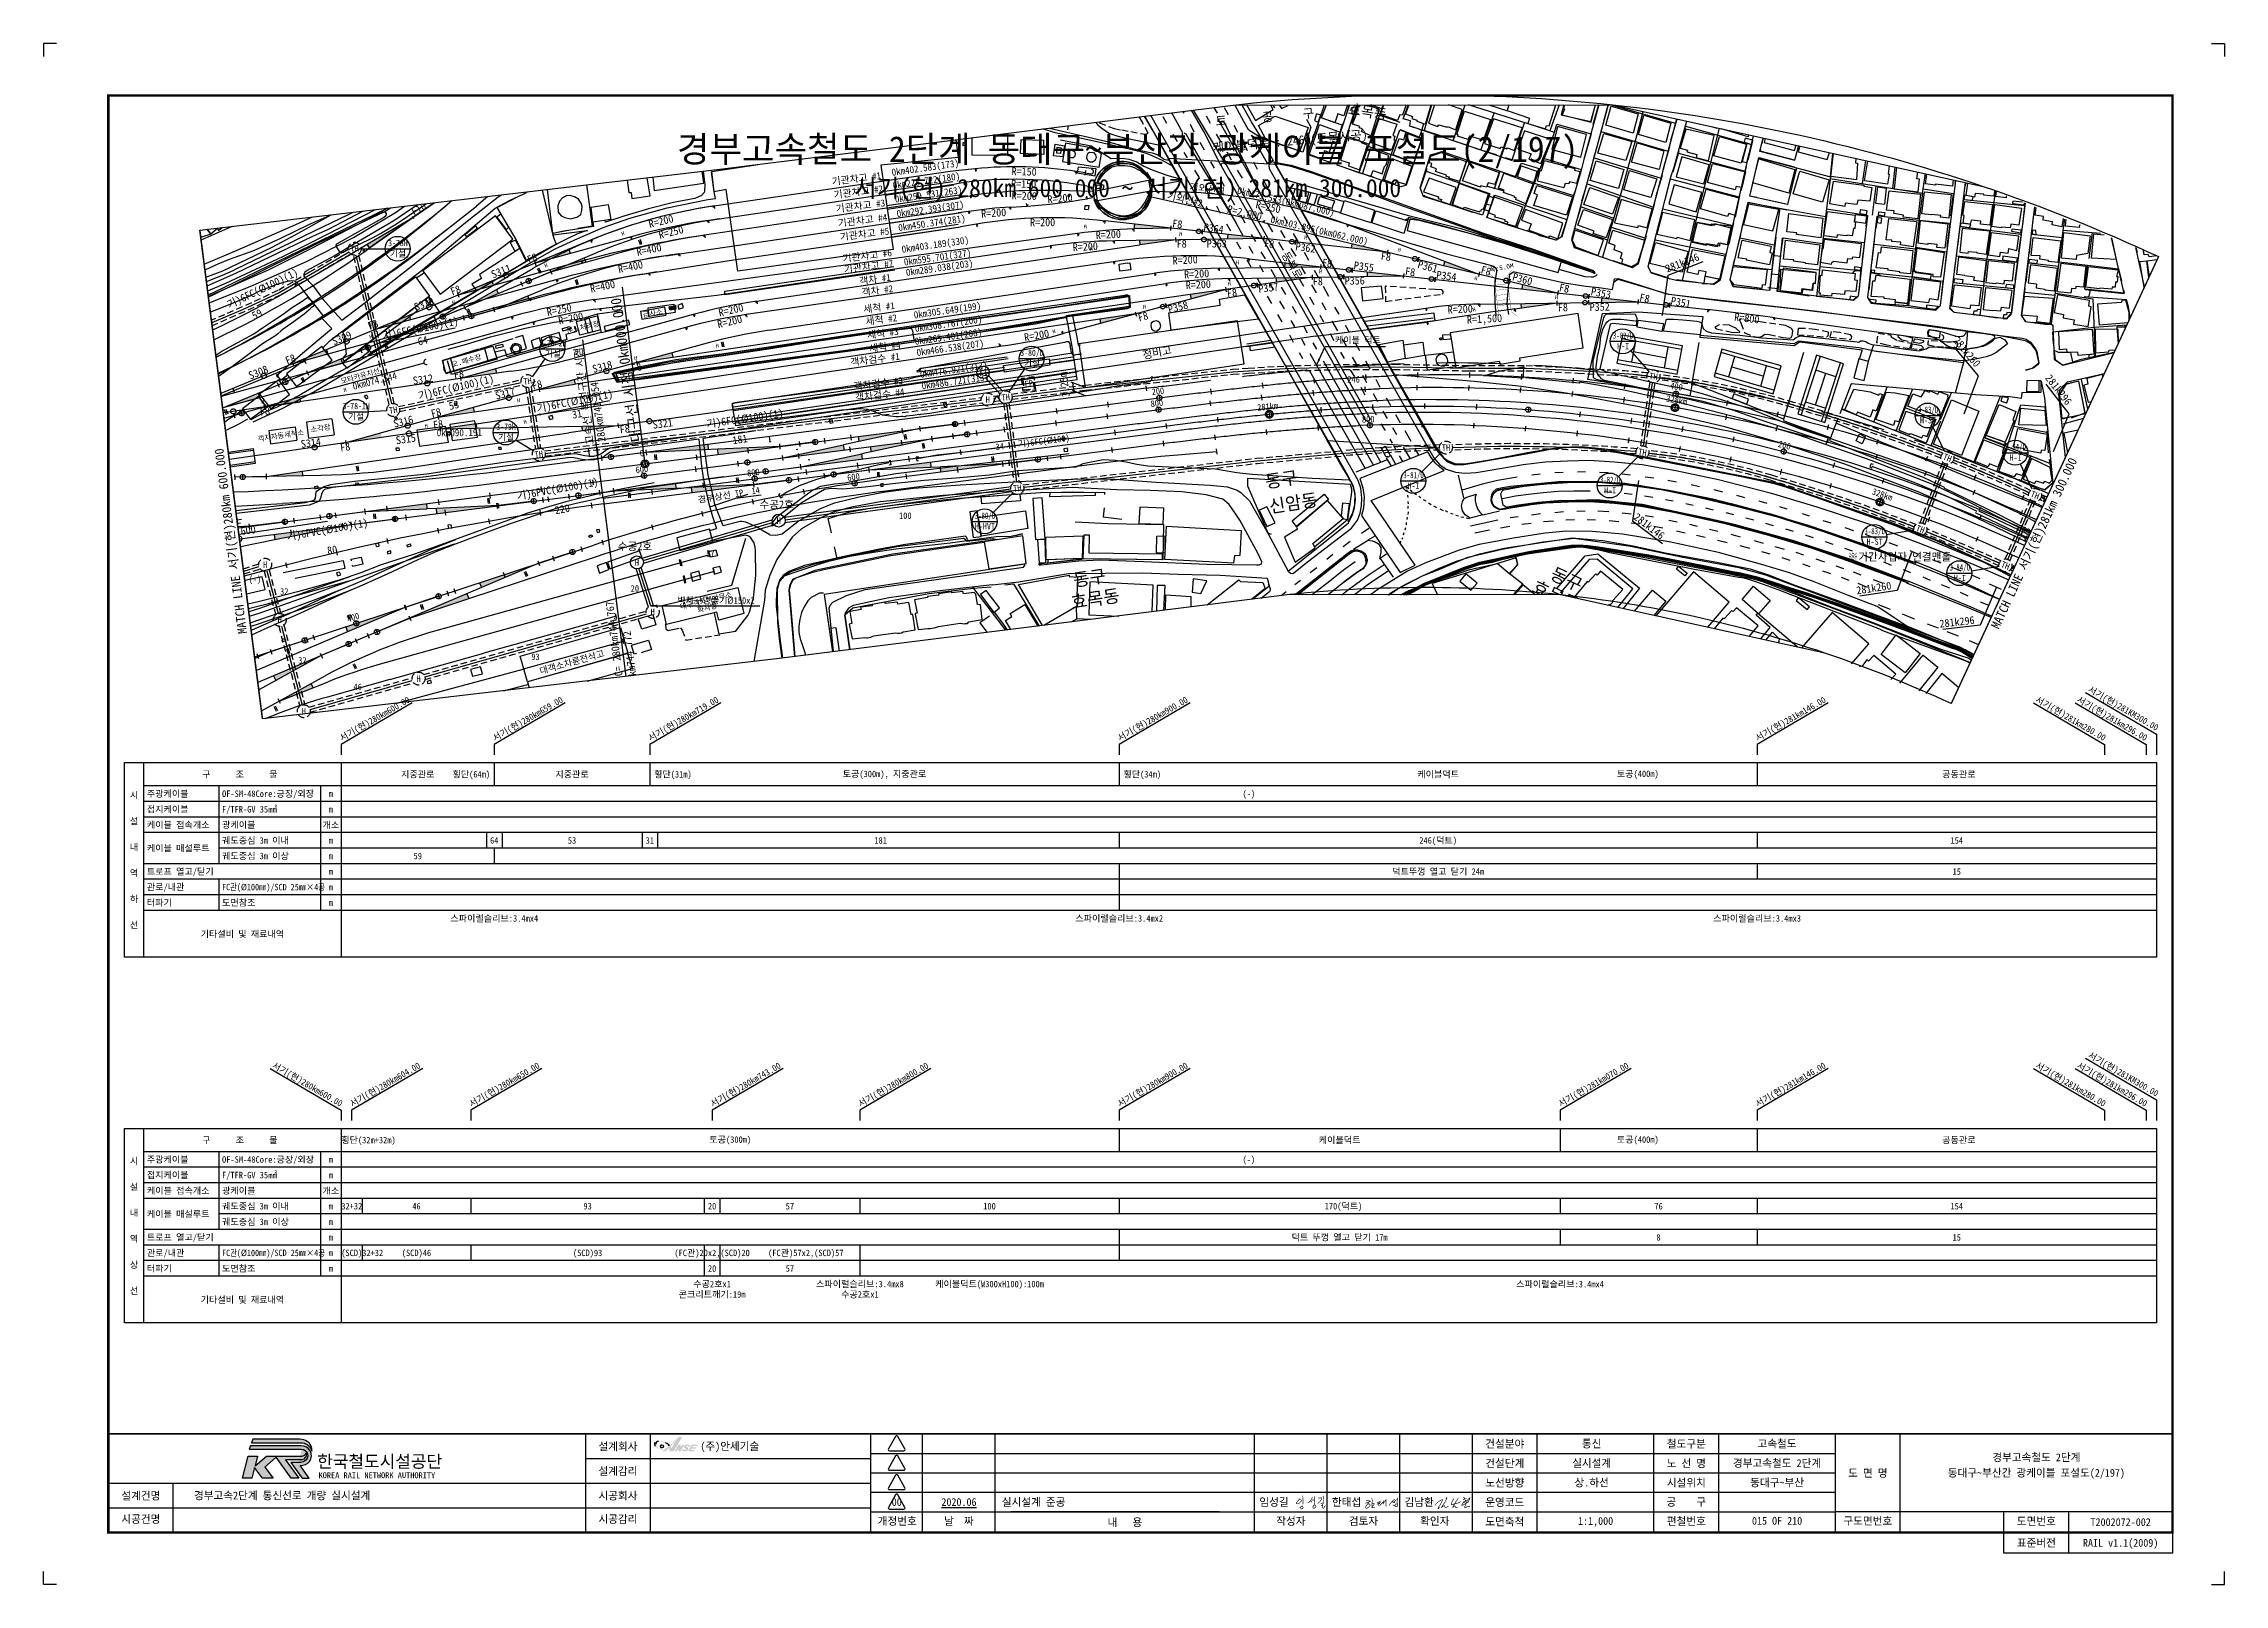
# Paper-space layout '2' of a CAD drawing. Header units: millimetres. Extents: x 0 to 841, y 0 to 594.
# The model-space entities are those that its viewports show. They can reach past a viewport. Long polylines and large blocks are cut down to what shows.
import ezdxf
from ezdxf.enums import TextEntityAlignment as Align
from ezdxf.xclip import XClip

# ---------------------------------------------------------------- set-up
doc = ezdxf.new("R2010")
doc.units = ezdxf.units.MM
doc.header["$LTSCALE"] = 10
doc.header["$MEASUREMENT"] = 0
doc.header["$XCLIPFRAME"] = 2
for name, pattern in [('A-CENTR01', [2, 1.25, -0.25, 0.25, -0.25]), ('DASHED', [0.75, 0.5, -0.25]), ('HIDDEN', [0.375, 0.25, -0.125])]:
    doc.linetypes.add(name, pattern=pattern)
for name, color, linetype in [('TD-MANH', 4, 'Continuous'), ('TN-CABL', 4, 'Continuous'), ('TN-CABL-MISC', 3, 'Continuous'), ('TN-LEAL', 1, 'Continuous'), ('TN-LEAT', 3, 'Continuous'), ('TN-MACL', 6, 'A-CENTR01'), ('TN-MACT', 6, 'Continuous'), ('TN-MANH', 4, 'Continuous'), ('TT-COMM-SYMB', 3, 'Continuous'), ('TT-MANH', 4, 'Continuous'), ('TT-TABL-LIN1', 4, 'Continuous'), ('TT-TABL-LIN2', 1, 'Continuous'), ('TT-TABL-TEX1', 6, 'Continuous'), ('TT-TABL-TEX2', 3, 'Continuous'), ('TT-TEXT', 3, 'Continuous'), ('TX-BORD', 7, 'Continuous'), ('TZ-BASE', 253, 'Continuous'), ('TZ-CABL', 4, 'Continuous'), ('TZ-LEAL', 1, 'Continuous'), ('TZ-LEAT', 3, 'Continuous'), ('TZ-TEXT', 3, 'Continuous')]:
    doc.layers.add(name, color=color, linetype=linetype)
doc.layers.add('TX-PAPR', color=2, linetype='Continuous', plot=False)
doc.styles.add('KORAIL', font='GulimChe.ttf')
doc.styles.get("Standard").update_dxf_attribs({"font": 'GulimChe.ttf'})
doc.styles.add('SYMBTEXT', font='GulimChe.ttf')
doc.styles.add('TB_TEXT', font='GulimChe.ttf')
doc.styles.add('TB_WBTXT', font='GulimChe.ttf')
doc.styles.add('굴림체', font='GulimChe.ttf')
doc.linetypes.add('TRACKS', pattern='A,3.81,[130,ltypeshp.shx,S=6.35,R=0,X=0,Y=0],3.81', length=7.62)
doc.linetypes.add('ZIGZAG', pattern='A,0.0001,-0.2,[131,ltypeshp.shx,S=0.2,R=0,X=-0.2,Y=0],-0.4,[131,ltypeshp.shx,S=0.2,R=180,X=0.2,Y=0],-0.2', length=0.8001)
doc.dimstyles.new('D1', dxfattribs={"dimtxt": 3, "dimasz": 2.5, "dimexe": 0.5, "dimexo": 0.5, "dimgap": 0.5, "dimtad": 1, "dimdec": 0, "dimzin": 1, "dimdsep": 46, "dimlunit": 6, "dimtxsty": 'Standard', "dimcen": 1, "dimclrd": 1, "dimclre": 1, "dimclrt": 3, "dimadec": 0, "dimazin": 0, "dimtfac": 1, "dimtdec": 0, "dimtix": 1, "dimtmove": 2, "dimatfit": 3, "dimfxl": 0, "dimtvp": 2, "dimlwd": -1, "dimlwe": -1, "dimarcsym": 0})
doc.dimstyles.new('ISO-25', dxfattribs={"dimtxt": 2.5, "dimasz": 2.5, "dimexe": 1.25, "dimexo": 0.625, "dimtad": 1, "dimtxsty": 'Standard', "dimcen": 2.5, "dimadec": 0, "dimazin": 0, "dimtfac": 1, "dimtmove": 0, "dimatfit": 3, "dimfxl": 0, "dimarcsym": 0})
doc.dimstyles.get("Standard").update_dxf_attribs({"dimtxt": 0.18, "dimasz": 0.18, "dimexe": 0.18, "dimexo": 0.0625, "dimgap": 0.09, "dimtad": 0, "dimtih": 1, "dimtoh": 1, "dimdec": 4, "dimzin": 0, "dimdsep": 46, "dimtxsty": 'Standard', "dimcen": 0.09, "dimadec": 0, "dimazin": 0, "dimtfac": 1, "dimtdec": 4, "dimtofl": 0, "dimtmove": 0, "dimatfit": 3, "dimfxl": 0, "dimtolj": 1, "dimtzin": 0, "dimarcsym": 0})

psp = doc.layouts.new('2')

msp = doc.modelspace()

# ---------------------------------------------------------------- texts
at = {"layer": 'TN-LEAT'}
for s, rotation, p in [('기)6FC(%%C100)(1)', 25.87121, (2452.48, 1536.8, 104.2)), ('59', 25.87121, (2462.09, 1532.57, 58.94)), ('기)6FC(%%C100)(1)', 13.34168, (2525.7, 1501.68, 58.94)), ('53', 13.34168, (2537.58, 1497.79, 58.94)), ('기)6FC(%%C100)(1)', 8.35764, (2636.74, 1490.89)), ('181', 8.35764, (2646.75, 1484.6))]:
    msp.add_text(s, height=3, rotation=rotation, dxfattribs=at).set_placement(p)
for s, p in [('기)6FC(%%C100)(1)', (2526.13, 1529.32, -45.16)), ('64', (2527.09, 1524.54, -45.16)), ('기)6FC(%%C100)(1)', (2585.71, 1501.27, 58.94)), ('31', (2586.59, 1496.27, 58.94))]:
    msp.add_text(s, height=3, rotation=11.22369, dxfattribs=at).set_placement(p, align=Align.MIDDLE_CENTER)
for s, p in [('34', (2749.77, 1482.47)), ('기)6FC(%%C100)', (2766.72, 1484.64))]:
    msp.add_text(s, height=2.5, rotation=7, dxfattribs=at).set_placement(p, align=Align.CENTER)
msp.add_text('※기간사업자 연결맨홀', height=3, dxfattribs=at).set_placement((3096.57, 1441.2, 45.95), align=Align.MIDDLE_CENTER)
at = {"layer": 'TN-MACT'}
for s, rotation, p in [('MATCH LINE 서기(현)280km 600.000', 97.30826, (2453.03, 1447.23)), ('MATCH LINE 서기(현)281km 300.000', 65.07713, (3148.48, 1446.46))]:
    msp.add_text(s, height=3.5, rotation=rotation, dxfattribs=at).set_placement(p, align=Align.MIDDLE_CENTER)
at = {"layer": 'TT-COMM-SYMB'}
msp.add_text('EP', height=2.5, rotation=6.95476, dxfattribs=at).set_placement((2760.84, 1507.94), align=Align.MIDDLE)
at = {"layer": 'TT-MANH'}
for p in [(2664.37, 1455.16), (2609.71, 1439.02)]:
    msp.add_text('H', height=2.5, rotation=0.50997, dxfattribs=at).set_placement(p, align=Align.MIDDLE)
at = {"layer": 'TT-MANH', "style": 'SYMBTEXT'}
for p in [(2500.85, 1559.96), (2567.52, 1508.95), (2515.71, 1497.8), (2571.86, 1480.75)]:
    msp.add_attdef('TH', text='TH', height=2.5, rotation=8.90281, dxfattribs=at).set_placement(p, align=Align.MIDDLE_CENTER)
at = {"layer": 'TT-TABL-TEX2'}
for s, p in [('지중관로', (2525.18, 1357.37)), ('지중관로', (2584.68, 1357.37)), ('케이블덕트', (2918.68, 1357.37)), (' 공동관로', (3118.68, 1357.37)), ('(-)', (2845.68, 1349.87)), ('64', (2554.68, 1331.87)), ('53', (2584.68, 1331.87)), ('31', (2614.68, 1331.87)), ('181', (2703.68, 1331.87)), ('246(덕트)', (2918.68, 1331.87)), ('154', (3118.68, 1331.87)), ('59', (2525.18, 1325.87)), ('덕트뚜껑 열고 닫기 24m', (2918.68, 1319.87)), ('15', (3118.68, 1319.87)), ('케이블덕트', (2880.68, 1216.35)), (' 공동관로', (3118.68, 1216.35)), ('(-)', (2845.68, 1208.85)), ('46', (2524.68, 1190.85)), ('93', (2590.68, 1190.85)), ('20', (2638.68, 1190.85)), ('57', (2668.68, 1190.85)), ('100', (2745.68, 1190.85)), ('170(덕트)', (2882.18, 1190.85)), ('76', (3003.68, 1190.85)), ('154', (3118.68, 1190.85)), ('덕트 뚜껑 열고 닫기 17m', (2880.68, 1178.85)), ('8', (3003.68, 1178.85)), ('15', (3118.68, 1178.85)), ('(SCD)46', (2524.68, 1172.85)), ('(SCD)93', (2590.68, 1172.85)), ('(FC관)20x2,(SCD)20', (2638.68, 1172.85)), ('(FC관)57x2,(SCD)57', (2674.83, 1172.85)), ('수공2호x1', (2638.68, 1160.85)), ('20', (2638.68, 1166.85)), ('57', (2668.68, 1166.85)), ('스파이럴슬리브:3.4mx8', (2695.68, 1160.85)), ('케이블덕트(W300xH100):100m', (2745.68, 1160.85)), ('콘크리트깨기:19m', (2638.68, 1156.85)), ('수공2호x1', (2695.68, 1156.85))]:
    msp.add_text(s, height=2.5, dxfattribs=at).set_placement(p, align=Align.MIDDLE_CENTER)
msp.add_text('횡단(64m) ', height=2.5, dxfattribs=at).set_placement((2554.68, 1357.37), align=Align.MIDDLE_RIGHT)
for s, p in [(' 횡단(31m)', (2614.68, 1357.37)), (' 횡단(34m)', (2795.68, 1357.37)), ('횡단(32m+32m)', (2495.68, 1216.35)), ('32+32', (2495.68, 1190.85)), ('(SCD)32+32', (2495.68, 1172.85))]:
    msp.add_text(s, height=2.5, dxfattribs=at).set_placement(p, align=Align.MIDDLE_LEFT)
for s, p in [('토공(300m), 지중관로', (2705.18, 1357.37)), ('토공(400m)', (2995.68, 1357.37)), ('스파이럴슬리브:3.4mx4', (2554.68, 1301.87)), ('스파이럴슬리브:3.4mx2', (2795.68, 1301.87)), ('스파이럴슬리브:3.4mx3', (3041.68, 1301.87)), ('토공(300m)', (2645.68, 1216.35)), ('토공(400m)', (2995.68, 1216.35)), ('스파이럴슬리브:3.4mx4', (2965.68, 1160.85))]:
    msp.add_text(s, height=2.5, dxfattribs=at).set_placement(p, align=Align.MIDDLE)
at = {"layer": 'TT-TEXT'}
msp.add_text('케이블 덕트', height=2.5, dxfattribs=at).set_placement((2878.85, 1524.79), align=Align.MIDDLE_LEFT)
for s, height, p in [('246', 2.5, (2886.1, 1508.38)), ('수공2호', 3, (2663.59, 1459.88)), ('100', 2.5, (2713.19, 1455.83)), ('수공2호', 3, (2608.93, 1443.74)), ('57', 2.5, (2637.99, 1441.21)), ('(-)', 2.5, (2462.38, 1431.32)), ('20', 2.5, (2608.9, 1427.76)), ('32', 2.5, (2473.68, 1426.6)), ('32', 2.5, (2480.68, 1400.05)), ('93', 2.5, (2570.6, 1401.41)), ('46', 2.5, (2502.01, 1389.81))]:
    msp.add_text(s, height=height, dxfattribs=at).set_placement(p, align=Align.CENTER)
at = {"layer": 'TZ-BASE'}
for s, p in [('토      공     구      간', (2860.73, 1611.52)), ('케이블덕트 : 246m(토목시공)', (2861.58, 1601.56))]:
    msp.add_text(s, height=3.5, rotation=4.87919, dxfattribs=at).set_placement(p, align=Align.MIDDLE_CENTER)
at = {"layer": 'TZ-LEAT'}
for s, rotation, p in [('서기(현)281KM300.00', 330, (3182.29, 1381.7)), ('서기(현)280km600.00', 30, (2509.18, 1377.66)), ('서기(현)280km659.00', 30, (2568.18, 1377.66)), ('서기(현)280km719.00', 30, (2628.18, 1377.66)), ('서기(현)280km900.00', 30, (2809.18, 1377.66)), ('서기(현)281km146.00', 30, (3055.18, 1377.66)), ('서기(현)281km280.00', 330, (3161.99, 1377.78)), ('서기(현)281km296.00', 330, (3177.99, 1377.78)), ('서기(현)280km600.00', 330, (2481.99, 1236.75)), ('서기(현)280km604.00', 30, (2513.18, 1236.64)), ('서기(현)280km650.00', 30, (2559.18, 1236.64)), ('서기(현)280km743.00', 30, (2652.18, 1236.64)), ('서기(현)280km800.00', 30, (2709.18, 1236.64)), ('서기(현)280km900.00', 30, (2809.18, 1236.64)), ('서기(현)281km070.00', 30, (2979.18, 1236.64)), ('서기(현)281km146.00', 30, (3055.18, 1236.64)), ('서기(현)281km280.00', 330, (3161.99, 1236.75)), ('서기(현)281km296.00', 330, (3177.99, 1236.75)), ('서기(현)281KM300.00', 330, (3182.29, 1240.67))]:
    msp.add_text(s, height=2.5, rotation=rotation, dxfattribs=at).set_placement(p, align=Align.CENTER)
at = {"layer": 'TZ-LEAT', "insert": (2625.28, 1422.85), "char_height": 2.5, "attachment_point": 7}
msp.add_mtext('벽체구멍뚫기Ø150x2', dxfattribs=at)
at = {"layer": 'TZ-TEXT'}
for s, p in [('기)6PVC(%%C100)(1)', (2578.99, 1467.4, -45.49)), ('기)6PVC(%%C100)(1)', (2490.24, 1451.68, -45.49)), ('220', (2580.92, 1459.59, -45.49)), ('80', (2492.18, 1443.87, -45.49))]:
    msp.add_text(s, height=3, rotation=10.04637, dxfattribs=at).set_placement(p, align=Align.MIDDLE_CENTER)

# ---------------------------------------------------------------- blocks, each defined once
blk = doc.blocks.new('CXGLOGO-UNIT-KRNA-COLOR')
h = blk.add_hatch(color=166)
edge = h.paths.add_edge_path()
edge.add_arc((15.3, 4.2), 10, 59.195, 87.6904)
edge.add_line((15.7, 14.2), (-14.6, 14.2))
edge.add_line((-14.6, 14.2), (-15.4, 11.9))
edge.add_line((-15.4, 11.9), (17.3, 11.9))
edge.add_arc((16.4, 4.8), 7.13, 14.4338, 82.8523, ccw=False)
edge.add_arc((17.2, 7.5), 6.18, 351.2788, 418.625)
h = blk.add_hatch(color=166)
edge = h.paths.add_edge_path()
edge.add_line((-17.6, 3.4), (-11.6, 3.4))
edge.add_line((-11.6, 3.4), (-13.1, -2.8))
edge.add_line((-13.1, -2.8), (-5.8, 3.4))
edge.add_line((-5.8, 3.4), (16.9, 3.4))
edge.add_arc((16.5, 6.7), 3.37, 277.1672, 339.2536)
edge.add_arc((16.5, 4.5), 3.37, -86.0611, 17.644, ccw=False)
edge.add_line((16.7, 1.1), (6.4, 1.1))
edge.add_line((6.4, 1.1), (15, -10.7))
edge.add_line((15, -10.7), (10.1, -10.7))
edge.add_line((10.1, -10.7), (0.4, 2.7))
edge.add_line((0.4, 2.7), (-6.9, -3.7))
edge.add_line((-6.9, -3.7), (-1.4, -10.8))
edge.add_line((-1.4, -10.8), (-8.3, -10.8))
edge.add_line((-8.3, -10.8), (-13.5, -4))
edge.add_line((-13.5, -4), (-15.1, -10.8))
edge.add_line((-15.1, -10.8), (-21.2, -10.8))
edge.add_line((-21.2, -10.8), (-17.6, 3.4))
h = blk.add_hatch(color=46)
edge = h.paths.add_edge_path()
edge.add_arc((15.4, 5.5), 6.16, 269.178, 301.5498, ccw=False)
edge.add_line((15.3, -0.7), (9.8, -0.7))
edge.add_line((9.8, -0.7), (17.2, -10.8))
edge.add_line((17.2, -10.8), (21.7, -10.8))
edge.add_line((21.7, -10.8), (15.9, -2.7))
edge.add_arc((15.5, 6.1), 8.86, 272.286, 317.0312)
edge.add_arc((16.8, 3.7), 6.34, 325.2805, 452.1314)
edge.add_line((16.5, 10), (-16, 10))
edge.add_line((-16, 10), (-16.8, 7.8))
edge.add_line((-16.8, 7.8), (16.6, 7.8))
edge.add_arc((16.8, 3.8), 3.99, -62.7193, 92.2922, ccw=False)
at = {"color": 166}
for points in [[(20.4, 12.8, 0.12498), (15.7, 14.2), (-14.6, 14.2), (-15.4, 11.9), (17.3, 11.9, -0.307728), (23.3, 6.6, 0.302614)], [(-17.6, 3.4), (-11.6, 3.4), (-13.1, -2.8), (-5.8, 3.4), (16.9, 3.4, 0.27773), (19.7, 5.5, -0.486141), (16.7, 1.1), (6.4, 1.1), (15, -10.7), (10.1, -10.7), (0.4, 2.7), (-6.9, -3.7), (-1.4, -10.8), (-8.3, -10.8), (-13.5, -4), (-15.1, -10.8), (-21.2, -10.8)]]:
    blk.add_lwpolyline(points, format="xyb", close=True, dxfattribs=at)
at = {"color": 46}
blk.add_lwpolyline([(18.6, 0.2, -0.142195), (15.3, -0.7), (9.8, -0.7), (17.2, -10.8), (21.7, -10.8), (15.9, -2.7, 0.197757), (22, 0.1, 0.61792), (16.5, 10), (-16, 10), (-16.8, 7.8), (16.6, 7.8, -0.802668)], format="xyb", close=True, dxfattribs=at)
blk = doc.blocks.new('CXGLOGO-KRNA-COLOR')
blk.add_blockref('CXGLOGO-UNIT-KRNA-COLOR', (0, 0))
at = {"color": 166, "style": 'KORAIL'}
for s, height, p in [('한국철도시설공단', 8, (26.8, -4)), ('KOREA RAIL NETWORK AUTHORITY', 3.75, (27.7, -10.8))]:
    blk.add_text(s, height=height, dxfattribs=at).set_placement(p)
blk = doc.blocks.new('TXBLKA1-KRNAH')
at = {"layer": 'TX-BORD'}
h = blk.add_hatch(color=5, dxfattribs=at)
h.paths.add_polyline_path([(241.41, 53.44, 0.096425), (239.85, 54.59, 0.1233), (237.07, 55.37, 0.107959), (236.18, 55.25, 0.147974), (235.63, 54.71, 0.146771), (235.6, 53.86, 0.166867), (235.92, 53.32, 0.084002), (237.3, 52.29, 0.125004), (238.6, 51.98, 0.324316), (238.9, 52.16, 0.181232), (238.8, 52.77, -0.176206), (238.41, 52.66, -0.165955), (238.43, 52.37, -0.236091), (238.11, 52.27, -0.163197), (237.2, 52.6, -0.211159), (236.11, 54.03, -0.492063), (237.15, 55.14, -0.264032), (241.01, 53.12, -0.023302), (238.51, 51.28), (239.75, 51.28, 0.034752), (241.24, 52.65, -0.038457), (241.29, 51.28), (242.97, 51.28), (246.25, 56.8), (244.88, 56.8, -0.036327)])
h.paths.add_polyline_path([(242.08, 52.46), (241.66, 53.16, 0.03885), (244.06, 55.69)], flags=16)
h = blk.add_hatch(color=3, dxfattribs=at)
h.paths.add_polyline_path([(244.79, 51.28), (245.61, 51.28), (247.14, 53.85), (246.32, 53.85), (245.64, 52.71), (245.64, 53.85), (244.83, 53.85), (243.3, 51.28), (244.11, 51.28), (244.79, 52.43)])
h.paths.add_polyline_path([(247.73, 51.85, -0.206701), (247.2, 51.81, -0.316027), (247.06, 51.95, -0.031225), (247.06, 52.07), (246.36, 52.07, 0.483426), (246.52, 51.35, 0.203838), (248.04, 51.43, 0.079762), (248.43, 51.8, 0.172378), (248.58, 52.3, 0.221594), (248.3, 52.81, 0.038449), (247.87, 53.02, -0.563174), (247.89, 53.34, -0.276773), (248.29, 53.37, -0.312628), (248.42, 53.08), (249.21, 53.08, 0.143901), (249.17, 53.48, 0.169249), (248.83, 53.82, 0.119216), (248.04, 53.89, 0.167621), (247.24, 53.47, 0.258991), (246.94, 52.74, 0.208246), (247.3, 52.44, -0.022645), (247.74, 52.2, -0.588103)])
h.paths.add_polyline_path([(249.56, 51.83), (249.82, 52.27), (251.36, 52.27), (251.72, 52.86), (250.18, 52.86), (250.44, 53.3), (251.98, 53.3), (252.31, 53.85), (250, 53.85), (248.47, 51.28), (250.78, 51.28), (251.1, 51.83)])
h.paths.add_polyline_path([(239.05, 53.25, 1), (237.87, 53.25, 1)])
at = {"layer": 'Defpoints', "color": 1}
blk.add_line((836, 594), (841, 594), dxfattribs=at)
for points in [[(5, 594), (0, 594), (0, 589)], [(836, 594), (841, 594), (841, 589)], [(5, 0), (0, 0), (0, 5)], [(836, 0), (841, 0), (841, 5)]]:
    blk.add_lwpolyline(points, dxfattribs=at)
at = {"layer": 'TX-BORD'}
for p, q in [((234, 20), (234, 58)), ((319, 50.5), (549.5, 50.5)), ((339, 20), (339, 58)), ((367, 20), (367, 58)), ((467, 20), (467, 58)), ((495, 20), (495, 58)), ((523, 20), (523, 58)), ((549.5, 50.5), (691, 50.5)), ((576, 20), (576, 58)), ((621, 20), (621, 58)), ((646, 20), (646, 58)), ((716, 20), (716, 58)), ((209, 48.5), (319, 48.5)), ((319, 43), (549.5, 43)), ((549.5, 43), (691, 43)), ((25, 39), (319, 39)), ((50, 20), (50, 39)), ((319, 35.5), (549.5, 35.5)), ((549.5, 35.5), (691, 35.5)), ((25, 29.5), (319, 29.5)), ((319, 28), (691, 28)), ((453.5, 28), (373, 28)), ((821, 28), (691, 28)), ((756, 20), (756, 28)), ((781, 12), (781, 28))]:
    blk.add_line(p, q, dxfattribs=at)
at = {"layer": 'TX-BORD', "const_width": 1}
blk.add_lwpolyline([(821, 20), (25, 20), (25, 574), (821, 574)], close=True, dxfattribs=at)
at = {"layer": 'TX-BORD'}
for points, const_width in [([(25, 58), (821, 58)], 0.5), ([(209, 20), (209, 58)], 0.5), ([(209, 20), (209, 58)], 0.5), ([(319, 20), (319, 58)], 0.5), ([(551, 20), (551, 58)], 0.5), ([(691, 20), (691, 58)], 0.5), ([(489.16, 32.47), (490.23, 32.6)], 0.24), ([(510.02, 32.43), (511.22, 32.3), (511.29, 32.17), (511.29, 31.91), (509.68, 31.25), (511.29, 31.91), (511.93, 32.15), (511.29, 31.91), (510.45, 30.87), (510.06, 30.25), (509.86, 29.88), (509.82, 29.64), (509.85, 29.48), (509.94, 29.38), (510.07, 29.35), (510.38, 29.36), (511.09, 29.84), (511.32, 30.09), (511.53, 30.37), (511.52, 30.66), (511.47, 30.83), (511.33, 30.95), (511.02, 30.99), (510.45, 30.87)], 0.24), ([(511.96, 33.12), (512.32, 32.9), (512.39, 32.4), (512.31, 31.14), (512.21, 29.77), (512.24, 29.56), (512.39, 29.52), (512.61, 29.55), (512.95, 29.62), (513.48, 29.76)], 0.24), ([(512.31, 31.14), (512.99, 31.2), (513.13, 31.16), (513.03, 30.78), (512.21, 29.77)], 0.24), ([(514.32, 31.57), (514.59, 31.64), (515.5, 32.11), (514.59, 31.64), (514.69, 31.19), (514.15, 30.85), (514.69, 31.19), (515.47, 31.61), (514.75, 30.62), (514.93, 30.41), (515.2, 30.4), (515.62, 30.7), (516.67, 31.8), (516.69, 32.23), (516.67, 31.8), (516.66, 31.21), (517.64, 32.57), (517.67, 29.98)], 0.24), ([(521.05, 32.83), (519.79, 31.7), (518.83, 30.43), (519.79, 31.7), (520.42, 32.27), (520.32, 31.82), (520.41, 31.55), (520.64, 31.46), (521, 31.65), (520.94, 31.92), (522.01, 32.93), (522.02, 33.4), (522.01, 32.93), (521.99, 31.92), (521.99, 31.59), (521.7, 31.85), (521.99, 31.59), (522.08, 31.07), (522.06, 30.3), (521.97, 30), (521.58, 29.93), (521.29, 29.99), (521.13, 30.2), (521.17, 30.65), (521.36, 30.97), (521.77, 31.01), (522.08, 31)], 0.24), ([(521.15, 30.43), (520.87, 30.43), (520.47, 30.53), (520.28, 30.68)], 0.24)]:
    blk.add_lwpolyline(points, dxfattribs=dict(at, const_width=const_width))
for points in [[(328.58, 57.05), (325.78, 52.19, 0.57735), (326.17, 51.52), (331.78, 51.52, 0.57735), (332.17, 52.19), (329.36, 57.05, 0.57735)], [(328.58, 49.55), (325.78, 44.69, 0.57735), (326.17, 44.02), (331.78, 44.02, 0.57735), (332.17, 44.69), (329.36, 49.55, 0.57735)], [(328.58, 42.05), (325.78, 37.19, 0.57735), (326.17, 36.52), (331.78, 36.52, 0.57735), (332.17, 37.19), (329.36, 42.05, 0.57735)], [(328.58, 34.55), (325.78, 29.69, 0.57735), (326.17, 29.02), (331.78, 29.02, 0.57735), (332.17, 29.69), (329.36, 34.55, 0.57735)]]:
    blk.add_lwpolyline(points, format="xyb", close=True, dxfattribs=at)
at = {"layer": 'TX-BORD', "const_width": 0.24}
for points in [[(485.57, 34.24, -0.031521), (485.64, 32.12, 0.015452), (485.64, 30.85, 0.488947)], [(489.3, 33.6, -0.116912), (488.11, 31.72, -0.245276), (487.54, 31.55, -2.571837)], [(490.15, 33.87, -0.089273), (490.12, 31.67, 0.068943), (490.06, 30.69, 0.261353)], [(493.32, 34.22, -0.102288), (493.6, 33.42, -0.080289), (493.6, 33.07, 0.066761), (493.58, 32.62, -0.06278), (493.53, 31.56, 8.85417)], [(547.43, 33.59, -0.145348), (547.88, 33.43, -0.307225), (547.95, 33.23, -0.212679), (547.38, 32.49, -0.113681), (548.62, 33.04, -0.266507), (548.74, 33, -3.538723)], [(484.54, 33.09, 0.071134), (483.15, 31.48, 0.394214), (483.21, 31.1, 0.224261), (483.52, 31.04, 0.193438), (484.97, 32.08, 0.544983), (484.67, 32.72, 0.066146), (484.03, 32.72, 27.196208)], [(484.41, 29.84, 0.02121), (484.98, 29.12, 0.409369), (485.14, 29.11, -0.211811), (485.49, 29.21, 0.416377), (485.62, 29.3, 0.123643), (485.54, 30.12, 0.523631), (485.28, 30.19, -0.072983), (484.51, 29.7, 0.005941)], [(488.57, 32.27, -0.142438), (489.07, 31.68, 5.949847)], [(490.05, 30.54, 0.235154), (489.49, 29.9, 0.345857), (489.7, 29.41, 0.306746), (490.2, 29.45, 0.103095), (490.63, 29.98, 0.395571), (490.49, 30.5, 0.242915), (490.05, 30.54, 6.064713)], [(491.55, 33.36, 0.139976), (491.83, 33.26, 0.096355), (492.64, 33.37, -0.240321), (492.85, 33.34, -0.353191), (492.93, 33.05, -0.157335), (491.33, 31.22, -6.381378)], [(492.46, 31.11), (493.22, 31.4, -0.375176), (493.45, 31.31, -0.266244), (493.45, 31.13, -0.042219), (493.07, 30.6, -0.159939), (492.63, 30.34, -0.171647), (493.2, 30.37, -0.458058), (493.29, 30.17, 0.159326), (493.23, 29.58, 0.227707), (493.39, 29.37, 0.407988), (493.73, 29.47, -0.001483), (493.89, 29.78, 0.004186), (494.14, 30.24, -0.100484), (494.33, 30.47, -0.346277)], [(536.7, 30.48, -0.382901), (536.65, 30.71, -0.12512), (539.4, 32.69, -0.474239), (539.59, 32.59, -0.046113), (537.92, 29.73, 0.151113), (537.77, 29.29, 0.58991), (537.88, 29.22, 0.096338), (538.33, 29.72, 2.196927)], [(540.73, 33.09, -0.071383), (541.05, 33.41, -0.346917), (541.16, 33.41, -0.258278), (541.18, 33.35, -0.079918), (541.06, 32.96, -0.048596), (539.06, 29.69, 0.947427), (539.13, 29.64, -0.022437), (540.04, 30.36, -0.344585), (540.2, 30.35, -0.12284), (540.25, 30.29, 0.011347), (540.43, 29.85, 0.194638), (540.6, 29.69, 0.189435), (540.9, 29.69, 0.009404), (541.84, 30.24, 3.287276)], [(543.84, 33.07, 0.030212), (542.85, 31.06, 0.575113), (543.08, 30.76, 0.043168), (545.96, 31.58, 0.237594), (546.32, 31.98, 1.260425)], [(545.61, 33.11, 0.150889), (545.13, 32.65, 0.025288), (543.37, 29.61), (544.07, 30.23, -0.448359), (544.33, 30.16, 0.073819), (544.59, 29.67, 0.359456), (544.94, 29.59, 0.031982), (545.26, 29.77, 3.102048)], [(547.6, 31.85, 0.23976), (547.57, 31.5, 0.345796), (547.69, 31.43, 0.195352), (548.64, 32.18, 0.393888), (548.6, 32.35, 0.293784), (548.35, 32.35, 0.099623), (547.44, 31.43, 0.02205), (546.93, 30.69, 0.380988), (546.98, 30.44, 0.18866), (547.1, 30.41), (549.22, 31.59, 0.122154), (549.44, 31.8), (550.04, 33.22, 0.396041), (549.99, 33.36, 0.224142), (549.88, 33.36, 0.078358), (549.02, 32.08), (547.95, 29.67, 0.444285), (547.97, 29.61), (548.29, 29.6, 0.179185), (548.5, 29.67), (549.15, 30.07, -0.135616), (549.34, 30.12), (550.04, 30.11)]]:
    blk.add_lwpolyline(points, format="xyb", dxfattribs=at)
at = {"layer": 'TX-BORD'}
blk.add_lwpolyline([(821, 20), (821, 12), (756, 12), (756, 20)], close=True, dxfattribs=at)
at = {"layer": 'TX-BORD', "color": 3}
blk.add_circle((238.46, 53.25), 0.594, dxfattribs=at)
at = {"layer": 'TX-BORD', "color": 5}
for centre, radius, start, end in [((237.04, 54.23), 1.49, 161.17216, 194.57108), ((236.55, 54.06), 0.967, 192.10036, 229.99429), ((237.06, 54.19), 0.96, 84.64387, 189.44431), ((237.68, 50.02), 5.06, 42.58477, 64.6157)]:
    blk.add_arc(centre, radius, start, end, dxfattribs=at)
at = {"layer": 'TX-BORD', "xscale": 0.6, "yscale": 0.6}
blk.add_blockref('CXGLOGO-KRNA-COLOR', (89.41, 47.41), dxfattribs=at)
at = {"layer": 'TX-BORD', "style": 'TB_TEXT'}
for s, p in [('설계회사', (221.5, 53.25)), ('건설분야', (563.5, 54.25)), ('철도구분', (633.5, 54.25)), ('설계감리', (221.5, 43.75)), ('건설단계', (563.5, 46.75)), ('노 선 명', (633.5, 46.75)), ('도 면 명', (703.5, 43)), ('설계건명', (37.5, 34.25)), ('시공회사', (221.5, 34.25)), ('노선방향', (563.5, 39.25)), ('시설위치', (633.5, 39.25)), ('시공건명', (37.5, 25.25)), ('시공감리', (221.5, 25.25)), ('개정번호', (329.21, 24.5)), ('날  짜', (353, 24.5)), ('내   용', (417, 24)), ('작성자', (481, 24.5)), ('검토자', (509, 24.5)), ('확인자', (536.5, 24.5)), ('운영코드', (563.5, 31.75)), ('도면축척', (563.5, 24.25)), ('공    구', (633.5, 31.75)), ('편철번호', (633.5, 24.5)), ('구도면번호', (703.5, 24.51)), ('도면번호', (768.5, 24.51))]:
    blk.add_text(s, height=3, dxfattribs=at).set_placement(p, align=Align.MIDDLE)
blk.add_text('표준버전', height=3, dxfattribs=at).set_placement((768.5, 16), align=Align.MIDDLE_CENTER)
at = {"layer": 'TX-BORD', "style": 'TB_TEXT', "flags": 1}
blk.add_attdef('TD_CLASSCODE', text='', height=3, dxfattribs=at).set_placement((25, 577.54), align=Align.MIDDLE_LEFT)
at = {"layer": 'TX-BORD'}
for tag, height, style, p in [('TB_MTITIL', 10, 'TB_WBTXT', (418, 553.33)), ('TB_STITL', 7, 'TB_WBTXT', (418, 538.33)), ('TR_RNUM4', 3, 'TB_TEXT', (329, 54.25)), ('TR_RDAT4', 3, 'TB_TEXT', (353, 54.25)), ('TD_FIELD', 3, 'TB_TEXT', (597, 54.25)), ('TD_RLCLASS', 3, 'TB_TEXT', (668.5, 54.25)), ('TD_DNAME_TOP', 3, 'TB_TEXT', (768.5, 48.98)), ('TR_RNUM3', 3, 'TB_TEXT', (329, 46.75)), ('TR_RDAT3', 3, 'TB_TEXT', (353, 46.75)), ('TD_CSTEP', 3, 'TB_TEXT', (597, 46.75)), ('TD_RLNAME', 3, 'TB_TEXT', (668.5, 46.75)), ('TD_DNAME_MAIN', 3, 'TB_TEXT', (768.5, 43)), ('TR_RNUM2', 3, 'TB_TEXT', (329, 39.25)), ('TR_RDAT2', 3, 'TB_TEXT', (353, 39.25)), ('TD_DIRCODE', 3, 'TB_TEXT', (597, 39.25)), ('TD_RLSECT', 3, 'TB_TEXT', (668.5, 39.25)), ('TD_DNAME_BOT', 3, 'TB_TEXT', (768.5, 36.98)), ('TR_RNUM1', 3, 'TB_TEXT', (329, 31.75)), ('TR_RDAT1', 3, 'TB_TEXT', (353, 31.75)), ('TD_SYSCODE', 3, 'TB_TEXT', (597, 31.75)), ('SCALE', 3, 'TB_TEXT', (598.5, 24.45)), ('TD_CSECT', 3, 'TB_TEXT', (668.5, 31.75)), ('TD_DWGNO', 3, 'TB_TEXT', (668.5, 24.5)), ('TD_DWGCODE_PREV', 3, 'TB_TEXT', (736, 24)), ('TD_DWGCODE', 3, 'TB_TEXT', (801, 24)), ('TD_VERSION', 3, 'TB_TEXT', (801, 16))]:
    blk.add_attdef(tag, text='', height=height, dxfattribs=dict(at, style=style)).set_placement(p, align=Align.MIDDLE_CENTER)
at = {"layer": 'TX-BORD', "style": 'TB_TEXT'}
for tag, p in [('TD_DCOMP', (253.27, 53.25)), ('TR_RCON4', (369.52, 54.25)), ('TR_DGN4', (468.83, 54.25)), ('TR_CHK4', (496.83, 54.25)), ('TR_APP4', (524.83, 54.25)), ('TD_DSCCOMP', (253.27, 43.75)), ('TR_RCON3', (369.52, 46.75)), ('TR_DGN3', (468.83, 46.75)), ('TR_CHK3', (496.83, 46.75)), ('TR_APP3', (524.83, 46.75)), ('TD_DNAME', (58, 34.25)), ('TD_CCOMP', (253.27, 34.25)), ('TR_RCON2', (369.52, 39.25)), ('TR_DGN2', (468.83, 39.25)), ('TR_CHK2', (496.83, 39.25)), ('TR_APP2', (524.83, 39.25)), ('TD_CNAME', (58, 25.15)), ('TD_CSCOMP', (253.27, 25.25)), ('TR_RCON1', (369.52, 31.75)), ('TR_DGN1', (468.83, 31.75)), ('TR_CHK1', (496.83, 31.75)), ('TR_APP1', (524.83, 31.75))]:
    blk.add_attdef(tag, text='', height=3, dxfattribs=at).set_placement(p, align=Align.MIDDLE_LEFT)
blk = doc.blocks.new('H')
at = {"layer": 'TZ-BASE'}
for p, q in [((-0.3, 1), (-0.3, -1)), ((-0.3, 0), (0.3, 0)), ((0.3, 1), (0.3, -1))]:
    blk.add_line(p, q, dxfattribs=at)
blk = doc.blocks.new('JD-222')
at = {"layer": 'TZ-BASE'}
for points in [[(66.89, 123.87), (49.21, 113.58), (50.18, 112.18)], [(359.21, 119.74), (345.25, 121.28), (345.06, 119.53)], [(127.56, 110.03), (126.99, 111.69), (114.02, 106.31)], [(361.15, 115.26), (347.12, 115.05), (347.25, 113.3)], [(381.22, 117.31), (381.03, 115.55), (395.18, 115.76)], [(429.14, 113.77), (428.84, 112.05), (442.79, 110.51)], [(132.97, 108.35), (133.54, 106.69), (120.01, 102.97)], [(403.13, 106.43), (403.04, 104.68), (417.08, 104.89)], [(449.01, 101.36), (435.06, 102.9), (434.97, 101.16)], [(477.99, 102.08), (464.85, 107.03), (464.33, 105.35)], [(84.35, 93.99), (97.89, 97.72), (97.32, 99.37)], [(99.82, 94.59), (99.05, 96.16), (86.85, 89.21)], [(111.78, 92.04), (111.21, 93.7), (98.24, 88.32)], [(380.52, 96.17), (366.61, 94.21), (366.61, 94.21), (366.96, 92.5)], [(399.71, 100.63), (399.84, 98.89), (413.75, 100.84)], [(65.99, 84.48), (65.42, 86.14), (52.45, 80.76)], [(331.73, 84.77), (332.08, 83.05), (345.63, 86.72)], [(71.02, 82.64), (71.59, 80.98), (58.05, 77.26)], [(39.12, 69.4), (39.69, 67.74), (26.15, 64.02)], [(7.23, 56.16), (7.79, 54.51), (-5.74, 50.78)], [(23.18, 54.59), (23.54, 52.88), (9.64, 50.87)], [(132.03, 43.38), (132.17, 41.66), (145.96, 43.64)], [(262.37, 42.52), (238.55, 39.47), (238.89, 37.5)], [(156.8, 33.32), (180.78, 34.38), (180.61, 36.37)], [(208.44, 35.6), (184.45, 34.54), (184.62, 32.55)], [(233.29, 34.25), (232.95, 36.22), (209.47, 31.2)], [(267.02, 38.58), (243.21, 35.53), (243.54, 33.56)], [(24.44, 24.31), (24.3, 26.06), (10.4, 24.05)], [(240.29, 30.82), (239.95, 32.79), (216.48, 27.76)], [(266.66, 27.65), (266.49, 29.64), (242.67, 26.59)], [(294.31, 28.87), (270.33, 27.81), (270.5, 25.82)], [(168.26, 19.57), (168.09, 21.56), (144.27, 18.5)], [(198.31, 20.9), (174.32, 19.83), (174.5, 17.84)], [(72.26, 11.59), (72.08, 13.58), (48.27, 10.53)], [(99.91, 12.81), (75.92, 11.75), (76.09, 9.76)], [(43.11, 5.53), (13.35, 1.71), (13.67, -0.26)], [(115.4, -9.37), (92.6, -16.9), (93.3, -18.77)], [(65.62, -30.54), (87.71, -21.14), (88.42, -23.01)], [(63.76, -26.41), (40.96, -33.93), (41.67, -35.8)], [(31.55, -45.02), (13.13, -52.85), (14, -54.65)]]:
    blk.add_hatch(color=256, dxfattribs=at).paths.add_polyline_path(points)
h = blk.add_hatch(color=256, dxfattribs=at)
h.paths.add_polyline_path([(525.47, 92.92), (525.28, 91.17), (539.43, 91.38)])
h.paths.add_polyline_path([(494.77, 98.07), (494.47, 96.34), (508.43, 94.8)])
h.paths.add_polyline_path([(508.13, 90.91), (494.09, 90.7), (494.23, 88.96)])
h = blk.add_hatch(color=256, dxfattribs=at)
h.paths.add_polyline_path([(34.09, 71.24), (33.52, 72.9), (20.56, 67.52)])
h.paths.add_polyline_path([(17.98, 66.1), (20.83, 67.23), (19.12, 71.52), (16.27, 70.38)], flags=9)
h = blk.add_hatch(color=256, dxfattribs=at)
h.paths.add_polyline_path([(166.72, 71.68), (153.19, 67.96), (167.07, 70.03)])
h.paths.add_polyline_path([(151.08, 63.19), (154.05, 63.96), (152.89, 68.42), (149.92, 67.65)], flags=9)
h = blk.add_hatch(color=256, dxfattribs=at)
h.paths.add_polyline_path([(85.18, 61.8), (99.07, 63.81), (98.72, 65.52)])
h.paths.add_polyline_path([(82.21, 60.84), (85.25, 61.29), (84.58, 65.85), (81.55, 65.4)], flags=9)
h = blk.add_hatch(color=256, dxfattribs=at)
h.paths.add_polyline_path([(129.1, 61.33), (115.56, 57.61), (129.45, 59.68)])
h.paths.add_polyline_path([(112.73, 56.47), (115.7, 57.24), (114.54, 61.7), (111.57, 60.93)], flags=9)
h = blk.add_hatch(color=256, dxfattribs=at)
h.paths.add_polyline_path([(9.65, 50.87), (23.54, 52.88), (23.18, 54.59)])
h.paths.add_polyline_path([(7.41, 46.53), (10.45, 46.97), (9.78, 51.53), (6.74, 51.09)], flags=9)
h = blk.add_hatch(color=256, dxfattribs=at)
h.paths.add_polyline_path([(90.12, 50.61), (76.59, 46.88), (90.47, 48.95)])
h.paths.add_polyline_path([(73.76, 45.72), (76.73, 46.49), (75.57, 50.95), (72.6, 50.18)], flags=9)
h = blk.add_hatch(color=256, dxfattribs=at)
h.paths.add_polyline_path([(91.43, 42.61), (91.29, 44.36), (77.39, 42.35)])
h.paths.add_polyline_path([(74.23, 41.46), (77.27, 41.9), (76.6, 46.46), (73.57, 46.02)], flags=9)
h = blk.add_hatch(color=256, dxfattribs=at)
h.paths.add_polyline_path([(50.64, 39.74), (41.76, 37.3), (41.76, 37.28), (41.81, 37.2), (51.08, 38.54)])
h.paths.add_polyline_path([(41.76, 37.28), (41.76, 37.3), (40.95, 37.07), (41.81, 37.2)], flags=17)
h.paths.add_polyline_path([(54.49, 40.8), (50.64, 39.74), (51.08, 38.54), (54.85, 39.08)])
h.paths.add_polyline_path([(38.34, 32.78), (41.38, 33.17), (40.8, 37.74), (37.75, 37.35)], flags=9)
h = blk.add_hatch(color=256, dxfattribs=at)
h.paths.add_polyline_path([(15.35, -62.54), (23.23, -58.22), (24.68, -58.85)])
h.paths.add_polyline_path([(23.23, -58.22), (27.66, -55.79), (28.41, -57.37), (24.68, -58.85)])
for p, q in [((110.47, 144.31), (106.96, 141.37)), ((73.55, 123.39), (96.37, 142.46)), ((106.96, 141.37), (91.33, 128.29)), ((96.58, 142.63), (96.37, 142.46)), ((180.76, 122.76), (275.51, 136.8)), ((274.04, 141.65), (183.02, 128.32)), ((277.44, 142), (274.04, 141.65)), ((277.44, 142), (274.04, 141.65)), ((275.51, 136.8), (277.32, 137.07)), ((283.72, 142.66), (277.44, 142)), ((279.34, 137.34), (279.48, 136.36)), ((279.34, 137.34), (279.96, 136.89)), ((283.72, 142.66), (283.87, 141.67)), ((283.72, 142.66), (284.34, 142.2)), ((322.79, 141.61), (322.13, 141.22)), ((322.79, 141.61), (322.55, 140.64)), ((326.23, 141.07), (322.79, 141.61)), ((326.09, 140.18), (326.37, 141.96)), ((326.23, 141.07), (328.3, 140.74)), ((328.62, 135.63), (327.96, 135.23)), ((328.62, 135.63), (328.38, 134.66)), ((351.6, 135.93), (363.4, 138.2)), ((363.57, 137.32), (363.23, 139.08)), ((72.18, 113.17), (91.33, 128.29)), ((81.12, 133.82), (80.01, 133.04)), ((276.44, 131.52), (179.35, 117.07)), ((183.02, 128.32), (182.57, 127.69)), ((183.02, 128.32), (183.19, 127.33)), ((276.44, 131.52), (281.76, 132.29)), ((281.15, 126.25), (277.15, 125.67)), ((281.15, 126.25), (281.29, 125.26)), ((281.15, 126.25), (281.76, 125.79)), ((281.76, 132.29), (281.91, 131.3)), ((281.76, 132.29), (282.38, 131.83)), ((297.28, 127.92), (296.76, 127.35)), ((297.28, 127.92), (303.75, 128.32)), ((297.28, 127.92), (297.32, 126.92)), ((303.75, 128.32), (303.51, 129.29)), ((303.75, 128.32), (304.15, 128.99)), ((315.48, 134.29), (314.91, 133.78)), ((315.48, 134.29), (315.43, 133.29)), ((329.06, 133.95), (315.48, 134.29)), ((326.96, 131.15), (326.33, 131.59)), ((326.96, 131.15), (326.78, 132.14)), ((328.93, 131.51), (326.96, 131.15)), ((351.24, 132.02), (372.82, 127.11)), ((351.49, 134.04), (362.52, 133.74)), ((351.49, 134.04), (355.47, 133.93)), ((362.52, 133.74), (362.45, 132.75)), ((362.52, 133.74), (363.03, 133.17)), ((372.82, 127.11), (373.04, 128.09)), ((372.82, 127.11), (373.47, 127.52)), ((169.64, 109.93), (277.15, 125.67)), ((180.76, 122.76), (180.31, 122.13)), ((180.76, 122.76), (180.93, 121.78)), ((188.82, 107.26), (278.04, 120.26)), ((284.16, 121.31), (278.04, 120.26)), ((284.16, 121.31), (284.31, 120.32)), ((284.16, 121.31), (284.78, 120.85)), ((333.78, 122.55), (333.12, 122.15)), ((333.78, 122.55), (333.54, 121.57)), ((442.79, 110.51), (333.78, 122.55)), ((344.84, 119.52), (344.31, 118.96)), ((344.84, 119.52), (344.87, 118.52)), ((345.06, 119.53), (345.25, 121.28)), ((345.06, 119.53), (345.25, 121.28)), ((345.06, 119.53), (345.25, 121.28)), ((359.21, 119.74), (345.06, 119.53)), ((359.11, 118.84), (359.31, 120.63)), ((371.38, 119.3), (371.18, 117.51)), ((371.18, 117.51), (371.38, 119.3)), ((395.07, 121.92), (394.71, 122.6)), ((395.07, 121.92), (395.36, 122.88)), ((395.07, 121.92), (508.43, 94.8)), ((427.64, 121.02), (426.91, 120.76)), ((427.64, 121.02), (427.2, 120.12)), ((427.64, 121.02), (477.99, 102.08)), ((135.33, 115.15), (-7.18, 56.01)), ((-6.47, 50.48), (137.59, 110.27)), ((48.3, 110.85), (47.55, 111.03)), ((48.3, 110.85), (47.78, 111.71)), ((50.18, 112.18), (49.21, 113.58)), ((151.07, 116.5), (114.02, 106.31)), ((126.99, 111.69), (127.56, 110.03)), ((133.54, 106.69), (144.19, 109.62)), ((135.33, 115.15), (135.76, 114.25)), ((135.33, 115.15), (136.06, 114.89)), ((323.2, 117.74), (145.26, 93.42)), ((151.07, 116.5), (150.63, 115.87)), ((151.07, 116.5), (151.24, 115.52)), ((154.61, 114.35), (154.58, 114.44)), ((154.61, 114.35), (154.64, 114.25)), ((164.49, 109.18), (169.63, 109.93)), ((169.64, 109.93), (169.2, 109.3)), ((169.64, 109.93), (169.81, 108.95)), ((179.35, 117.07), (178.9, 116.44)), ((179.35, 117.07), (179.52, 116.08)), ((184.11, 93.98), (312.64, 112.98)), ((199.44, 91.62), (347.25, 113.3)), ((312.64, 112.98), (312.79, 111.99)), ((312.64, 112.98), (313.26, 112.52)), ((323.21, 117.73), (323.35, 116.74)), ((323.21, 117.73), (323.82, 117.27)), ((337.3, 114.9), (336.77, 114.34)), ((337.3, 114.9), (337.32, 113.9)), ((395.18, 115.76), (337.52, 114.91)), ((347.12, 115.05), (347.25, 113.3)), ((361.15, 115.26), (347.25, 113.3)), ((361.17, 114.36), (361.14, 116.16)), ((381.03, 115.55), (381.22, 117.31)), ((395.08, 114.87), (395.28, 116.66)), ((407.35, 115.32), (407.16, 113.54)), ((407.16, 113.54), (407.35, 115.32)), ((428.84, 112.05), (429.14, 113.77)), ((442.58, 109.63), (443, 111.38)), ((131.74, 107.03), (84.35, 93.99)), ((99.05, 96.16), (113.14, 104.2)), ((113.74, 107.16), (114.3, 105.45)), ((113.74, 107.16), (114.3, 105.45)), ((115.7, 103.35), (115.65, 103.43)), ((115.7, 103.35), (115.74, 103.25)), ((119.62, 103.89), (120.39, 102.04)), ((131.74, 107.03), (132.16, 106.13)), ((131.74, 107.03), (132.46, 106.77)), ((132.97, 108.35), (133.54, 106.69)), ((155.59, 102.07), (188.82, 107.26)), ((158.12, 102.46), (157.68, 101.83)), ((158.12, 102.46), (158.29, 101.48)), ((337.07, 106.84), (195.42, 86.49)), ((204.28, 80.48), (352.88, 102.38)), ((337.07, 106.84), (337.21, 105.85)), ((337.07, 106.84), (337.69, 106.38)), ((352.88, 102.38), (353.02, 101.39)), ((352.88, 102.38), (353.5, 101.92)), ((377.75, 104.31), (377.23, 103.74)), ((377.75, 104.31), (417.08, 104.89)), ((377.75, 104.31), (377.8, 103.31)), ((382.08, 100.37), (449.01, 101.36)), ((389.39, 107.95), (388.76, 107.51)), ((389.39, 107.95), (389.22, 106.96)), ((389.39, 107.95), (566.25, 88.41)), ((403.13, 106.43), (403.04, 104.67)), ((413.76, 99.94), (413.73, 101.74)), ((413.76, 99.94), (413.73, 101.74)), ((416.98, 104), (417.18, 105.78)), ((416.98, 104), (417.18, 105.78)), ((425.88, 101.92), (425.91, 100.12)), ((425.91, 100.12), (425.88, 101.92)), ((429.26, 104.45), (429.06, 102.66)), ((429.06, 102.66), (429.26, 104.45)), ((434.97, 101.16), (435.06, 102.9)), ((448.91, 100.47), (449.11, 102.26)), ((454.82, 108.55), (454.4, 106.8)), ((454.4, 106.8), (454.82, 108.55)), ((461.19, 100.92), (460.99, 99.14)), ((460.99, 99.14), (461.19, 100.92)), ((464.85, 107.03), (464.33, 105.35)), ((478.2, 102.96), (477.78, 101.21)), ((111.72, 92.61), (20.56, 67.52)), ((22.12, 97.65), (21.37, 97.83)), ((22.12, 97.65), (21.6, 98.5)), ((122.03, 99.9), (52.45, 80.76)), ((116.6, 93.37), (71.59, 80.98)), ((84.07, 94.85), (84.63, 93.14)), ((97.32, 99.37), (97.89, 97.72)), ((99.82, 94.59), (99.05, 96.16)), ((108.41, 99.24), (109.17, 97.39)), ((111.16, 100.38), (111.92, 98.53)), ((111.21, 93.7), (116.79, 96.01)), ((111.78, 92.04), (111.21, 93.7)), ((111.79, 92.62), (112.21, 91.72)), ((111.79, 92.62), (112.51, 92.36)), ((122.09, 99.92), (122.52, 99.01)), ((122.09, 99.92), (122.82, 99.66)), ((366.61, 94.21), (129.44, 59.68)), ((130.16, 98.9), (130.13, 99)), ((130.16, 98.9), (130.18, 98.8)), ((136.94, 92.27), (145.26, 93.42)), ((139.21, 88.84), (184.11, 93.98)), ((156.38, 28.93), (147.65, 97.01)), ((156.38, 28.93), (147.65, 97.01)), ((156.38, 28.93), (147.65, 97)), ((167.07, 70.03), (357.2, 98.44)), ((380.52, 96.17), (317.61, 79.13)), ((357.2, 98.44), (357.35, 97.46)), ((357.2, 98.44), (357.82, 97.99)), ((413.75, 100.84), (366.61, 94.21)), ((366.61, 94.21), (366.96, 92.5)), ((380.64, 95.28), (380.39, 97.06)), ((381.75, 100.37), (381.23, 99.8)), ((381.75, 100.37), (381.79, 99.37)), ((392.42, 98.75), (392.67, 96.97)), ((392.67, 96.97), (392.42, 98.75)), ((399.71, 100.63), (399.84, 98.89)), ((489.59, 98.38), (490.01, 100.13)), ((490.01, 100.13), (489.59, 98.38)), ((494.77, 98.07), (494.47, 96.34)), ((508.53, 95.7), (508.33, 93.91)), ((520.41, 92.57), (520.6, 94.36)), ((520.41, 92.57), (520.6, 94.36)), ((520.41, 92.57), (520.6, 94.36)), ((525.28, 91.17), (525.47, 92.92)), ((104.79, 85.66), (-7.04, 54.88)), ((65.42, 86.14), (65.99, 84.48)), ((76.02, 83.63), (75.25, 85.48)), ((78.77, 84.77), (78, 86.62)), ((174.97, 86.51), (85.18, 61.8)), ((86.8, 84.13), (86.27, 86.06)), ((87.24, 88.29), (86.47, 90.13)), ((88.37, 87.67), (88.33, 87.77)), ((88.37, 87.67), (88.4, 87.58)), ((89.67, 84.92), (89.14, 86.85)), ((98.51, 87.35), (97.98, 89.28)), ((104.79, 85.66), (105.22, 84.75)), ((104.79, 85.66), (105.52, 85.4)), ((125.87, 54.02), (331.73, 84.77)), ((134.92, 84.91), (129.92, 83.66)), ((136.2, 79.78), (134.92, 84.91)), ((136.94, 92.27), (136.49, 91.64)), ((136.94, 92.27), (137.11, 91.28)), ((137.09, 88.53), (139.21, 88.84)), ((139.21, 88.84), (138.77, 88.21)), ((139.21, 88.84), (139.38, 87.86)), ((154.62, 87.82), (163.94, 89.47)), ((154.62, 87.82), (155.09, 84.64)), ((155.09, 84.64), (164.41, 86.29)), ((163.94, 89.47), (164.41, 86.29)), ((165.69, 89.48), (168.22, 89.92)), ((165.91, 88.25), (165.69, 89.48)), ((168.44, 88.69), (165.69, 89.48)), ((168.22, 89.92), (165.91, 88.25)), ((165.91, 88.25), (168.44, 88.69)), ((166.13, 89.35), (167.85, 89.65)), ((166.28, 88.52), (166.13, 89.35)), ((166.28, 88.52), (168.04, 88.83)), ((166.57, 89.23), (167.48, 89.39)), ((166.65, 88.78), (166.57, 89.23)), ((166.65, 88.78), (167.56, 88.94)), ((167.56, 88.94), (167.48, 89.39)), ((168.05, 88.8), (167.85, 89.65)), ((168.44, 88.69), (168.22, 89.92)), ((174.97, 86.51), (175.4, 85.6)), ((174.97, 86.51), (175.7, 86.24)), ((195.42, 86.49), (194.97, 85.86)), ((195.42, 86.49), (195.59, 85.51)), ((199.44, 91.62), (198.99, 90.99)), ((199.44, 91.62), (199.61, 90.63)), ((457.43, 88.87), (286.31, 63.81)), ((457.43, 88.87), (286.31, 63.81)), ((457.43, 88.87), (286.31, 63.81)), ((345.63, 86.72), (331.62, 84.75)), ((331.73, 84.77), (332.08, 83.05)), ((345.4, 87.59), (345.87, 85.85)), ((357.6, 89.03), (357.12, 90.77)), ((357.12, 90.77), (357.6, 89.03)), ((457.43, 88.87), (457.58, 87.88)), ((457.43, 88.87), (458.05, 88.41)), ((478.33, 90.47), (477.7, 90.03)), ((478.33, 90.47), (478.16, 89.48)), ((478.33, 90.47), (539.43, 91.38)), ((491.86, 88.62), (491.44, 87.97)), ((508.13, 90.91), (491.86, 88.62)), ((491.86, 88.62), (492.07, 87.65)), ((494.09, 90.7), (494.23, 88.96)), ((508.15, 90.01), (508.12, 91.81)), ((520.27, 91.99), (520.3, 90.19)), ((520.27, 91.99), (520.3, 90.19)), ((539.33, 90.48), (539.53, 92.27)), ((551.61, 90.94), (551.41, 89.15)), ((551.41, 89.15), (551.61, 90.94)), ((566.25, 88.41), (566.13, 87.42)), ((566.25, 88.41), (566.73, 87.81)), ((592.04, 85.26), (591.42, 84.81)), ((592.04, 85.26), (591.89, 84.27)), ((592.04, 85.26), (646.37, 77.73)), ((113.11, 83.49), (-6.49, 50.58)), ((52.17, 81.61), (52.73, 79.9)), ((57.67, 78.18), (58.43, 76.33)), ((71.02, 82.64), (71.59, 80.98)), ((92.69, 73.31), (105.59, 77.27)), ((109.25, 78.35), (106.24, 77.5)), ((110.66, 73.39), (109.25, 78.35)), ((113.11, 83.49), (113.54, 82.58)), ((113.11, 83.49), (113.84, 83.23)), ((171.98, 81.53), (129.02, 69.71)), ((131.2, 78.53), (129.92, 83.66)), ((136.2, 79.78), (131.2, 78.53)), ((140.19, 15.71), (132.36, 76.76)), ((171.98, 81.53), (172.4, 80.63)), ((171.98, 81.53), (172.7, 81.27)), ((317.61, 79.13), (316.97, 79.57)), ((317.61, 79.13), (317.43, 80.11)), ((414.95, 78.1), (382.79, 73.41)), ((414.95, 78.1), (382.79, 73.41)), ((414.95, 78.1), (382.79, 73.41)), ((414.95, 78.1), (457.94, 83.52)), ((414.95, 78.1), (457.94, 83.52)), ((414.95, 78.1), (457.94, 83.52)), ((457.94, 83.52), (458.09, 82.53)), ((457.94, 83.52), (458.56, 83.06)), ((646.37, 77.73), (656.1, 76.7)), ((-7.07, 55.1), (25.21, 68.5)), ((71.16, 67.79), (9.65, 50.87)), ((20.28, 68.37), (20.84, 66.66)), ((24.83, 69.42), (25.59, 67.58)), ((33.52, 72.9), (34.09, 71.24)), ((39.12, 69.4), (39.69, 67.74)), ((46.45, 73.52), (47.22, 71.68)), ((49.2, 74.67), (49.97, 72.82)), ((56.48, 74.44), (56.44, 74.53)), ((56.48, 74.44), (56.5, 74.34)), ((78.23, 68.83), (94.64, 73.37)), ((79.55, 64.07), (78.23, 68.83)), ((92.18, 73.1), (78.38, 68.73)), ((78.38, 68.73), (78.78, 65.12)), ((79.55, 64.07), (95.95, 68.61)), ((79.67, 63.75), (110.66, 73.39)), ((95.95, 68.61), (94.64, 73.37)), ((135.65, 50.87), (293.36, 74.32)), ((152.95, 68.83), (153.42, 67.09)), ((153.19, 67.96), (167.07, 70.03)), ((166.72, 71.68), (167.07, 70.03)), ((186.43, 74.95), (186.4, 75.05)), ((186.43, 74.95), (186.44, 74.85)), ((293.2, 74.3), (292.95, 75.27)), ((293.2, 74.3), (293.59, 74.96)), ((382.79, 73.41), (322.8, 64.57)), ((382.79, 73.41), (322.8, 64.57)), ((382.79, 73.41), (322.8, 64.57)), ((104.6, 64.61), (-6.23, 48.57)), ((14.55, 60.29), (15.32, 58.44)), ((17.3, 61.43), (18.07, 59.58)), ((24.58, 61.2), (24.54, 61.29)), ((24.58, 61.2), (24.61, 61.1)), ((25.77, 64.94), (26.54, 63.09)), ((78.78, 65.12), (79.67, 63.75)), ((85.04, 62.79), (85.29, 61)), ((98.72, 65.52), (99.07, 63.81)), ((115.56, 57.61), (129.44, 59.68)), ((129.1, 61.33), (129.45, 59.68)), ((286.31, 63.81), (187.17, 49.3)), ((286.31, 63.81), (187.17, 49.3)), ((286.31, 63.81), (187.17, 49.3)), ((187.9, 45.03), (286.97, 59.37)), ((187.9, 45.03), (286.97, 59.37)), ((187.9, 45.03), (286.97, 59.37)), ((286.97, 59.37), (319.47, 64.08)), ((286.97, 59.37), (319.47, 64.08)), ((286.97, 59.37), (319.47, 64.08)), ((319.82, 64.09), (323.15, 64.58)), ((319.82, 64.09), (323.15, 64.58)), ((319.82, 64.09), (323.15, 64.58)), ((326.07, 58.3), (320.69, 60.42)), ((321.23, 60.2), (321.76, 56.93)), ((349.48, 59.04), (349.73, 57.05)), ((394.37, 60.1), (394.58, 58.12)), ((414.3, 62.01), (414.46, 60.02)), ((434.28, 63.41), (434.38, 61.41)), ((453.99, 59.28), (454.01, 57.28)), ((454.3, 64.14), (454.33, 62.15)), ((474.02, 59.19), (473.98, 57.19)), ((474.33, 64.16), (474.3, 62.16)), ((494.35, 63.44), (494.25, 61.44)), ((514.34, 62), (514.16, 60)), ((534.26, 59.83), (534, 57.84)), ((-2.53, 57.94), (-1.96, 56.28)), ((7.23, 56.16), (7.79, 54.51)), ((9.37, 51.72), (9.93, 50.01)), ((9.38, 51.83), (9.91, 49.9)), ((9.4, 51.76), (9.65, 50.87)), ((23.18, 54.59), (23.54, 52.88)), ((23.18, 54.59), (23.54, 52.88)), ((90.12, 50.61), (90.47, 48.95)), ((90.47, 48.95), (125.87, 54.02)), ((91.29, 44.36), (135.65, 50.87)), ((349.6, 58.04), (108.44, 27.11)), ((115.44, 58.5), (115.69, 56.71)), ((156.38, 28.93), (346.8, 53.35)), ((326.48, 55.07), (321.22, 57.14)), ((334.79, 52.82), (335.04, 50.83)), ((354.29, 50.78), (354.54, 48.79)), ((354.63, 55.36), (354.88, 53.38)), ((359.74, 50.46), (360.73, 50.58)), ((360.73, 50.58), (361.73, 50.71)), ((361.73, 50.71), (362.72, 50.83)), ((362.72, 50.83), (363.71, 50.96)), ((363.71, 50.96), (364.7, 51.08)), ((364.7, 51.08), (365.7, 51.2)), ((365.7, 51.2), (366.69, 51.32)), ((366.69, 51.32), (367.68, 51.45)), ((367.68, 51.45), (368.67, 51.57)), ((368.67, 51.57), (369.67, 51.69)), ((369.67, 51.69), (370.66, 51.81)), ((370.66, 51.81), (371.65, 51.93)), ((371.65, 51.93), (372.64, 52.05)), ((372.64, 52.05), (373.64, 52.17)), ((373.64, 52.17), (374.63, 52.29)), ((374.15, 53.24), (374.39, 51.25)), ((374.48, 57.84), (374.72, 55.85)), ((374.63, 52.29), (375.62, 52.4)), ((375.62, 52.4), (376.62, 52.52)), ((376.62, 52.52), (377.61, 52.64)), ((377.61, 52.64), (378.6, 52.75)), ((378.6, 52.75), (379.6, 52.87)), ((379.6, 52.87), (380.59, 52.98)), ((380.59, 52.98), (381.58, 53.1)), ((381.58, 53.1), (382.58, 53.21)), ((382.58, 53.21), (383.57, 53.32)), ((383.57, 53.32), (384.56, 53.44)), ((384.56, 53.44), (385.56, 53.55)), ((385.56, 53.55), (386.55, 53.66)), ((386.55, 53.66), (387.54, 53.77)), ((387.54, 53.77), (388.54, 53.88)), ((388.54, 53.88), (389.53, 53.98)), ((389.53, 53.98), (390.53, 54.09)), ((390.53, 54.09), (391.52, 54.2)), ((391.52, 54.2), (392.52, 54.3)), ((392.52, 54.3), (393.51, 54.41)), ((393.51, 54.41), (394.51, 54.51)), ((394.04, 55.47), (394.25, 53.48)), ((394.51, 54.51), (395.5, 54.61)), ((395.5, 54.61), (396.5, 54.71)), ((396.5, 54.71), (397.49, 54.81)), ((397.49, 54.81), (398.49, 54.91)), ((398.49, 54.91), (399.48, 55.01)), ((399.48, 55.01), (400.48, 55.11)), ((400.48, 55.11), (401.47, 55.2)), ((401.47, 55.2), (402.47, 55.3)), ((402.47, 55.3), (403.46, 55.39)), ((403.46, 55.39), (404.46, 55.48)), ((404.46, 55.48), (405.45, 55.58)), ((405.45, 55.58), (406.45, 55.67)), ((406.45, 55.67), (407.45, 55.76)), ((407.45, 55.76), (408.44, 55.84)), ((408.44, 55.84), (409.44, 55.93)), ((409.44, 55.93), (410.43, 56.02)), ((410.43, 56.02), (411.43, 56.1)), ((411.43, 56.1), (412.43, 56.18)), ((412.43, 56.18), (413.42, 56.27)), ((413.42, 56.27), (414.42, 56.35)), ((413.98, 57.31), (414.14, 55.32)), ((414.42, 56.35), (415.42, 56.43)), ((415.42, 56.43), (416.41, 56.5)), ((416.41, 56.5), (417.41, 56.58)), ((416.97, 50.73), (417.11, 48.73)), ((417.41, 56.58), (418.41, 56.65)), ((418.41, 56.65), (419.41, 56.73)), ((419.41, 56.73), (420.4, 56.8)), ((420.4, 56.8), (421.4, 56.87)), ((421.4, 56.87), (422.4, 56.94)), ((422.4, 56.94), (423.4, 57.01)), ((423.4, 57.01), (424.39, 57.07)), ((424.39, 57.07), (425.39, 57.14)), ((425.39, 57.14), (426.39, 57.2)), ((426.39, 57.2), (427.39, 57.26)), ((427.39, 57.26), (428.39, 57.32)), ((428.39, 57.32), (429.38, 57.38)), ((429.38, 57.38), (430.38, 57.44)), ((430.38, 57.44), (431.38, 57.49)), ((431.38, 57.49), (432.38, 57.55)), ((432.38, 57.55), (433.38, 57.6)), ((433.38, 57.6), (434.38, 57.65)), ((433.96, 58.63), (434.06, 56.63)), ((434.38, 57.65), (435.38, 57.7)), ((435.38, 57.7), (436.37, 57.75)), ((436.37, 57.75), (437.37, 57.79)), ((436.97, 51.83), (437.04, 49.83)), ((437.37, 57.79), (438.37, 57.83)), ((438.37, 57.83), (439.37, 57.88)), ((439.37, 57.88), (439.44, 57.88)), ((457, 52.22), (457, 50.22)), ((477.03, 51.88), (476.96, 49.88)), ((494.04, 58.38), (493.92, 56.38)), ((497.04, 50.82), (496.9, 48.82)), ((514.02, 56.84), (513.83, 54.85)), ((533.92, 54.58), (533.66, 52.59)), ((553.74, 51.59), (553.4, 49.62)), ((554.08, 56.94), (553.76, 54.96)), ((573.79, 53.32), (573.39, 51.36)), ((-5.97, 46.57), (0.8, 48.43)), ((-5.09, 48.89), (-5.13, 48.98)), ((-5.09, 48.89), (-5.06, 48.79)), ((91.29, 44.36), (-3.92, 30.58)), ((-2.33, 48.61), (-1.8, 46.68)), ((-0.55, 4.27), (343.87, 48.44)), ((0.54, 49.4), (1.07, 47.47)), ((11.24, 41.84), (21.4, 43.23)), ((21.4, 43.23), (22.11, 38.06)), ((35.65, 46.32), (25.81, 44.93)), ((25.81, 44.93), (26.65, 38.81)), ((35.65, 46.32), (36.5, 40.16)), ((76.46, 47.77), (76.71, 45.99)), ((76.59, 46.88), (90.47, 48.95)), ((77.27, 43.24), (77.52, 41.46)), ((146.07, 43.64), (77.39, 42.35)), ((187.9, 45.03), (91.12, 31.25)), ((91.29, 44.36), (91.43, 42.61)), ((158.09, 45.38), (126.96, 40.91)), ((132.03, 43.38), (132.18, 41.63)), ((145.95, 44.53), (146.2, 42.75)), ((158.09, 45.38), (187.17, 49.3)), ((255.44, 42.64), (255.69, 40.66)), ((262.24, 43.51), (262.5, 41.53)), ((275.28, 45.18), (275.53, 43.2)), ((275.83, 45.25), (276.08, 43.27)), ((279.46, 45.72), (279.72, 43.74)), ((294.78, 43.15), (295.03, 41.16)), ((295.11, 47.73), (295.37, 45.74)), ((314.62, 45.69), (314.87, 43.71)), ((314.95, 50.27), (315.21, 48.29)), ((334.45, 48.24), (334.71, 46.25)), ((343.87, 48.44), (344.86, 48.56)), ((344.86, 48.56), (345.85, 48.69)), ((345.85, 48.69), (346.85, 48.82)), ((346.85, 48.82), (347.84, 48.95)), ((347.84, 48.95), (348.83, 49.07)), ((348.83, 49.07), (349.82, 49.2)), ((349.82, 49.2), (350.81, 49.33)), ((350.81, 49.33), (351.8, 49.45)), ((351.8, 49.45), (352.8, 49.58)), ((352.8, 49.58), (353.79, 49.71)), ((353.79, 49.71), (354.78, 49.83)), ((354.78, 49.83), (355.77, 49.96)), ((355.77, 49.96), (356.76, 50.08)), ((356.76, 50.08), (357.76, 50.21)), ((357.24, 44.54), (357.49, 42.55)), ((357.76, 50.21), (358.75, 50.33)), ((358.75, 50.33), (359.74, 50.46)), ((377.11, 46.93), (377.33, 44.95)), ((395.92, 42.21), (396.1, 40.22)), ((397.01, 49.05), (397.2, 47.06)), ((405.5, 42.04), (406.5, 42.12)), ((406.5, 42.12), (407.5, 42.2)), ((407.5, 42.2), (408.49, 42.28)), ((408.49, 42.28), (409.49, 42.36)), ((409.49, 42.36), (410.49, 42.43)), ((410.49, 42.43), (411.48, 42.5)), ((411.48, 42.5), (412.48, 42.58)), ((412.48, 42.58), (413.48, 42.65)), ((413.48, 42.65), (414.48, 42.72)), ((414.48, 42.72), (415.47, 42.78)), ((415.47, 42.78), (416.47, 42.85)), ((415.88, 43.81), (416.01, 41.82)), ((416.47, 42.85), (417.47, 42.92)), ((417.47, 42.92), (418.47, 42.98)), ((418.47, 42.98), (419.47, 43.04)), ((419.47, 43.04), (420.46, 43.1)), ((420.46, 43.1), (421.46, 43.16)), ((421.46, 43.16), (422.46, 43.22)), ((422.46, 43.22), (423.46, 43.27)), ((423.46, 43.27), (424.46, 43.32)), ((424.46, 43.32), (425.46, 43.38)), ((425.46, 43.38), (426.45, 43.43)), ((426.45, 43.43), (427.45, 43.48)), ((427.45, 43.48), (428.45, 43.52)), ((428.45, 43.52), (429.45, 43.57)), ((429.45, 43.57), (430.45, 43.61)), ((430.45, 43.61), (431.45, 43.65)), ((431.45, 43.65), (431.52, 43.65)), ((435.89, 44.82), (435.95, 42.82)), ((455.92, 45.1), (455.91, 43.1)), ((475.95, 44.66), (475.87, 42.66)), ((495.95, 43.49), (495.8, 41.5)), ((516.99, 49.02), (516.78, 47.04)), ((536.87, 46.51), (536.58, 44.53)), ((556.64, 43.27), (556.28, 41.3)), ((573.42, 47.89), (573.02, 45.93)), ((592.97, 43.47), (592.49, 41.53)), ((593.35, 49), (592.88, 47.05)), ((612.74, 43.97), (612.21, 42.04)), ((-4.29, 33.46), (5.23, 34.83)), ((-4.21, 32.86), (5.31, 34.24)), ((5.23, 34.83), (6.06, 29.09)), ((11.24, 41.84), (11.96, 36.66)), ((11.96, 36.66), (22.11, 38.06)), ((24.3, 26.06), (126.96, 40.91)), ((26.65, 38.81), (36.5, 40.16)), ((40.82, 37.97), (41.08, 36.18)), ((140.48, 13.48), (338.44, 38.87)), ((156.67, 34.31), (156.93, 32.32)), ((180.61, 36.37), (180.78, 34.38)), ((184.62, 32.55), (184.45, 34.54)), ((195.93, 35.01), (196.18, 33.02)), ((204.67, 37.44), (204.41, 39.42)), ((204.66, 37.44), (204.65, 37.54)), ((204.66, 37.44), (204.67, 37.34)), ((208.56, 34.61), (208.31, 36.6)), ((215.01, 34.43), (215, 34.53)), ((215.01, 34.43), (215.03, 34.33)), ((215.76, 37.55), (216.02, 35.57)), ((222.15, 36.35), (221.89, 38.34)), ((225.79, 36.82), (225.53, 38.8)), ((238.89, 37.5), (232.95, 36.22)), ((233.29, 34.25), (232.95, 36.22)), ((235.27, 35.52), (235.52, 33.53)), ((235.6, 40.1), (235.86, 38.11)), ((238.55, 39.47), (238.89, 37.5)), ((243.21, 35.53), (243.54, 33.56)), ((248.31, 22.97), (335.95, 34.21)), ((255.1, 38.06), (255.36, 36.08)), ((256.83, 39.29), (256.81, 39.39)), ((256.83, 39.29), (256.84, 39.19)), ((263.83, 35.85), (263.81, 35.95)), ((263.83, 35.85), (263.84, 35.75)), ((266.89, 39.57), (267.15, 37.59)), ((274.94, 40.6), (275.2, 38.62)), ((277.88, 34.38), (278.14, 32.39)), ((280.48, 41.31), (280.73, 39.33)), ((284.12, 41.78), (284.37, 39.8)), ((297.72, 36.92), (297.98, 34.94)), ((317.56, 39.47), (317.81, 37.48)), ((335.95, 34.21), (336.94, 34.34)), ((336.29, 35.27), (336.54, 33.28)), ((336.94, 34.34), (337.93, 34.47)), ((337.4, 42.01), (337.65, 40.03)), ((337.93, 34.47), (338.92, 34.59)), ((338.92, 34.59), (339.92, 34.72)), ((339.92, 34.72), (340.91, 34.85)), ((340.91, 34.85), (341.9, 34.98)), ((341.9, 34.98), (342.89, 35.1)), ((342.89, 35.1), (343.88, 35.23)), ((343.88, 35.23), (344.87, 35.36)), ((344.87, 35.36), (345.87, 35.48)), ((345.87, 35.48), (346.86, 35.61)), ((346.86, 35.61), (347.85, 35.73)), ((347.85, 35.73), (348.84, 35.86)), ((348.84, 35.86), (349.83, 35.99)), ((349.83, 35.99), (350.83, 36.11)), ((350.83, 36.11), (351.82, 36.24)), ((351.82, 36.24), (352.81, 36.36)), ((352.81, 36.36), (353.8, 36.48)), ((353.8, 36.48), (354.8, 36.61)), ((354.8, 36.61), (355.79, 36.73)), ((355.79, 36.73), (356.78, 36.86)), ((356.14, 37.78), (356.38, 35.8)), ((356.78, 36.86), (357.77, 36.98)), ((357.77, 36.98), (358.77, 37.1)), ((358.77, 37.1), (359.76, 37.22)), ((359.76, 37.22), (360.75, 37.34)), ((360.75, 37.34), (361.74, 37.47)), ((361.74, 37.47), (362.74, 37.59)), ((362.74, 37.59), (363.73, 37.71)), ((363.73, 37.71), (364.72, 37.83)), ((364.72, 37.83), (365.71, 37.94)), ((365.71, 37.94), (366.71, 38.06)), ((366.71, 38.06), (367.7, 38.18)), ((367.7, 38.18), (368.69, 38.3)), ((368.69, 38.3), (369.69, 38.42)), ((369.69, 38.42), (370.68, 38.53)), ((370.68, 38.53), (371.67, 38.65)), ((371.67, 38.65), (372.67, 38.76)), ((372.67, 38.76), (373.66, 38.88)), ((373.66, 38.88), (374.65, 38.99)), ((374.65, 38.99), (375.65, 39.1)), ((375.65, 39.1), (376.64, 39.21)), ((376.01, 40.15), (376.23, 38.16)), ((376.64, 39.21), (377.63, 39.32)), ((376.96, 32.69), (376.79, 34.68)), ((377.63, 39.32), (378.63, 39.43)), ((378.63, 39.43), (379.62, 39.54)), ((379.62, 39.54), (380.62, 39.65)), ((380.62, 39.65), (381.61, 39.76)), ((381.61, 39.76), (382.61, 39.87)), ((382.61, 39.87), (383.6, 39.97)), ((383.6, 39.97), (384.59, 40.08)), ((384.59, 40.08), (385.59, 40.18)), ((385.59, 40.18), (386.58, 40.29)), ((386.58, 40.29), (387.58, 40.39)), ((387.58, 40.39), (388.57, 40.49)), ((388.57, 40.49), (389.57, 40.59)), ((389.57, 40.59), (390.56, 40.69)), ((390.56, 40.69), (391.56, 40.79)), ((391.56, 40.79), (392.55, 40.88)), ((392.55, 40.88), (393.55, 40.98)), ((393.55, 40.98), (394.54, 41.07)), ((394.54, 41.07), (395.54, 41.17)), ((395.54, 41.17), (396.54, 41.26)), ((396.54, 41.26), (397.53, 41.35)), ((397.53, 41.35), (398.53, 41.44)), ((398.53, 41.44), (399.52, 41.53)), ((399.52, 41.53), (400.52, 41.62)), ((400.52, 41.62), (401.52, 41.71)), ((401.52, 41.71), (402.51, 41.79)), ((402.51, 41.79), (403.51, 41.88)), ((403.51, 41.88), (404.5, 41.96)), ((404.5, 41.96), (405.5, 42.04)), ((515.9, 41.59), (515.67, 39.61)), ((535.76, 38.97), (535.46, 37)), ((555.52, 35.63), (555.15, 33.67)), ((576.28, 39.32), (575.85, 37.36)), ((595.77, 34.65), (595.27, 32.72)), ((612.34, 38.34), (611.79, 36.42)), ((631.94, 38.23), (631.33, 36.33)), ((5.97, 29.69), (-3.63, 28.3)), ((6.06, 29.09), (-3.55, 27.7)), ((24.44, 24.31), (24.3, 26.06)), ((45.61, 27.12), (45.59, 27.22)), ((45.61, 27.12), (45.62, 27.02)), ((96.33, 21.23), (156.38, 28.93)), ((139.45, 32.1), (139.7, 30.12)), ((143.09, 32.57), (143.34, 30.58)), ((155.92, 25.34), (156.17, 23.36)), ((156.25, 29.92), (156.51, 27.94)), ((156.25, 29.92), (156.51, 27.94)), ((160.57, 31.48), (160.57, 31.58)), ((160.57, 31.48), (160.59, 31.38)), ((175.75, 27.88), (176.01, 25.9)), ((176.09, 32.46), (176.34, 30.48)), ((192.38, 28), (192.12, 29.98)), ((195.59, 30.43), (195.85, 28.44)), ((196.02, 28.47), (195.76, 30.45)), ((199.38, 24.56), (199.13, 26.55)), ((203.02, 25.03), (202.76, 27.01)), ((209.6, 30.21), (209.35, 32.19)), ((215.43, 32.97), (215.68, 30.99)), ((216.6, 26.77), (216.35, 28.75)), ((218.37, 26.75), (218.63, 24.76)), ((219.67, 30.49), (219.65, 30.59)), ((219.67, 30.49), (219.69, 30.39)), ((225.32, 25.37), (225.58, 23.39)), ((228.96, 25.84), (229.22, 23.85)), ((238.21, 29.29), (238.46, 27.31)), ((243.54, 33.56), (239.95, 32.79)), ((240.29, 30.82), (239.95, 32.79)), ((242.55, 27.58), (242.8, 25.59)), ((258.05, 31.83), (258.3, 29.85)), ((266.49, 29.64), (266.66, 27.65)), ((266.66, 27.65), (270.33, 27.81)), ((270.5, 25.82), (270.33, 27.81)), ((276.78, 27.63), (277.03, 25.65)), ((290.54, 30.71), (290.52, 30.81)), ((290.54, 30.71), (290.54, 30.61)), ((294.44, 27.88), (294.18, 29.87)), ((296.62, 30.18), (296.87, 28.19)), ((308.02, 29.62), (307.77, 31.61)), ((311.66, 30.09), (311.41, 32.07)), ((316.45, 32.72), (316.71, 30.74)), ((575.14, 31.58), (574.7, 29.63)), ((594.6, 26.81), (594.09, 24.88)), ((615.07, 29.28), (614.5, 27.37)), ((631.51, 32.52), (630.89, 30.61)), ((650.45, 26), (649.76, 24.12)), ((650.92, 31.8), (650.24, 29.92)), ((-2.32, 18.08), (3.27, 18.31)), ((-1.72, 22.82), (-1.76, 24.82)), ((1.26, 22.87), (1.22, 24.87)), ((10.42, 23.05), (10.38, 25.04)), ((96.4, 17.71), (96.66, 15.72)), ((116.24, 20.25), (116.5, 18.27)), ((126.92, 17.29), (127.18, 15.3)), ((130.56, 17.75), (130.81, 15.77)), ((136.08, 22.8), (136.33, 20.81)), ((138.74, 18.8), (138.99, 16.82)), ((144.14, 19.49), (144.4, 17.51)), ((150.45, 16.77), (150.44, 16.87)), ((158.86, 19.11), (159.11, 17.13)), ((168.09, 21.56), (168.26, 19.57)), ((168.26, 19.57), (174.32, 19.83)), ((174.5, 17.84), (174.32, 19.83)), ((178.7, 21.66), (178.95, 19.67)), ((181.76, 12.52), (196.01, 17.22)), ((191.26, 15.66), (201.18, 16.93)), ((192.13, 22.62), (192.12, 22.72)), ((192.13, 22.62), (192.14, 22.52)), ((198.44, 19.9), (198.18, 21.89)), ((198.53, 24.2), (198.79, 22.22)), ((212.02, 21.65), (211.77, 23.63)), ((215.66, 22.11), (215.41, 24.1)), ((217.33, 19.19), (217.69, 17.22)), ((237.1, 22.44), (237.39, 20.46)), ((246.47, 24.75), (246.47, 24.85)), ((246.47, 24.75), (246.49, 24.65)), ((256.94, 25.09), (257.19, 23.1)), ((613.87, 21.34), (613.29, 19.43)), ((634.16, 23.21), (633.52, 21.32)), ((669.15, 18.79), (668.39, 16.94)), ((669.65, 24.69), (668.9, 22.83)), ((688.1, 16.9), (687.29, 15.07)), ((-1.61, 12.58), (16.71, 13.7)), ((30.92, 9.31), (31.17, 7.33)), ((34.56, 9.78), (34.81, 7.79)), ((36.89, 10.07), (37.14, 8.09)), ((48.14, 11.52), (48.4, 9.53)), ((52.04, 8.69), (52.04, 8.79)), ((52.04, 8.69), (52.06, 8.59)), ((56.73, 12.62), (56.98, 10.64)), ((59.39, 8.62), (59.64, 6.64)), ((59.84, 8.68), (60.09, 6.7)), ((64.06, 9.22), (64.32, 7.24)), ((72.08, 13.58), (72.26, 11.59)), ((75.92, 11.75), (72.26, 11.59)), ((76.09, 9.76), (75.92, 11.75)), ((76.57, 15.16), (76.82, 13.18)), ((79.22, 11.17), (79.48, 9.18)), ((96.13, 14.65), (96.12, 14.75)), ((96.13, 14.65), (96.14, 14.55)), ((99.06, 13.71), (99.31, 11.73)), ((100.03, 11.82), (99.78, 13.8)), ((113.62, 13.56), (113.37, 15.55)), ((115.8, 11.01), (116.11, 9.04)), ((117.26, 14.03), (117, 16.01)), ((118.9, 16.26), (119.15, 14.27)), ((135.62, 13.85), (135.88, 11.87)), ((140.2, 15.71), (156.58, -112)), ((140.48, 13.48), (149.25, -54.8)), ((150.45, 16.77), (150.46, 16.68)), ((178.18, 10.73), (178.66, 8.79)), ((197.68, 15.29), (198.11, 13.33)), ((632.93, 15.17), (632.28, 13.28)), ((653.03, 16.46), (652.32, 14.59)), ((671.63, 9.02), (670.85, 7.17)), ((687.57, 10.91), (686.75, 9.09)), ((-0.13, 0.99), (0.13, -0.99)), ((4.03, 3.84), (3.78, 5.83)), ((13.35, 1.71), (13.67, -0.26)), ((17.05, 7.53), (17.31, 5.55)), ((17.62, 5.59), (17.36, 7.57)), ((19.71, 3.54), (19.96, 1.55)), ((21.26, 6.05), (21, 8.04)), ((39.55, 6.08), (39.8, 4.1)), ((42.99, 6.52), (43.24, 4.54)), ((42.99, 6.52), (43.24, 4.54)), ((56.75, 0.13), (57.17, -1.83)), ((76.36, 4.15), (76.74, 2.19)), ((96.05, 7.78), (96.39, 5.81)), ((158.83, 5.52), (159.38, 3.6)), ((651.76, 8.31), (651.04, 6.45)), ((670.32, 0.78), (669.54, -1.06)), ((689.95, 0.9), (689.11, -0.91)), ((5.84, -45.52), (136.64, -2.37)), ((37.22, -4.29), (37.68, -6.23)), ((181.29, -6.1), (75.72, -35.46)), ((120.67, -6.58), (121.3, -8.48)), ((128.09, -4.13), (128.72, -6.03)), ((131.57, -2.98), (132.2, -4.88)), ((139.67, -0.32), (140.29, -2.23)), ((181.56, -7.06), (181.02, -5.13)), ((688.6, -7.43), (687.75, -9.24)), ((17.79, -9.09), (18.29, -11.03)), ((183.08, -12.52), (93.5, -37.43)), ((101.68, -12.85), (102.3, -14.75)), ((110.57, -13.6), (110.53, -13.51)), ((110.57, -13.6), (110.6, -13.69)), ((115.08, -8.42), (115.71, -10.32)), ((183.35, -13.48), (182.81, -11.55)), ((93.3, -18.77), (7.11, -55.41)), ((76.46, -21.17), (77.08, -23.07)), ((79.94, -20.02), (80.57, -21.92)), ((82.68, -19.11), (83.31, -21.01)), ((87.71, -21.14), (88.42, -23.01)), ((92.6, -16.9), (93.3, -18.77)), ((44.7, -31.65), (45.32, -33.55)), ((63.45, -25.46), (64.08, -27.36)), ((63.69, -25.38), (64.32, -27.28)), ((65.23, -29.62), (66.01, -31.46)), ((70.44, -26.31), (70.41, -26.22)), ((70.44, -26.31), (70.48, -26.4)), ((90.06, -31.47), (75.71, -35.46)), ((145.27, -29.83), (94.18, -44.04)), ((145.54, -30.8), (145, -28.87)), ((41.67, -35.8), (6.51, -50.75)), ((24.82, -38.21), (25.45, -40.1)), ((25.7, -37.91), (26.33, -39.81)), ((28.3, -37.06), (28.93, -38.96)), ((40.96, -33.93), (41.67, -35.8)), ((41.68, -39.63), (42.46, -41.47)), ((44.65, -38.37), (45.43, -40.21)), ((49.25, -36.41), (50.03, -38.25)), ((52.62, -34.97), (53.4, -36.82)), ((93.5, -37.43), (54.21, -48.36)), ((147.96, -39.51), (109.42, -50.23)), ((148.23, -40.47), (147.69, -38.55)), ((6.71, -44.18), (7.34, -46.08)), ((9.89, -77.08), (109.42, -50.23)), ((11.82, -42.5), (12.44, -44.4)), ((18.81, -43.35), (18.78, -43.25)), ((18.81, -43.35), (18.85, -43.44)), ((31.16, -44.1), (31.94, -45.94)), ((44.55, -49.2), (44.51, -49.11)), ((44.55, -49.2), (44.59, -49.3)), ((58.03, -54.2), (94.18, -44.04)), ((14, -54.65), (7.47, -58.24)), ((8.5, -66.3), (33.08, -52.81)), ((13.13, -52.85), (14, -54.65)), ((15.35, -62.54), (34.17, -55.09)), ((28.41, -57.37), (27.66, -55.79)), ((58.02, -54.2), (33.88, -60.98)), ((14.09, -65.52), (14.04, -65.43)), ((14.09, -65.52), (14.13, -65.61)), ((15.83, -63.42), (14.87, -61.67)), ((179.01, -68.91), (178.48, -66.98)), ((8.94, -69.71), (14.32, -67.58)), ((178.75, -67.95), (14.43, -112.55)), ((179.89, -72.15), (14.99, -116.9)), ((101.98, -95.69, 52.6), (189.57, -71.09, 52.31)), ((180.15, -73.11), (179.62, -71.18)), ((189.57, -71.09, 52.31), (195.24, -91.51, 52.35)), ((195.24, -91.51, 52.35), (107.38, -116.02, 52.33)), ((107.38, -116.02, 52.33), (101.98, -95.69, 52.6))]:
    blk.add_line(p, q, dxfattribs=at)
for points, elevation in [([(442.68, 178.88), (442.96, 178.47), (443.39, 177.94), (444.58, 176.71), (444.62, 176.68), (444.65, 176.68)], 59), ([(330.49, 170.94), (330.11, 170.48), (329.84, 170.07), (329.7, 169.79), (329.65, 169.65), (329.59, 169.46), (329.56, 169.31), (329.53, 169.12), (329.08, 164.7), (329.08, 164.34), (329.17, 163.27), (329.23, 162.9), (329.41, 162.21), (329.69, 161.49), (329.86, 161.15), (330.08, 160.77), (330.22, 160.58), (330.66, 160.03), (330.99, 159.66), (332.04, 158.69), (334.34, 157.05), (335.37, 156.47), (336.79, 155.86), (338.28, 155.38), (341.35, 154.64), (354.34, 151.93), (355.32, 151.82)], 53), ([(547.33, 172.92), (547.45, 173.29)], 52), ([(561.57, 168.36), (560.72, 169.33), (560.72, 169.33), (555.83, 170.5), (555.02, 170.36), (554.5, 169.98)], 51), ([(304.26, 167.77), (304.26, 167.76), (303.86, 163.61), (303.86, 162.54), (303.87, 162.33), (303.91, 162.01), (304.03, 161.51), (304.15, 161.19), (304.26, 160.95), (304.33, 160.84), (304.41, 160.73), (304.48, 160.65), (304.56, 160.57), (304.77, 160.4), (304.87, 160.33), (305.11, 160.19), (305.42, 160.04), (305.74, 159.92), (306.25, 159.78), (334.12, 153.35), (346.36, 149.99), (351.95, 148.77), (353.46, 148.26), (354.22, 147.93), (354.67, 147.68), (354.92, 147.51), (355.66, 146.98), (356.17, 146.66), (356.62, 146.43), (357.08, 146.25), (357.56, 146.12), (357.79, 146.08), (358.56, 146)], 46), ([(454.97, 154.61), (455.75, 156.64), (456.75, 160.13)], 55), ([(350.93, 137.88), (351.01, 137.98), (351.03, 138.03), (351.05, 138.09), (351.05, 138.17), (351.08, 138.42), (351.07, 138.52), (351.07, 138.59), (351.05, 138.7), (351.03, 138.78), (350.94, 139.02), (350.79, 139.35), (350.55, 139.76), (350.22, 140.22), (349.65, 140.9), (348.38, 142.13), (347.56, 142.78), (347.05, 143.12), (346.51, 143.42), (345.74, 143.75), (344.72, 144.1), (343.43, 144.42), (342.5, 144.55), (339.84, 144.79), (339.63, 144.77), (339.11, 144.7), (337.52, 144.34), (336.73, 144.07), (335.69, 143.64), (335.02, 143.28), (334.3, 142.79), (333.76, 142.37), (333.41, 142.04), (333.01, 141.59), (332.61, 141.02), (331.81, 139.71), (331.67, 139.43), (331.56, 139.21), (331.46, 138.94), (331.29, 138.39), (331.06, 137.49), (331.09, 137.34), (332.4, 136.92), (332.42, 136.89), (332.41, 136.82), (332.24, 135.46), (332.22, 135.43), (332.19, 135.39), (332.15, 135.36), (332.07, 135.31), (332.02, 135.29), (331.97, 135.27), (331.51, 135.12), (331.28, 135.04), (331.18, 135.01), (331.14, 135.01), (331.06, 135.01), (331.05, 134.97), (331.04, 134.94), (331.03, 134.83)], 45), ([(331.12, 137.44), (331.45, 138.12), (332.61, 139.92), (333.27, 140.77), (334, 141.51), (334.88, 142.27), (335.7, 142.89), (336.25, 143.22), (336.55, 143.38), (337.02, 143.57), (337.59, 143.75), (338.02, 143.83), (338.86, 143.94), (340.81, 143.99), (341.37, 143.95), (343.49, 143.68), (344.26, 143.44), (345, 143.15), (346.48, 142.44), (347.27, 141.96), (348.02, 141.42), (349.37, 140.32), (349.7, 139.98), (349.86, 139.78), (350.04, 139.5), (350.28, 139.15), (350.34, 139.09), (350.38, 139.06)], 44), ([(-12.93, 100.85), (-6.45, 103.32), (12.64, 112.42), (21.7, 117.3), (37.35, 126.07), (50.16, 132.27), (60.55, 137.38), (60.83, 137.9), (60.77, 138.3)], 41), ([(-12.72, 99.21), (-6.6, 101.61), (-2.48, 103.51), (-1.52, 103.97), (19.99, 114.33), (25.46, 117.11), (42.5, 125.35), (43.53, 125.87), (53, 130.61), (54.61, 131.63), (66.68, 139.01)], 42), ([(-12.52, 97.61), (-1.36, 102.41), (28.29, 116.68), (34.3, 119.37), (55.51, 130.39), (64.27, 135.58), (70.66, 139.5)], 43), ([(-12.26, 95.62), (-5.22, 98.53), (8.28, 104.93), (16.94, 109.04), (25.52, 113.28), (33.98, 117.53), (55.14, 128.34), (59.76, 130.97), (76.36, 140.19)], 44), ([(-12, 93.56), (11.15, 103.66), (27.9, 112.04), (51.96, 124.51), (55.3, 126.08), (56.03, 126.06), (56.57, 125.43), (56.43, 124.54), (55.68, 123.84), (37.45, 113.66), (37.2, 113.25), (37.31, 112.77), (38.67, 110.38), (38.92, 110.25), (39.29, 110.28), (40.17, 110.69), (51.29, 116.06), (54.36, 117.68), (60.59, 121.44), (69.68, 127.62), (90.04, 141.84)], 45), ([(404.48, 135.42), (407.58, 134.92), (411.74, 133.98), (419.16, 132.05), (426.05, 130.11)], 46), ([(481.09, 136.03), (487.65, 134.23)], 52), ([(677.32, 140.83), (677.61, 142.36)], 45), ([(684.58, 139.62), (684.61, 139.86)], 44), ([(694.05, 132.33), (694.54, 136.3)], 43), ([(330.15, 130.83), (330.23, 130.81), (330.26, 130.79), (330.29, 130.75), (330.33, 130.69), (330.37, 130.61), (330.43, 130.5), (330.48, 130.34), (330.56, 130.16), (330.66, 129.93), (331.04, 129.17), (331.07, 129.08), (331.11, 129), (331.23, 128.75), (331.34, 128.54), (331.38, 128.47), (331.61, 128.04), (331.72, 127.8), (331.75, 127.71), (331.79, 127.67), (331.83, 127.68), (331.86, 127.71), (331.93, 127.78), (332.01, 127.83), (332.06, 127.86), (332.1, 127.87), (332.14, 127.87), (332.18, 127.88), (332.22, 127.88), (332.26, 127.87), (332.43, 127.84), (332.45, 127.81), (332.52, 127.7), (332.66, 127.54), (332.74, 127.46), (332.84, 127.38), (333.22, 127.13), (334.7, 126.24), (335.77, 125.71), (338.56, 124.64), (339.32, 124.44), (339.72, 124.37), (341.15, 124.23), (341.7, 124.2), (341.95, 124.23), (342.44, 124.3), (344.37, 124.77), (346.07, 125.38), (346.54, 125.61), (347, 125.89), (347.51, 126.27), (347.89, 126.62), (348.07, 126.82), (348.32, 127.15), (348.7, 127.72), (350.37, 130.68), (350.58, 131.13), (350.82, 131.86), (350.87, 132.14), (350.97, 133.06), (351.05, 134.12)], 45), ([(351.05, 134.2), (350.55, 132.72), (349.4, 130.22), (349.15, 129.82), (347.54, 127.61), (346.94, 126.96), (346.11, 126.19), (345.53, 125.78), (345.08, 125.51), (344.58, 125.28), (343.61, 124.91), (342.78, 124.69), (341.92, 124.53), (341.11, 124.45), (339.74, 124.53), (339.19, 124.63), (338.23, 124.85), (337.21, 125.22), (335.44, 125.95), (334.34, 126.62), (333.63, 127.11), (332.7, 127.93), (332.1, 128.57), (331.59, 129.23), (331.4, 129.55), (331.24, 129.85), (331.14, 130.09), (331.04, 130.33), (331.03, 130.4), (331.03, 130.46), (331.03, 130.5), (331.04, 130.57)], 44), ([(479.31, 127.19), (481.92, 126.4)], 49), ([(480.41, 129.19), (482.71, 128.61)], 50), ([(481.45, 132.27), (483.78, 131.58)], 51), ([(703.92, 130.83), (704.14, 132.86)], 42), ([(449.47, 123.12), (450.03, 123.31), (450.24, 123.34), (450.46, 123.36), (450.66, 123.36), (454.88, 122.89), (481.71, 115.93), (516.94, 104.59), (521.42, 103.43), (521.87, 103.26), (522.12, 103.17), (522.65, 103.12)], 46), ([(590.53, 102.21), (593.74, 101.87)], 47), ([(591.4, 109.27), (592.11, 109.2), (594.55, 108.99)], 48), ([(624.88, 103.25), (623.36, 103.29), (622.94, 103.2), (622.5, 103.02), (622, 102.45)], 49), ([(629.26, 102.79), (629.15, 102.73), (631.89, 102.05), (632.92, 101.46)], 49), ([(681.63, 106.45), (682.32, 107.26)], 43), ([(-9.09, 70.87), (-6.78, 72.33), (5.47, 79), (9.31, 81.58), (13.09, 84.19), (16.81, 86.66), (20.38, 89.28), (23.43, 91.13), (26.4, 93.16), (26.5, 93.26), (26.58, 93.34), (26.6, 93.38), (26.61, 93.41), (26.59, 93.41)], 45), ([(26.61, 92.62), (26.75, 92.58), (26.88, 92.52), (27, 92.45), (27.05, 92.41), (27.19, 92.29), (27.33, 92.17), (27.93, 91.71), (28.05, 91.59), (28.23, 91.4), (28.46, 91.09), (28.6, 90.86), (28.71, 90.59), (28.73, 90.54), (28.75, 90.45), (28.75, 90.41), (28.75, 90.36), (28.75, 90.32), (28.71, 90.06), (28.69, 90.01), (28.67, 89.96), (28.62, 89.89), (28.58, 89.83), (28.49, 89.73), (27.67, 89.03), (26.77, 88.15), (24.87, 86.65), (20.18, 83.15), (16.89, 80.89), (15.96, 80.05), (14.83, 79.02), (13.68, 78.2), (8.9, 75.16), (2.9, 70.68), (-6.52, 63.69), (-8.04, 62.68)], 45), ([(589.41, 96.93), (593.47, 96.49)], 46), ([(713.05, 93.28), (713.08, 93.35), (713.37, 94.06), (713.58, 94.75), (713.68, 95.21), (713.74, 95.64), (713.81, 96.4)], 40), ([(692.59, 6.59), (685.62, 10.21), (669.16, 17.77), (651.54, 25.46), (593.32, 45.67), (537.18, 58.91), (526.41, 61.03), (526.2, 61.1), (526.02, 61.18), (525.75, 61.32), (525.63, 61.4), (525.49, 61.51), (525.26, 61.7), (524.8, 62.2), (524.34, 62.75), (524.09, 63.1), (523.69, 63.75), (523.46, 64.21), (523.4, 64.38), (523.28, 64.72), (523.23, 64.94), (523.2, 65.12), (523.17, 65.35), (523.16, 65.6), (523.16, 65.8), (523.2, 66.28), (523.7, 70.36), (524.54, 74.2), (525.04, 78.11), (525.38, 79.44), (525.81, 80.75), (526.17, 81.58), (526.83, 82.82), (527.14, 83.27), (527.42, 83.61), (527.58, 83.77), (527.91, 84.05), (528.24, 84.26), (528.61, 84.44), (528.81, 84.51), (529.09, 84.59), (529.4, 84.65), (530.05, 84.73), (531.04, 84.75), (532.84, 84.66), (539.35, 83.98)], 44), ([(351.82, 62.69), (351.82, 62.61), (351.8, 62.23), (351.72, 61.48), (351.7, 61.43), (351.65, 61.27), (351.62, 61.21), (351.5, 61), (351.42, 60.89), (351.34, 60.8), (351.26, 60.74), (351.2, 60.7), (351.14, 60.66), (351.03, 60.62), (350.84, 60.54), (350.65, 60.49), (349.65, 60.29), (338.39, 58.83), (331.92, 57.68), (294.14, 52.03), (282.11, 50.98), (266.23, 48.34), (262.75, 47.98), (262.45, 47.92), (262.37, 47.88), (262.37, 47.85), (262.33, 47.85), (262.29, 47.85), (261.73, 47.89), (261.63, 47.89), (261.32, 47.86), (260.52, 47.71), (259.82, 47.57), (257.15, 47.26), (256.77, 47.16), (256.68, 47.13), (256.56, 47.11), (256.52, 47.11), (255.81, 47.18), (255.62, 47.18), (255.39, 47.15), (254.16, 47.02), (253.25, 47.02), (248.83, 47.51), (248, 47.73), (244.19, 49.25), (242.26, 49.82), (241.65, 49.92), (239.77, 50.11), (239.16, 50.12), (238.98, 50.11), (237.1, 49.91), (232.18, 49.58), (223.42, 48.48), (193.25, 44.59), (192.78, 44.58), (192.31, 44.61), (191.58, 44.73), (191.52, 44.78), (191.44, 44.86), (191.38, 44.96), (191.34, 45.04), (191.28, 45.18), (191.24, 45.31), (191.15, 45.65), (190.76, 47.49), (190.49, 49.1), (190.23, 50.54), (190.16, 51.44), (190.16, 51.52), (190.25, 52.11), (190.29, 52.16), (190.33, 52.21), (190.4, 52.26), (190.45, 52.3), (190.52, 52.34), (190.6, 52.38), (190.79, 52.45), (191.17, 52.56), (192.68, 52.84), (241.24, 59.21), (242.29, 59.47), (242.89, 59.66), (243.44, 59.89), (243.49, 59.89), (244.15, 59.82), (244.45, 59.83), (244.8, 59.87), (247.97, 60.35), (253.51, 60.87), (258.03, 61.75), (261.06, 62.45), (263.62, 62.92), (264.03, 63.03), (264.21, 63.1), (264.49, 63.22), (264.6, 63.29), (264.66, 63.33), (264.74, 63.39), (264.77, 63.43), (264.79, 63.47), (264.8, 63.52), (264.81, 63.57), (264.82, 63.71), (264.8, 63.76), (264.78, 63.82), (264.76, 63.87), (264.72, 63.93), (264.65, 64.03), (264.6, 64.08), (264.53, 64.15), (264.48, 64.19), (264.42, 64.23), (264.35, 64.27), (264.26, 64.31), (264.17, 64.33), (264.04, 64.36), (262.76, 64.51), (262.69, 64.53), (262.61, 64.56), (262.54, 64.59), (262.48, 64.64), (262.43, 64.68), (262.28, 64.81), (262.18, 64.92), (262.15, 64.97), (262.1, 65.07), (262.08, 65.12), (262.08, 65.19), (262.09, 65.26), (262.1, 65.32), (262.13, 65.37), (262.2, 65.44), (262.27, 65.49), (262.38, 65.56), (262.49, 65.61), (262.65, 65.66), (262.79, 65.71), (263.26, 65.83), (276.64, 68.19), (316.76, 75.61), (318.28, 75.89), (319.08, 76.05), (319.63, 76.12), (319.8, 76.07), (319.83, 76.05), (319.84, 76.02), (319.86, 75.98), (319.88, 75.95), (320.2, 75.08), (320.24, 74.93), (320.29, 74.61), (320.32, 74.26), (320.34, 73.85), (320.42, 73.25), (320.55, 72.68), (320.65, 72.36), (320.92, 71.54), (321.09, 71.16), (321.11, 71.13), (321.13, 71.1), (321.16, 71.08), (321.2, 71.07), (321.24, 71.06), (321.88, 71), (321.95, 70.99), (322.13, 70.98), (322.51, 71.02), (323.4, 71.16), (324.12, 71.25), (324.7, 71.36), (324.71, 71.36)], 45), ([(665.96, 79.87), (665.86, 79.67), (665.38, 78.84), (665.23, 78.62), (665.05, 78.42), (664.99, 78.36), (664.92, 78.3), (664.76, 78.19), (664.68, 78.15), (664.59, 78.12), (664.48, 78.07), (664.36, 78.04), (664.08, 77.98), (663.45, 77.93), (663.06, 77.93), (662.08, 78.05), (661.88, 78.08), (661.73, 78.1), (661.61, 78.14), (656.7, 79.69), (654.6, 80.18), (652.46, 80.44), (652.33, 80.45), (651.81, 80.5), (651.75, 80.48), (651.69, 80.46), (651.6, 80.43), (651.42, 80.34), (651.33, 80.27), (651.27, 80.23), (651.22, 80.18), (651.13, 80.06), (651.09, 80), (651.06, 79.94), (651.04, 79.87), (651.03, 79.8), (651.02, 79.71), (650.99, 79.38), (651, 79.13), (651.02, 79.03), (651.04, 78.96), (651.11, 78.81), (651.18, 78.73), (651.23, 78.66), (651.31, 78.6), (651.39, 78.53), (651.5, 78.45), (651.68, 78.35), (655.47, 76.61), (656.4, 76.05), (656.92, 75.67), (657.24, 75.4), (657.55, 75.14), (657.86, 74.91), (658.53, 74.51), (659.06, 74.25), (659.62, 74.04), (662.5, 73.33), (664.05, 73.17), (665.08, 73.15), (666.13, 73.27), (671.6, 74.11), (672.39, 74.33), (673.1, 74.6), (673.52, 74.8), (675.57, 75.92), (675.94, 76.19), (676.15, 76.38), (676.39, 76.63), (676.6, 76.91), (676.74, 77.13), (676.82, 77.29), (676.85, 77.39), (676.87, 77.46), (676.88, 77.56), (676.9, 77.83), (676.89, 77.89), (676.87, 77.95), (676.83, 78.03), (676.79, 78.08), (676.74, 78.14), (676.66, 78.22), (676.58, 78.28), (676.4, 78.41), (676.3, 78.46), (676.2, 78.52), (675.86, 78.66), (675.47, 78.64), (674.47, 78.8), (673, 79), (665.96, 79.87)], 46), ([(724.56, 75.38), (724.08, 81.69), (727.2, 81.73), (727.12, 82.39), (727.82, 82.42)], 41.98), ([(724.78, 75.87), (724.56, 75.9)], 39), ([(699.47, 21.39), (699.46, 21.39), (699.34, 21.41)], 42), ([(0.71, 7.5), (-0.93, 7.26)], 45.61), ([(0.4, 6.05), (-0.75, 5.88)], 45.61), ([(33.96, 6.67), (-0.21, 1.65)], 45.64), ([(130.64, -115.14), (138.02, -113.08), (152.11, -109.94), (168.08, -106.12), (183.91, -102.29), (198.79, -98.37), (203.33, -97.04), (210.77, -94.41), (212.75, -93.43), (215.29, -91.93), (216.26, -91.34), (216.86, -90.96), (217.11, -90.66), (217.36, -90.36), (217.51, -89.84), (217.73, -89.27), (217.89, -86.05), (217.55, -78.69), (215.73, -69.88), (213.73, -60.45), (213.06, -57.84), (212.46, -56.87), (211.95, -55.84), (211.36, -54.81), (211.05, -54.22), (210.75, -53.09), (210.43, -51.69), (209.72, -47.92), (208.44, -38.32), (207.11, -25.89), (207.04, -23.31), (207.2, -21.85), (207.39, -18.83), (208.21, -16.59), (208.54, -15.83), (209.48, -14.96), (210.2, -14.26), (213.73, -12.92), (222.22, -10.11), (227.23, -8.54), (235.37, -6.69), (244.49, -5.07), (253.07, -3.83), (274.12, -1.53), (291.75, 0.87), (295.64, 1.08), (297.06, 0.89)], 51), ([(413.5, -48.53), (421.88, -41.3), (430.91, -33.83), (442.43, -25.57), (446.75, -22.78), (452.14, -19.7), (456.96, -17.09), (465.08, -13.87), (466.24, -13.39), (472.35, -10.93), (478.22, -8.97), (483.75, -7.85), (489.46, -6.59), (493.47, -5.65), (497.85, -4.79), (511.53, -2.67), (513.44, -2.45), (516.46, -2.32), (519.95, -2.55), (524.03, -3.12), (543.51, -6.21), (552.84, -8.01), (565.98, -10.52), (575.93, -12.53), (578.96, -13.12), (582.21, -13.88), (584.75, -14.52), (587.73, -15.41), (592.91, -17.06), (598.17, -18.9), (604.02, -20.71), (608.8, -22.31), (616.52, -24.98), (635.92, -32.04), (643.3, -34.73), (654.14, -38.88), (660.15, -41.11), (662.61, -41.96), (664.58, -42.91), (668.19, -45.06), (668.5, -45.25)], 45), ([(668.37, -45.53), (668.03, -45.32), (664.44, -43.18), (662.49, -42.24), (660.05, -41.39), (654.03, -39.16), (643.2, -35.01), (635.82, -32.32), (616.42, -25.26), (608.71, -22.6), (603.93, -21), (598.07, -19.19), (592.82, -17.35), (587.64, -15.7), (584.67, -14.81), (582.14, -14.17), (578.9, -13.41), (575.87, -12.82), (565.92, -10.82), (552.79, -8.3), (543.46, -6.5), (523.99, -3.42), (519.92, -2.85), (516.46, -2.62), (513.46, -2.75), (511.57, -2.97), (497.9, -5.08), (493.53, -5.94), (489.53, -6.89), (483.82, -8.15), (478.29, -9.26), (472.45, -11.21), (466.35, -13.67), (465.19, -14.15), (457.09, -17.36), (452.28, -19.97), (446.9, -23.04), (442.6, -25.81), (431.09, -34.07), (422.07, -41.53), (417.27, -45.67)], 44), ([(668.24, -45.8), (667.88, -45.57), (664.29, -43.44), (662.38, -42.51), (659.95, -41.67), (653.93, -39.44), (643.09, -35.29), (635.72, -32.6), (616.32, -25.54), (608.61, -22.88), (603.84, -21.28), (597.98, -19.47), (592.72, -17.63), (587.55, -15.98), (584.59, -15.1), (582.07, -14.46), (578.84, -13.71), (575.81, -13.12), (565.86, -11.11), (552.73, -8.6), (543.41, -6.8), (523.95, -3.71), (519.89, -3.15), (516.45, -2.92), (513.49, -3.05), (511.61, -3.27), (497.95, -5.38), (493.59, -6.23), (489.6, -7.18), (483.88, -8.44), (478.37, -9.55), (472.56, -11.49), (466.47, -13.95), (465.3, -14.42), (457.22, -17.63), (452.43, -20.23), (447.06, -23.29), (442.77, -26.06), (431.28, -34.31), (422.26, -41.76), (421.04, -42.81)], 43), ([(668.12, -46.08), (667.72, -45.83), (664.15, -43.71), (662.26, -42.79), (659.84, -41.95), (653.82, -39.72), (642.99, -35.57), (635.62, -32.88), (616.22, -25.83), (608.52, -23.17), (603.75, -21.57), (597.88, -19.76), (592.63, -17.92), (587.46, -16.27), (584.51, -15.39), (582, -14.75), (578.77, -14), (575.75, -13.41), (565.8, -11.41), (552.67, -8.89), (543.36, -7.09), (523.9, -4.01), (519.86, -3.45), (516.45, -3.22), (513.51, -3.35), (511.65, -3.56), (498.01, -5.67), (493.66, -6.53), (489.66, -7.47), (483.94, -8.73), (478.45, -9.84), (472.66, -11.77), (466.58, -14.23), (465.41, -14.7), (457.34, -17.91), (452.57, -20.49), (447.21, -23.55), (442.94, -26.31), (431.46, -34.54), (426.1, -38.98)], 42), ([(290.52, -27.87), (290.6, -27.92), (290.69, -27.97), (290.75, -28.02), (290.97, -28.26), (291.5, -28.91), (293.29, -31.28), (294.64, -33.05), (296.45, -35.89), (297.82, -37.47), (300.45, -40.38), (300.56, -40.54), (300.6, -40.61), (300.64, -40.68), (300.65, -40.74), (300.66, -40.79), (300.67, -40.83), (300.67, -40.87), (300.66, -40.92), (300.66, -40.96)], 53), ([(286.38, -52.87), (286.67, -53.11), (291.04, -59.09)], 54), ([(498.27, -62.99), (497.69, -62.32)], 79.52), ([(265.31, -74.06), (265.32, -74.12), (265.56, -74.81), (265.77, -75.29), (266.04, -75.8), (266.24, -76.12), (266.43, -76.39), (266.65, -76.69), (268.5, -79.06)], 57), ([(277.64, -86.59), (278.03, -86.81), (279.96, -88.05), (281.73, -88.95), (282.54, -89.28), (282.64, -89.3), (282.68, -89.32), (282.77, -89.35), (283.08, -89.51)], 57), ([(293.5, -95.41), (293.51, -95.43)], 57)]:
    blk.add_lwpolyline(points, dxfattribs=dict(at, elevation=elevation))
at = {"layer": 'TZ-BASE', "flags": 128}
for points, elevation in [([(296.18, 157.22), (296.13, 147.74), (282.49, 147.95), (282.6, 157.35), (296.18, 157.22)], 49.41), ([(301.47, 154), (310.08, 153.69), (310.18, 148.14), (301.24, 148.52), (301.47, 154)], 49.18), ([(315.37, 151.01), (316.86, 150.78), (316.58, 148.57), (315.13, 148.76), (315.37, 151.01)], 47.49), ([(134.61, 34.84), (137.8, 35.33), (138.29, 32.1), (135.1, 31.61), (134.61, 34.84)], 75.59), ([(624.75, 40.46), (626.98, 39.4), (625.79, 36.68), (623.46, 37.76), (624.75, 40.46)], 46.13), ([(300.94, 17.38), (301.19, 14.66), (286.22, 13.51), (286.07, 16.26), (300.94, 17.38)], 51.34), ([(353.72, 1.09), (356.87, 1.17), (356.86, -5.49), (353.61, -5.44), (353.72, 1.09)], 54.74), ([(560.68, -12.72), (537.27, -40.05), (551.17, -51.74), (574.46, -24.39), (560.68, -12.72)], 43.65), ([(557.42, -14.27), (554.1, -11.62), (554.93, -10.57), (558.25, -13.23), (557.42, -14.27)], 43.33), ([(600.25, -23.78), (604.52, -27.27), (605.43, -26.15), (601.15, -22.67), (600.25, -23.78)], 43.4), ([(679.51, -19.56), (674.83, -17.43)], 45.99), ([(477.06, -40.52), (452.99, -68.83), (449.78, -66.1), (473.85, -37.79), (477.06, -40.52)], 42.12), ([(638.93, -37.06), (648.14, -44.2), (642.32, -51.7), (633.12, -44.56), (638.93, -37.06)], 42.8), ([(569.91, -68.49), (583.28, -52.24), (579.79, -49.37), (566.42, -65.62), (569.91, -68.49)], 42.27), ([(493.07, -56.48), (472.57, -80.63)], 42.06), ([(478.1, -80.54), (496.23, -59.16), (493.07, -56.48)], 42.06), ([(495.14, -54.58), (498.79, -57.82), (497.69, -59.05), (494.05, -55.82), (495.14, -54.58)], 43.55), ([(396.2, -71.03), (394.2, -68.47), (401.6, -62.92), (403.49, -65.48), (396.2, -71.03)], 45.15), ([(397.55, -61.58), (398.62, -62.93), (395.46, -65.09), (394.49, -63.77), (397.55, -61.58)], 45.2), ([(601.77, -64.68), (605.52, -68.06), (604.15, -69.57), (600.41, -66.19), (601.77, -64.68)], 43.41), ([(503.24, -82.94), (514.17, -70.2), (517.28, -72.87)], 41.98), ([(517.28, -72.87), (507.97, -83.71)], 41.98), ([(629.99, -86.47), (644.53, -69.46), (647.6, -72.08), (633.06, -89.1), (629.99, -86.47)], 39.86), ([(315.82, -81.61), (314.51, -80.2), (316.41, -78.75), (317.5, -80.18), (315.82, -81.61)], 58.97), ([(534.95, -88.13), (534.44, -87.69), (534.17, -88)], 43.39), ([(645.84, -94.01), (628.48, -114.52), (631.45, -117.03), (639.65, -107.35)], 39.75), ([(627.47, -114.97), (626.87, -115.64)], 40.17), ([(629.11, -116.44), (627.47, -114.97)], 40.17)]:
    blk.add_lwpolyline(points, dxfattribs=dict(at, elevation=elevation))
at = {"layer": 'TZ-BASE', "linetype": 'Continuous', "flags": 128}
for points, elevation in [([(314.51, 152.11), (318.12, 151.58), (317.47, 147.23), (313.89, 147.66), (314.51, 152.11)], 46.95), ([(583.92, -18.29), (590.23, -23.8), (585.8, -28.86), (579.5, -23.35), (583.92, -18.29)], 44.71), ([(590.68, -42.74), (595.07, -42.55), (595.46, -46.91), (590.91, -46.96), (590.68, -42.74)], 44.49), ([(551.15, -77.23), (549.68, -79.01), (521.93, -55.49), (523.62, -53.47), (551.15, -77.23)], 46.47), ([(315.73, -76.2), (317.55, -74.63), (320.24, -78.08), (318.54, -79.63), (315.73, -76.2)], 59.11), ([(568.01, -94.55), (561.79, -89.32), (563.6, -87), (575.21, -97.13)], 46.42)]:
    blk.add_lwpolyline(points, dxfattribs=dict(at, elevation=elevation))
at = {"layer": 'TZ-BASE'}
for points in [[(-9.85, 76.77, 0.042201), (48.3, 110.85), (50.18, 112.18), (66.89, 123.87), (80.01, 133.04), (93.07, 142.21)], [(-10.34, 80.59, 0.022929), (22.12, 97.65), (31.2, 102.96), (42.68, 109.69), (49.21, 113.58), (66.89, 123.87)], [(-8.16, 63.62, 0.052207), (79.87, 119.24)], [(140.19, 15.71), (339.91, 41.32), (340.9, 41.45), (341.89, 41.58), (342.88, 41.71), (343.88, 41.83), (344.87, 41.96), (345.86, 42.09), (346.85, 42.21), (347.84, 42.34), (348.84, 42.47), (349.83, 42.59), (350.82, 42.72), (351.81, 42.85), (352.8, 42.97), (353.8, 43.1), (354.79, 43.22), (355.78, 43.35), (356.77, 43.47), (357.76, 43.6), (358.76, 43.72), (359.75, 43.84), (360.74, 43.97), (361.73, 44.09), (362.73, 44.21), (363.72, 44.33), (364.71, 44.46), (365.7, 44.58), (366.7, 44.7), (367.69, 44.82), (368.68, 44.94), (369.68, 45.06), (370.67, 45.17), (371.66, 45.29), (372.65, 45.41), (373.65, 45.53), (374.64, 45.64), (375.63, 45.76), (376.63, 45.87), (377.62, 45.99), (378.61, 46.1), (379.61, 46.21), (380.6, 46.32), (381.6, 46.44), (382.59, 46.55), (383.58, 46.65), (384.58, 46.76), (385.57, 46.87), (386.57, 46.98), (387.56, 47.08), (388.56, 47.19), (389.55, 47.29), (390.54, 47.4), (391.54, 47.5), (392.53, 47.6), (393.53, 47.7), (394.52, 47.8), (395.52, 47.9), (396.51, 48), (397.51, 48.09), (398.51, 48.19), (399.5, 48.28), (400.5, 48.37), (401.49, 48.46), (402.49, 48.56), (403.48, 48.64), (404.48, 48.73), (405.48, 48.82), (406.47, 48.9), (407.47, 48.99), (408.47, 49.07), (409.46, 49.15), (410.46, 49.23), (411.46, 49.31), (412.45, 49.39), (413.45, 49.47), (414.45, 49.54), (415.44, 49.62), (416.44, 49.69), (417.44, 49.76), (418.44, 49.83), (419.43, 49.9), (420.43, 49.96), (421.43, 50.03), (422.43, 50.09), (423.43, 50.15), (424.42, 50.21), (425.42, 50.27), (426.42, 50.33), (427.42, 50.38), (428.42, 50.44), (429.42, 50.49), (430.42, 50.54), (431.41, 50.59), (432.41, 50.63), (433.41, 50.68), (434.41, 50.72), (435.41, 50.76), (435.48, 50.77, -0.119437), (689.53, 0, -0.119437)], [(690.73, 2.58, 0.119302), (436.95, 53.22)]]:
    blk.add_lwpolyline(points, format="xyb", dxfattribs=at)
for points in [[(81.12, 133.82), (80.01, 133.04), (66.89, 123.87), (50.18, 112.18), (49.21, 113.58), (66.89, 123.87)], [(79.73, 133.45), (80.3, 132.63)], [(66.6, 124.27), (67.18, 123.46)], [(66.6, 124.27), (67.18, 123.46)], [(180.39, 75.45), (64.88, 43.66), (40.95, 37.07)], [(346.8, 53.35), (347.79, 53.48), (348.79, 53.6), (349.78, 53.73), (350.77, 53.86), (351.76, 53.98), (352.75, 54.11), (353.74, 54.24), (354.74, 54.37), (355.73, 54.49), (356.72, 54.62), (357.71, 54.74), (358.7, 54.87), (359.7, 55), (360.69, 55.12), (361.68, 55.25), (362.67, 55.37), (363.67, 55.5), (364.66, 55.62), (365.65, 55.74), (366.64, 55.87), (367.63, 55.99), (368.63, 56.11), (369.62, 56.24), (370.61, 56.36), (371.6, 56.48), (372.6, 56.6), (373.59, 56.72), (374.58, 56.84), (375.58, 56.96), (376.57, 57.08), (377.56, 57.2), (378.55, 57.32), (379.55, 57.43), (380.54, 57.55), (381.53, 57.67), (382.53, 57.78), (383.52, 57.9), (384.51, 58.01), (385.51, 58.12), (386.5, 58.24), (387.49, 58.35), (388.49, 58.46), (389.48, 58.57), (390.48, 58.68), (391.47, 58.79), (392.46, 58.9), (393.46, 59), (394.45, 59.11), (395.45, 59.21), (396.44, 59.32), (397.44, 59.42), (398.43, 59.52), (399.43, 59.62), (400.42, 59.73), (401.42, 59.82), (402.41, 59.92), (403.41, 60.02), (404.4, 60.12), (405.4, 60.21), (406.39, 60.3), (407.39, 60.4), (408.39, 60.49), (409.38, 60.58), (410.38, 60.67), (411.37, 60.76), (412.37, 60.84), (413.37, 60.93), (414.36, 61.01), (415.36, 61.1), (416.36, 61.18), (417.35, 61.26), (418.35, 61.34), (419.35, 61.42), (420.34, 61.49), (421.34, 61.57), (422.34, 61.64), (423.33, 61.71), (424.33, 61.78), (425.33, 61.85), (426.33, 61.92), (427.33, 61.99), (428.32, 62.05), (429.32, 62.12), (430.32, 62.18), (431.32, 62.24), (432.32, 62.3), (433.31, 62.35), (434.31, 62.41), (435.31, 62.46), (436.31, 62.51), (437.31, 62.56), (438.31, 62.61), (439.31, 62.66), (440.31, 62.7), (441.3, 62.75), (442.3, 62.79), (442.38, 62.79)], [(139.91, 17.94), (341.37, 43.78), (342.37, 43.91), (343.36, 44.04), (344.35, 44.16), (345.34, 44.29), (346.33, 44.42), (347.33, 44.54), (348.32, 44.67), (349.31, 44.8), (350.3, 44.92), (351.29, 45.05), (352.29, 45.18), (353.28, 45.3), (354.27, 45.43), (355.26, 45.55), (356.25, 45.68), (357.25, 45.8), (358.24, 45.93), (359.23, 46.05), (360.22, 46.18), (361.22, 46.3), (362.21, 46.42), (363.2, 46.55), (364.19, 46.67), (365.18, 46.79), (366.18, 46.91), (367.17, 47.03), (368.16, 47.15), (369.16, 47.27), (370.15, 47.39), (371.14, 47.51), (372.13, 47.63), (373.13, 47.75), (374.12, 47.87), (375.11, 47.98), (376.11, 48.1), (377.1, 48.21), (378.09, 48.33), (379.09, 48.44), (380.08, 48.56), (381.07, 48.67), (382.07, 48.78), (383.06, 48.89), (384.06, 49), (385.05, 49.11), (386.04, 49.22), (387.04, 49.33), (388.03, 49.43), (389.03, 49.54), (390.02, 49.65), (391.02, 49.75), (392.01, 49.85), (393.01, 49.96), (394, 50.06), (394.99, 50.16), (395.99, 50.26), (396.99, 50.35), (397.98, 50.45), (398.98, 50.55), (399.97, 50.64), (400.97, 50.74), (401.96, 50.83), (402.96, 50.92), (403.95, 51.01), (404.95, 51.1), (405.95, 51.19), (406.94, 51.28), (407.94, 51.36), (408.94, 51.45), (409.93, 51.53), (410.93, 51.61), (411.93, 51.69), (412.92, 51.77), (413.92, 51.85), (414.92, 51.92), (415.91, 52), (416.91, 52.07), (417.91, 52.15), (418.91, 52.22), (419.9, 52.29), (420.9, 52.35), (421.9, 52.42), (422.9, 52.48), (423.89, 52.55), (424.89, 52.61), (425.89, 52.67), (426.89, 52.73), (427.89, 52.78), (428.89, 52.84), (429.88, 52.89), (430.88, 52.94), (431.88, 52.99), (432.88, 53.04), (433.88, 53.09), (434.88, 53.14), (435.88, 53.18), (436.88, 53.22), (436.95, 53.22)], [(275.95, 44.26), (262.37, 42.52), (238.89, 37.5)], [(338.44, 38.87), (339.43, 39), (340.43, 39.12), (341.42, 39.25), (342.41, 39.38), (343.4, 39.5), (344.39, 39.63), (345.39, 39.76), (346.38, 39.88), (347.37, 40.01), (348.36, 40.14), (349.35, 40.26), (350.35, 40.39), (351.34, 40.52), (352.33, 40.64), (353.32, 40.77), (354.31, 40.89), (355.31, 41.02), (356.3, 41.14), (357.29, 41.26), (358.28, 41.39), (359.28, 41.51), (360.27, 41.63), (361.26, 41.76), (362.25, 41.88), (363.25, 42), (364.24, 42.12), (365.23, 42.24), (366.22, 42.36), (367.22, 42.48), (368.21, 42.6), (369.2, 42.72), (370.2, 42.84), (371.19, 42.95), (372.18, 43.07), (373.18, 43.19), (374.17, 43.3), (375.16, 43.42), (376.16, 43.53), (377.15, 43.64), (378.14, 43.76), (379.14, 43.87), (380.13, 43.98), (381.12, 44.09), (382.12, 44.2), (383.11, 44.31), (384.11, 44.41), (385.1, 44.52), (386.09, 44.63), (387.09, 44.73), (388.08, 44.84), (389.08, 44.94), (390.07, 45.04), (391.07, 45.14), (392.06, 45.24), (393.06, 45.34), (394.05, 45.44), (395.05, 45.54), (396.04, 45.63), (397.04, 45.73), (398.03, 45.82), (399.03, 45.92), (400.03, 46.01), (401.02, 46.1), (402.02, 46.19), (403.01, 46.28), (404.01, 46.36), (405.01, 46.45), (406, 46.53), (407, 46.62), (408, 46.7), (408.99, 46.78), (409.99, 46.86), (410.99, 46.94), (411.98, 47.01), (412.98, 47.09), (413.98, 47.16), (414.98, 47.23), (415.97, 47.3), (416.97, 47.37), (417.97, 47.44), (418.97, 47.51), (419.96, 47.57), (420.96, 47.63), (421.96, 47.7), (422.96, 47.76), (423.96, 47.81), (424.96, 47.87), (425.95, 47.93), (426.95, 47.98), (427.95, 48.03), (428.95, 48.08), (429.95, 48.13), (430.95, 48.18), (431.95, 48.22), (432.95, 48.27), (433.94, 48.31), (434.02, 48.31)], [(195.89, 29.46), (209.47, 31.2), (232.95, 36.22)], [(280.61, 40.32), (267.02, 38.58), (243.54, 33.56)], [(202.89, 26.02), (216.48, 27.76), (239.95, 32.79)], [(229.09, 24.84), (242.67, 26.59), (266.66, 27.65)], [(307.9, 30.62), (294.31, 28.87), (270.33, 27.81)], [(0, 0), (139.91, 17.94)], [(130.69, 16.76), (144.27, 18.5), (168.26, 19.57)], [(211.9, 22.64), (198.31, 20.9), (174.32, 19.83)], [(34.68, 8.78), (48.27, 10.53), (72.26, 11.59)], [(113.49, 14.56), (99.91, 12.81), (75.92, 11.75)], [(128.4, -5.08), (115.4, -9.37), (93.3, -18.77)], [(76.77, -22.12), (63.76, -26.41), (41.67, -35.8)], [(53.01, -35.9), (65.62, -30.54), (88.42, -23.01)]]:
    blk.add_lwpolyline(points, dxfattribs=at)
at = {"layer": 'TZ-BASE', "flags": 128}
for points in [[(111.54, 99.45), (120.01, 102.97), (133.54, 106.69)], [(78.39, 85.7), (86.85, 89.21), (99.05, 96.16)], [(89.41, 85.88), (98.24, 88.32), (111.21, 93.7)], [(49.58, 73.74), (58.05, 77.26), (71.59, 80.98)], [(17.69, 60.5), (26.15, 64.02), (39.69, 67.74)], [(-6.47, 50.48), (-5.74, 50.78), (7.79, 54.51)], [(0.8, 48.43), (9.64, 50.87), (23.54, 52.88)], [(222.02, 37.35), (208.44, 35.6), (184.45, 34.54), (156.8, 33.32), (143.21, 31.57)], [(1.24, 23.87), (10.4, 24.05), (24.3, 26.06)], [(17.49, 6.58), (3.91, 4.84), (-0.6, 4.64)], [(0.37, -2.88), (13.67, -0.26), (43.11, 5.53), (59.96, 7.69)], [(25.13, -39.16), (12.13, -43.45), (5.91, -46.09)], [(42.07, -40.55), (31.55, -45.02), (14, -54.65)]]:
    blk.add_lwpolyline(points, dxfattribs=at)
at = {"layer": 'TZ-BASE', "const_width": 0.1}
for points in [[(481.61, 102.4), (483.83, 100.66), (485.53, 86.95), (483.8, 84.72)], [(481.61, 102.4), (483.83, 100.66), (485.53, 86.95), (483.8, 84.72)], [(490.53, 103.5), (488.79, 101.28), (490.49, 87.56), (492.72, 85.83)], [(483.94, 99.76), (488.91, 100.38)], [(483.94, 99.76), (488.91, 100.38)], [(484.19, 97.78), (489.15, 98.39)], [(484.19, 97.78), (489.15, 98.39)], [(484.44, 95.79), (489.4, 96.41)], [(484.44, 95.79), (489.4, 96.41)], [(484.68, 93.81), (489.64, 94.42)], [(484.68, 93.81), (489.64, 94.42)], [(484.68, 93.81), (489.64, 94.42)], [(484.68, 93.81), (489.64, 94.42)], [(484.68, 93.81), (489.64, 94.42)], [(484.68, 93.81), (489.64, 94.42)], [(484.93, 91.82), (489.89, 92.44)], [(484.93, 91.82), (489.89, 92.44)], [(484.93, 91.82), (489.89, 92.44)], [(484.93, 91.82), (489.89, 92.44)], [(484.93, 91.82), (489.89, 92.44)], [(484.93, 91.82), (489.89, 92.44)], [(485.17, 89.84), (490.14, 90.45)], [(485.17, 89.84), (490.14, 90.45)], [(485.17, 89.84), (490.14, 90.45)], [(485.17, 89.84), (490.14, 90.45)], [(485.17, 89.84), (490.14, 90.45)], [(485.17, 89.84), (490.14, 90.45)], [(485.42, 87.85), (490.38, 88.47)], [(485.42, 87.85), (490.38, 88.47)], [(485.42, 87.85), (490.38, 88.47)], [(485.42, 87.85), (490.38, 88.47)], [(485.42, 87.85), (490.38, 88.47)], [(485.42, 87.85), (490.38, 88.47)]]:
    blk.add_lwpolyline(points, dxfattribs=at)
at = {"layer": 'TZ-BASE', "flags": 128}
for points, elevation in [([(146.57, 60.36), (146.31, 60.35), (146.08, 60.39), (145.81, 60.5), (144.34, 63.62), (144.32, 63.86), (144.39, 64.05), (144.61, 64.24), (155.74, 66.7), (168.24, 69.11), (185.87, 71.39), (204.84, 74.11), (233.62, 78.43), (277.69, 84.77), (341.41, 93.97), (341.82, 94.08), (342.07, 94.09), (342.38, 94.07), (342.6, 94), (342.78, 93.83), (343.01, 93.34), (343.32, 89.81), (343.24, 89.53), (343.11, 89.27), (342.89, 88.99), (342.35, 88.69), (319.47, 85.65), (319.09, 85.57), (318.86, 85.38), (318.7, 85.19), (277.25, 78.23), (212.58, 69.3), (159.33, 62.13)], 45), ([(155.73, 61.94), (147.08, 60.6), (146.78, 60.63), (146.45, 60.74), (146.21, 60.89), (145.23, 63.48), (145.22, 63.7), (145.25, 63.93), (145.33, 64.14), (145.54, 64.3), (162.15, 67.07), (188.9, 71.17), (214.91, 75.29), (242.16, 79.27), (258.85, 81.17), (259.1, 81.06), (259.33, 80.78), (259.54, 80.25), (260.08, 76.79), (260.05, 76.61), (259.97, 76.52), (229.56, 72.02), (186.42, 66.25)], 44)]:
    blk.add_lwpolyline(points, close=True, dxfattribs=dict(at, elevation=elevation))
blk.add_lwpolyline([(326.07, 58.3), (387.41, 67.49), (384.82, 84.11), (323.66, 75.19)], close=True, dxfattribs=at)
at = {"layer": 'TZ-BASE', "linetype": 'DASHED', "ltscale": 5, "flags": 128}
blk.add_lwpolyline([(349.61, 58.04), (350.6, 58.17), (351.59, 58.3), (352.58, 58.43), (353.58, 58.55), (354.57, 58.68), (355.56, 58.81), (356.55, 58.93), (357.54, 59.06), (358.54, 59.19), (359.53, 59.31), (360.52, 59.44), (361.51, 59.57), (362.5, 59.69), (363.5, 59.82), (364.49, 59.94), (365.48, 60.07), (366.47, 60.19), (367.46, 60.32), (368.46, 60.44), (369.45, 60.56), (370.44, 60.69), (371.43, 60.81), (372.43, 60.93), (373.42, 61.05), (374.41, 61.18), (375.4, 61.3), (376.4, 61.42), (377.39, 61.54), (378.38, 61.66), (379.37, 61.78), (380.37, 61.89), (381.36, 62.01), (382.35, 62.13), (383.35, 62.25), (384.34, 62.36), (385.33, 62.48), (386.33, 62.59), (387.32, 62.71), (388.31, 62.82), (389.31, 62.93), (390.3, 63.04), (391.3, 63.16), (392.29, 63.27), (393.28, 63.37), (394.28, 63.48), (395.27, 63.59), (396.27, 63.7), (397.26, 63.8), (398.25, 63.91), (399.25, 64.01), (400.24, 64.12), (401.24, 64.22), (402.23, 64.32), (403.23, 64.42), (404.22, 64.52), (405.22, 64.62), (406.21, 64.71), (407.21, 64.81), (408.2, 64.91), (409.2, 65), (410.2, 65.09), (411.19, 65.18), (412.19, 65.27), (413.18, 65.36), (414.18, 65.45), (415.18, 65.54), (416.17, 65.62), (417.17, 65.71), (418.17, 65.79), (419.16, 65.87), (420.16, 65.95), (421.16, 66.03), (422.15, 66.11), (423.15, 66.19), (424.15, 66.26), (425.14, 66.34), (426.14, 66.41), (427.14, 66.48), (428.14, 66.55), (429.13, 66.62), (430.13, 66.68), (431.13, 66.75), (432.13, 66.81), (433.13, 66.87), (434.12, 66.93), (435.12, 66.99), (436.12, 67.05), (437.12, 67.1), (438.12, 67.16), (439.12, 67.21), (440.12, 67.26), (441.11, 67.31), (442.11, 67.35), (443.11, 67.4), (444.11, 67.44), (445.11, 67.48), (445.18, 67.49, -0.11863), (697.64, 17.45, -0.11863)], format="xyb", dxfattribs=at)
at = {"layer": 'TZ-BASE'}
for points, elevation in [([(120.55, 47.53), (119.18, 47.22), (119.63, 46.01), (120.95, 46.37)], 45.45), ([(100.89, 35.26), (99.85, 35.21), (100.04, 34.53), (101.01, 34.57)], 45.78), ([(317.89, 34.69), (318.01, 33.66), (319.41, 33.82), (319.3, 34.92)], 45.45), ([(28.95, 20.09), (29.1, 19.31), (30.42, 19.54), (30.24, 20.31)], 45.54), ([(44.72, 21.39), (44.86, 20.83), (45.92, 20.98), (45.85, 21.52)], 45.35), ([(81.61, 5.45), (80.36, 5.22), (80.58, 4.17), (81.85, 4.27)], 45.76), ([(53.73, -1.66), (52.42, -1.86), (52.65, -2.98), (53.88, -2.84)], 45.64), ([(17.48, -38.35), (16.28, -38.86), (16.62, -39.66), (17.99, -39.16)], 45.4), ([(72.32, -55), (72.51, -55.8), (74.03, -55.52), (73.8, -54.52)], 45.45), ([(251.96, -64.59), (253.74, -75.42), (258.24, -74.9), (258.93, -75.05), (259.47, -75.1), (260.41, -75), (260.79, -74.86), (261.37, -74.17), (265.31, -73.82), (266.01, -74.04), (266.68, -74.06), (267.3, -73.98), (267.63, -73.85), (268.03, -73.37), (273.01, -72.73), (271.39, -61.68)], 72.15), ([(277.17, -72.2), (261.91, -84.29), (269.05, -93.01), (272.94, -89.93), (274.14, -89.69), (274.57, -89.33), (274.76, -89.06), (274.81, -88.63), (278.51, -85.86), (279.57, -85.71), (280.05, -85.44), (280.3, -85.1), (280.38, -84.03), (284.2, -80.97)], 71.74)]:
    blk.add_lwpolyline(points, close=True, dxfattribs=dict(at, elevation=elevation))
at = {"layer": 'TZ-BASE', "flags": 128}
for points in [[(88.42, -23.01), (137.64, -6.77, -0.047823), (249.31, 18.56), (335.76, 29.65, -0.010937), (361.86, 32.42), (376.88, 33.68)], [(91.11, 31.25), (63.7, 27.15, -0.03243), (31.42, 24.44), (-1.74, 23.82)]]:
    blk.add_lwpolyline(points, format="xyb", dxfattribs=at)
at = {"layer": 'TZ-BASE', "extrusion": (0.000399476, -0.000980305, 0.999999), "elevation": 44.4, "flags": 128}
blk.add_lwpolyline([(604.94, -67.51), (628.28, -40.45), (614.2, -28.31), (590.31, -56.03), (601.12, -65.35)], dxfattribs=at)
at = {"layer": 'TZ-BASE', "extrusion": (0.013211, -0.005191, 0.999899), "elevation": 54.67, "flags": 128}
blk.add_lwpolyline([(631.33, -25.06), (635.85, -26.84)], dxfattribs=at)
at = {"layer": 'TZ-BASE', "extrusion": (0.140072, 0.320078, 0.936979), "elevation": 123.69, "flags": 128}
blk.add_lwpolyline([(-599.01, -199.91), (-604.03, -200.12), (-604.11, -200.12)], dxfattribs=at)
at = {"layer": 'TZ-BASE', "extrusion": (0.014938, -0.005786, 0.999872), "elevation": 55.8, "flags": 128}
blk.add_lwpolyline([(650.06, -32.39), (654.28, -34.02)], dxfattribs=at)
at = {"layer": 'TZ-BASE', "extrusion": (-0.00835, 0.003437, 0.999959), "elevation": 40.15, "flags": 128}
blk.add_lwpolyline([(658.74, -35.79), (663.08, -37.57)], dxfattribs=at)
at = {"layer": 'TZ-BASE', "extrusion": (0.185378, 0.470805, 0.862541), "elevation": 144.75, "flags": 128}
blk.add_lwpolyline([(-635.06, -156.12), (-638.9, -156.05)], dxfattribs=at)
at = {"layer": 'TZ-BASE', "linetype": 'Continuous', "extrusion": (-0.004436, 0.00502, 0.999978), "elevation": 57.35, "flags": 128}
blk.add_lwpolyline([(292.98, -49.97), (318.3, -80.22), (315.03, -83.11)], dxfattribs=at)
at = {"layer": 'TZ-BASE', "extrusion": (-0.014544, 0.012217, 0.99982), "elevation": 32.97, "flags": 128}
blk.add_lwpolyline([(544.69, -84.64), (541.15, -81.65), (544.45, -77.72)], dxfattribs=at)
at = {"layer": 'TZ-BASE'}
for points in [[(378.6, 176.76, 53.26), (387.2, 160.98, 53.87), (388.91, 158.08, 54.02), (389.77, 157.25, 54.01), (393.97, 154.71, 53.95)], [(411.47, 161.75, 54.37), (413.15, 158.77, 54.02), (410.01, 149.06, 52.44), (395.36, 154.01, 53.95), (393.97, 154.71, 53.95), (390.27, 160.73, 53.96), (381.21, 177.08, 53.52)], [(387.03, 177.78, 63.89), (389.18, 174, 65.19)], [(389.18, 174, 65.19), (396.6, 178.06, 65.19)], [(395.97, 175.24, 59.84), (397.84, 171.87, 59.84), (398.49, 172.11, 59.84), (401.8, 165.92, 59.77), (407.24, 168.64, 59.7), (402, 178.54, 59.15), (395.97, 175.24, 59.84)], [(406.28, 178.24, 61.16), (405.23, 177.65, 61.13), (407.51, 173.74, 61.03)], [(407.51, 173.74, 61.03), (409.21, 174.8, 61.03), (411.55, 171.34, 58.13), (414.07, 172.52, 61.29), (414.69, 171.64, 61.34), (415.84, 172.52, 61.22), (416.66, 171.18, 61.22), (420.71, 173.72, 61.26), (418, 178.44, 61.34)], [(432.2, 178.69, 61.98), (431.09, 175.49, 61.99), (426.95, 176.81, 61.99), (426.28, 175.19, 61.99), (421.7, 176.72, 61.99), (422.32, 178.52, 62.19)], [(433.76, 178.72, 63.08), (432.39, 175.34, 61.78), (433.89, 174.63, 61.78), (433.05, 171.91, 61.78), (436.47, 170.55, 61.78), (436.1, 169.3, 61.78), (440.8, 167.94, 61.94), (442.87, 174.62, 64.15), (439.73, 178.83, 64.19)], [(446.4, 178.94, 59.72), (446.65, 178.66, 59.72), (488.96, 165.02, 59.58)], [(446.66, 178.95, 59.7), (446.77, 178.83, 59.7), (479.36, 168.36, 59.72), (480.99, 172.98, 59.69), (462.43, 179.23, 59.72)], [(482.85, 179.59, 59.8), (480.99, 172.98, 59.69), (467.21, 177.62, 59.72), (467.78, 179.32, 59.76)], [(526.77, 176.67, 54.28), (518.73, 147.29, 51.4), (517.23, 141.64, 50.6), (509.91, 116.38, 47.73), (507.69, 115.1, 47.42), (489.73, 120.78, 48.28), (481.07, 123.96, 48.91), (483.92, 132.59, 51.3)], [(496.6, 179.83, 75.4), (496.17, 178.5, 75.37), (494.71, 178.89, 62.77), (493.2, 174.64, 62.81), (492.08, 174.85, 64.55), (488.83, 165.13, 64.91), (497.47, 162.25, 75.45)], [(497.47, 162.25, 75.45), (496.82, 160.11, 74.81), (503.68, 158.12, 74.81), (504.08, 159.32, 74.88), (505.04, 159.22, 74.96), (511.38, 179.19, 75.36)], [(513.9, 178.78, 60.66), (513.32, 177.09, 60.3), (524.99, 173.73, 60.57)], [(524.99, 173.73, 60.57), (525.84, 176.82, 60.48)], [(320.3, 168.26, 50.56), (315.32, 169.1, 49.97)], [(322.16, 169.93, 50.64), (321.32, 169.77, 50.49), (320.78, 170.1, 50.43)], [(321.32, 169.77, 50.49), (321.3, 169.83, 50.45)], [(321.4, 22.97, 49.17), (335.7, 23.12, 49.66), (353.55, 21.89, 50.62), (374.27, 20.69, 51.61), (380.82, 20, 51.92), (384.68, 18.82, 52.19), (386.21, 17.88, 52.19), (389.53, 14.7, 52.23), (396.54, 2.2, 53.09), (404.44, -12.48, 53.69), (427.64, 6.18, 53.75), (429.07, 9.04, 53.75), (429.98, 11.99, 53.75), (430.32, 15.16, 53.75), (430.11, 17.91, 53.6), (429.63, 20.33, 53.58), (427.39, 24.37, 53.84), (419.7, 38.03, 54.33), (391.42, 87.71, 54.99), (357.85, 147.6, 54.01), (348.01, 164.94, 53.35), (345.58, 169.46, 52.97), (343.85, 172.56, 52.59)], [(427.54, 6.51, 54.19), (429.38, 10.04, 54.3), (430.11, 13.27, 54.3), (430.24, 17.19, 54.3), (429.51, 20.17, 54.3), (428.13, 23.03, 54.34), (419.43, 38.05, 56.15), (400.56, 71.68, 57.1), (378.07, 111.38, 57.03), (358.14, 146.75, 55.44), (352.21, 157.43, 54.65), (343.53, 172.52, 53.52)], [(404.44, -12.48, 53.69), (405.32, -13.25, 53.8), (406.05, -13.32, 53.8), (406.49, -13.17, 53.8), (411.87, -8.91, 53.8), (428.88, 4.12, 53.8), (431.18, 7.23, 53.72), (432.21, 9.87, 53.7), (432.69, 12.76, 53.6), (432.87, 15.75, 53.48), (432.49, 19.51, 53.48), (431.4, 22.47, 53.61), (428.63, 27.52, 53.81), (395.22, 86.27, 54.97), (354.15, 158.48, 53.46), (345.93, 172.81, 52.39)], [(352.13, 169.73, 52.86), (353.49, 167.18, 53.06)], [(354, 173.78, 53.49), (359.62, 163.84, 53.54)], [(363.84, 156.54, 53.7), (354.14, 173.8, 53.63)], [(358.65, 173.81, 53.6), (360.34, 170.98, 53.6)], [(378.72, 143.76, 54.18), (378.16, 144.65, 54.18), (371.82, 157, 53.97), (365.55, 168.05, 53.87), (361.78, 174.73, 53.83)], [(362.42, 174.8, 53.82), (368.87, 163.35, 53.89), (377.47, 149.21, 54.1), (379.6, 145.49, 54.17), (379.56, 145.17, 54.17)], [(366.56, 174.06, 53.69), (365.88, 175.22, 53.69)], [(370.48, 167.04, 53.84), (368.88, 169.93, 53.69)], [(370.37, 175.77, 53.71), (376.96, 164.08, 53.75)], [(375.93, 173.31, 53.41), (377.43, 170.51, 53.47)], [(387.09, 169.52, 60.13), (391.86, 161.32, 60.13), (398.65, 165.56, 60.13), (394.28, 173.68, 60.13), (387.09, 169.52, 60.13)], [(429.94, 172.86, 55.83), (420.61, 145.12, 51.62), (411.89, 148.23, 52.39), (416.36, 161.21, 54.55)], [(421.77, 173.92, 62.49), (429.32, 171.07, 60.32), (427.81, 166.74, 60.32), (427.14, 166.97, 60.32), (425.81, 163.12, 60.08), (423.57, 163.8, 60.08), (422.45, 160.44, 60.08), (417.32, 162.31, 60.27), (421.77, 173.92, 62.49)], [(447.58, 157.87, 55.66), (456.1, 154.47, 54.83), (449.86, 136.39, 50.89), (447.84, 135.76, 50.7), (423.25, 144.13, 51.45), (431.85, 170, 55.83)], [(431.04, 164.35, 60.07), (430.47, 164.57, 60.07), (431.83, 168.55, 60.09), (439.52, 165.71, 60.43), (436.29, 155.41, 62.87), (432.63, 157, 62.87), (433.01, 158.02, 62.87), (431.84, 158.48, 59.46), (432.03, 158.97, 59.46), (429.15, 159.93, 59.46), (431.04, 164.35, 60.07)], [(443.72, 173.69, 64.06), (451.2, 171.01, 64.9), (448.47, 163.34, 61.75), (447.44, 163.45, 61.75), (446.59, 161.3, 61.75), (439.98, 163.58, 61.75), (443.72, 173.69, 64.06)], [(452.37, 162.82, 61.87), (452.07, 162.06, 61.87), (454.06, 161.47, 61.87), (454.01, 161.03, 61.87), (457.32, 159.94, 61.87), (460.13, 168.96, 61.84), (452.68, 171.69, 61.84), (449.66, 163.88, 61.84), (452.37, 162.82, 61.87)], [(461.36, 168.93, 63.75), (458.54, 160.21, 65.43), (462.18, 158.92, 65.43), (462.47, 159.67, 65.43), (465.7, 158.7, 61.92), (465.82, 158.96, 61.92), (469.01, 157.73, 61.92), (471.56, 165.49, 61.95), (461.36, 168.93, 63.75)], [(523.49, 169.4, 58.93), (512.31, 172.11, 60.65), (510.56, 165.79, 61.35), (510.96, 165.63, 61.35), (510.1, 163.48, 58.95), (521.26, 160.69, 59.14), (523.49, 169.4, 58.93)], [(522.75, 148.85, 51.47), (513.62, 115.47, 47.71), (514.75, 112.35, 47.4), (537.06, 104.63, 46.33), (539.5, 106.1, 46.33), (556.67, 171.01, 51.17), (550.82, 172.73, 51.96)], [(530.26, 176.1, 54.37), (523.52, 151.64, 51.78), (522.75, 148.85, 51.47)], [(540.13, 166.74, 58.39), (529.52, 169.58, 58.39), (531.32, 175.93, 58.39)], [(542.25, 174.14, 58.43), (540.13, 166.74, 58.39)], [(552.63, 163.35, 55.79), (554.71, 170.73, 55.79), (544.37, 173.8, 55.81), (542.04, 166.14, 55.81), (552.63, 163.35, 55.79)], [(561.71, 168.79, 54.77), (559.43, 161.51, 54.85), (569.7, 158.38, 54.86), (572.03, 165.61, 54.86), (561.71, 168.79, 54.77)], [(301.41, 167.42, 51.61), (300.25, 161.25, 49.07), (281.06, 164.25, 49.07), (281.16, 164.97, 49.35)], [(360.1, 143.57, 45.35), (355.9, 145.84, 45.63), (353.59, 146.91, 45.7), (351.99, 147.73, 45.7), (350.2, 148.5, 45.7), (347.59, 149.18, 45.7), (330.07, 153.21, 45.88), (314.58, 156.54, 45.49), (306.5, 159.12, 45.19), (304.99, 159.57, 45.19), (302.63, 160.32, 45.19), (301.52, 160.91, 45.19), (300.22, 161.31, 45.19)], [(356.07, 162.81, 53.34), (357.46, 160.25, 53.49)], [(362.77, 166.53, 53.61), (364.23, 164.14, 53.73)], [(366.59, 159.82, 53.75), (368.06, 156.95, 53.75)], [(374.44, 160.16, 54.02), (372.89, 162.91, 53.84)], [(377.53, 161.87, 53.81), (377.6, 161.44, 53.81), (395.17, 130.34, 54.48), (379.86, 160.39, 53.87), (379.45, 160.69, 53.87), (378.97, 160.82, 53.87)], [(379.72, 166.36, 53.67), (381.26, 163.58, 53.72)], [(399.37, 163.01, 66.96), (412.08, 158.63, 66.96), (408.96, 149.52, 66.96), (395.78, 154.06, 67), (392.95, 159.41, 67), (399.37, 163.01, 66.96)], [(436.35, 152.72, 60.5), (439.54, 162.02, 60.5), (446.27, 159.93, 60.55), (444.83, 155.5, 60.55), (445.55, 155.23, 60.55), (445.14, 153.79, 60.55), (445.63, 153.66, 60.55), (444.28, 149.87, 60.55), (436.35, 152.72, 60.5)], [(482.45, 161.66, 62.41), (479.7, 153.72, 60.79), (474.28, 155.2, 61.16), (473.83, 153.98, 63.26), (469.76, 155.23, 63.26), (469.9, 155.79, 63.26), (469.46, 155.85, 63.26), (472.41, 164.85, 63.26), (482.45, 161.66, 62.41)], [(483.64, 162, 61.19), (480.1, 152.38, 61.28), (486.17, 150.51, 61.28), (486.39, 151.1, 61.28), (488.78, 150.38, 61.28), (488.94, 150.74, 61.28), (491.71, 149.75, 61.28), (494.67, 158.41, 61.28), (483.64, 162, 61.19)], [(537.46, 156.38, 57.35), (526.88, 159.54, 57.35), (528.94, 166.87, 57.35), (539.36, 163.85, 57.35), (537.46, 156.38, 57.35)], [(541.58, 163.3, 54.91), (552.01, 160.22, 54.91), (550.04, 152.84, 54.94), (539.5, 155.86, 54.94), (541.58, 163.3, 54.91)], [(573.55, 165.26, 55.21), (583.79, 161.99, 55.13), (581.74, 154.98, 55.13), (571.35, 158.1, 55.13), (573.55, 165.26, 55.21)], [(603.76, 161.45, 52.24), (581.88, 167.65, 51.82)], [(599.74, 145.87, 51.7), (586.35, 149.35, 49.9), (589.6, 162.87, 51.37), (603.21, 159.17, 52.24)], [(590.54, 161.93, 56.27), (587.94, 152.86, 56.27), (599.65, 149.71, 56.27), (602.21, 158.5, 56.27), (590.54, 161.93, 56.27)], [(616.5, 161.98, 58.36), (615.76, 157.13, 58.37)], [(64.91, 104.01, 45.05), (88.39, 122.95, 45.05), (99.71, 131.86, 45.05), (110.75, 138.04, 45.05), (117.86, 139.15, 45.05), (134.1, 141.56, 45.12), (146.72, 143.32, 45.12), (159.35, 145.1, 45.2), (178.28, 148.12, 45.31), (178.66, 148.66, 45.36), (178.32, 152.52, 45.36)], [(169.94, 151.51, 48.77), (170.42, 147.82, 48.77), (178.27, 148.92, 48.75), (177.71, 152.45, 48.75)], [(187.72, 134.74, 54.12), (183.05, 133.76, 48.19), (182.09, 141.61, 48.19), (275.97, 155.78, 49.92), (277.1, 147.08, 49.95), (247.33, 144.04, 54.13), (252.07, 111.6, 54.31), (192.18, 103.15, 54.2), (187.72, 134.74, 54.12)], [(184.25, 153.24, 45.47), (184.33, 152.72, 45.47), (184.25, 152.67, 45.47), (184.15, 152.64, 45.47), (184, 152.65, 45.47), (183.32, 153.06, 45.47), (183.28, 153.12, 45.47)], [(184.89, 152.4, 45.62), (189.4, 153.18, 45.62), (189.31, 153.85, 45.62)], [(194.22, 154.45, 45.64), (194.32, 153.79, 45.65), (194.22, 154, 45.62), (194.12, 154.01, 45.62)], [(198.68, 154.37, 45.65), (194.32, 153.79, 45.65)], [(211.8, 156.58, 45.47), (212, 155.41, 45.47), (212.85, 154.86, 45.47), (213.74, 154.66, 45.47), (218.38, 155.26, 45.47), (219.1, 156.34, 45.47), (219.32, 157.2, 45.47), (219.22, 157.47, 45.47)], [(316.56, 153.84, 45.37), (328.48, 151.48, 45.37), (336.17, 146.68, 45.47), (340.56, 146.78, 45.47), (342.91, 146.42, 45.47), (346.06, 145.31, 45.47), (348.68, 143.69, 45.4), (351.95, 142.24, 45.38), (357.24, 140.3, 45.37), (362.16, 138.99, 45.35)], [(359.88, 155.87, 53.7), (361.55, 153.14, 53.61)], [(363.55, 156.36, 53.7), (363.49, 155.8, 53.7), (384.24, 121.95, 54.55), (365.11, 156, 53.71), (364.54, 156.25, 53.71), (364.34, 156.39, 53.71)], [(370.32, 152.91, 53.78), (371.98, 150.01, 53.84)], [(378.56, 152.92, 54.08), (376.79, 156.01, 54.05)], [(383.4, 159.48, 53.87), (384.9, 156.85, 53.87)], [(387.28, 152.41, 54.04), (388.63, 149.74, 54.08)], [(398.65, 145.88, 54.1), (397.73, 145.67, 54.1), (397.37, 145.47, 54.1), (396.48, 144.7, 54.1), (390.26, 155.69, 53.9), (392.21, 154.37, 53.9), (394.19, 153.64, 53.9), (398.65, 145.88, 54.1)], [(427.22, 154.3, 57.25), (424.64, 145.98, 57), (427.93, 144.98, 57), (427.7, 143.81, 59.92), (431.91, 142.26, 59.92), (435.03, 151.79, 59.85), (432.66, 152.68, 59.85), (432.78, 153.01, 59.85), (429.49, 154.02, 59.85), (427.22, 154.3, 57.25)], [(447.19, 154.38, 58.93), (449, 153.86, 59.21), (449.76, 156.49, 59.22), (455.9, 154.27, 59.33), (453.07, 146.55, 58.88), (450.47, 147.44, 58.88), (449.92, 146.18, 58.8), (444.85, 148.01, 58.89), (447.19, 154.38, 58.93)], [(490.88, 145.78, 54.39), (451.12, 159.21, 55.66)], [(492.91, 150.26, 59.7), (498.07, 148.45, 59.55), (497.17, 146.4, 59.51), (501.79, 144.68, 59.51), (505.69, 153.93, 62.66), (495.55, 157.34, 62.84), (492.91, 150.26, 59.7)], [(517.28, 147.13, 57.2), (519.51, 155.89, 57.2), (508.23, 158.93, 57.2), (506.05, 150.12, 57.2), (517.28, 147.13, 57.2)], [(534.66, 145.85, 56.12), (523.83, 148.67, 56.12), (526.19, 156.34, 56.2), (536.93, 153.21, 56.2), (534.66, 145.85, 56.12)], [(539.04, 152.73, 54.22), (549.27, 149.54, 54.18), (547.43, 142.37, 54.18), (536.85, 145.23, 54.18), (539.04, 152.73, 54.22)], [(568.69, 155.5, 54.03), (557.82, 157.96, 53.87), (555.56, 150.58, 54.12), (558.34, 149.88, 54.12), (558.15, 149.26, 54.12), (562.03, 148.14, 54.18), (561.79, 147.01, 54.18), (566.54, 145.71, 54.2), (568.69, 155.5, 54.03)], [(570.77, 155.16, 53.91), (581.14, 152.18, 53.91), (579.16, 144.79, 53.91), (568.58, 147.7, 53.93), (570.77, 155.16, 53.91)], [(603.47, 157.99, 57.73), (601.08, 149.23, 57.73), (612.28, 146.22, 57.73), (614.94, 155.01, 59.34), (603.47, 157.99, 57.73)], [(615.1, 152.91, 60.01), (623.82, 152.35, 58.78), (623.2, 144.93, 58.78), (624.02, 144.83, 58.79), (623.57, 138.44, 60.38), (613.73, 139.68, 58.81), (615.1, 152.91, 60.01)], [(615.76, 157.13, 58.37), (621.53, 156.45, 58.36), (621.6, 156.94, 58.36), (622.97, 156.8, 58.36), (623.32, 158.27, 58.35), (626.76, 157.9, 58.33), (626.96, 159.29, 58.33), (629.09, 159.23, 58.33), (629.14, 159.73, 58.33)], [(628.47, 152.61, 53.55), (663.84, 147.3, 48.06)], [(642.1, 155.09, 57.32), (642.03, 154.69, 57.34), (636.01, 155.22, 57.34), (635.9, 154.22, 57.35), (631.77, 154.66, 60.64), (631.83, 155.23, 60.64), (631.21, 155.29, 60.64), (631.62, 158.84, 59.39)], [(647.81, 153.04, 54.62), (647.5, 152.01, 54.62), (642.94, 152.7, 54.66), (643.26, 154.67, 54.66)], [(32.29, 73.75, 45.2), (34.97, 76.52, 45.35), (70.56, 103.68, 45.35), (98.58, 127.47, 45.35), (104.13, 130.41, 45.24), (109.62, 133.08, 45.21), (115.2, 136, 45.21), (120.59, 137.3, 45.21), (134.42, 139.47, 45.28), (148.05, 141.54, 45.28), (159, 143.51, 45.28), (178.23, 146.61, 45.4), (179.5, 136.53, 45.4), (179.35, 134.05, 45.4), (179.25, 133.52, 45.4), (178.12, 132.38, 45.3), (175.56, 131.24, 45.24), (167.39, 129.67, 45.18), (157.73, 127.2, 45.1), (147.79, 124.29, 45.1), (141.16, 122.07, 45.1), (141, 122.72, 45.1)], [(114.96, 138.7, 45.05), (124.38, 146, 45.72)], [(146.48, 148.67, 45.72), (149.97, 143.78, 45.14)], [(157.87, 150.05, 48.33), (158.62, 145.21, 48.33)], [(158.62, 145.21, 48.33), (168.01, 146.56, 48.33), (167.42, 151.21, 48.33)], [(158.89, 143.23, 48.36), (159.96, 134.37, 48.36), (179.05, 137.1, 48.36), (177.81, 146.16, 48.11), (158.89, 143.23, 48.36)], [(333.04, 134.76, 44.75), (333.4, 136.19, 44.75), (330.57, 137.16, 45.52), (331.33, 139.13, 45.55), (332.3, 140.75, 45.55), (333.55, 142, 45.55), (334.61, 142.84, 45.55), (335.9, 143.67, 45.61), (337.82, 144.42, 45.61), (339.45, 144.75, 45.61), (341.44, 144.72, 45.61), (343.03, 144.55, 45.61), (345.08, 144.08, 45.61), (347.11, 142.73, 45.61), (348.68, 141.26, 45.61), (349.02, 140.8, 45.61), (349.91, 141.31, 45.61), (351.87, 138.08, 45.61), (350.85, 137.12, 45.43)], [(364.18, 148.95, 53.75), (365.44, 146.95, 53.84)], [(374.45, 145.3, 53.98), (375.89, 142.86, 54.1)], [(382.58, 146.06, 54.16), (380.85, 149.11, 54.1)], [(391.04, 145.35, 54.13), (392.49, 142.59, 54.15)], [(399.62, 144.98, 54.1), (398.37, 145.4, 54.23), (397.45, 144.99, 54.27), (397.05, 144.56, 54.25), (396.98, 143.9, 54.25), (397.02, 142.97, 54.25), (397.36, 142.27, 54.25), (460.56, 31.21, 53.27), (462.83, 28.48, 53.1), (465.34, 26.9, 52.97), (468.96, 25.78, 52.86), (472.66, 25.33, 52.72), (476.92, 25.59, 52.4), (482.32, 26.5, 52.2), (495.05, 28.66, 51.68), (503.49, 29.67, 51.51), (512.17, 30.12, 51.33), (520.47, 30.37, 51), (530.2, 29.71, 50.69), (540.87, 28.61, 50.37), (553.9, 26.31, 49.93), (570.39, 22.94, 49.34), (590.28, 17.81, 48.65), (608.3, 12.38, 48.06), (628.2, 5.76, 46.83), (647.24, -1.37, 46.13), (667.96, -9.46, 45.81), (681.46, -15.42, 45.74), (682.18, -15.8, 45.74)], [(413.15, 141.32, 53.22), (405.66, 143.85, 54), (399.12, 144.86, 55.07), (406.92, 131.11, 56.78), (428.49, 92.93, 57.1), (460.84, 35.47, 56.05), (462.78, 32.73, 54.77), (465.62, 29.83, 54.57), (468.36, 28.7, 54.31), (471.4, 28.49, 54.25), (478.45, 29.69, 53.78), (495.46, 32.62, 53.45), (505.54, 34.54, 52.88), (511.7, 35.24, 52.64), (517.61, 35.31, 52.47), (522.65, 34.77, 52.47), (530.09, 33.57, 52.41), (552.11, 29.31, 51.41), (576.61, 24.5, 50.86), (591.37, 21.51, 50.24), (598.45, 19.43, 49.96), (638.46, 5.14, 48.12), (672.89, -9.15, 47.36), (682.84, -14.39, 47.29)], [(399.24, 144.82, 54.2), (405.41, 143.64, 53.17), (413.5, 141.16, 51.85)], [(683.04, -13.96, 45.76), (669.79, -7.51, 45.81), (654.2, -0.67, 45.93), (635.52, 6.27, 46.53), (612.18, 14.54, 47.8), (594.1, 20.76, 48.58), (588.73, 22.06, 48.83), (571.81, 25.36, 49.16), (548.01, 30.01, 50.26), (533.84, 32.99, 50.64), (524.52, 34.39, 50.9), (519.47, 35.18, 51.12), (513.61, 35.32, 51.3), (503.97, 34.38, 51.51), (475.56, 29.15, 52.48), (470.69, 28.62, 52.71), (468.68, 28.83, 52.76), (466.52, 29.52, 52.94), (464.93, 30.63, 53.15), (461.48, 35.51, 53.51), (428.18, 93.42, 54.53), (408.86, 127.46, 54.49), (399.58, 144.56, 54.14), (399.62, 144.98, 54.1), (399.85, 145.11, 53.87), (405.53, 144.08, 52.66), (412.84, 141.71, 51.76), (479.32, 118.02, 48.98), (498.84, 111.64, 47.78), (514.04, 106.33, 47.17), (521.78, 103.57, 46.63), (522.76, 102.36, 46.3)], [(433.03, 140.87, 56.16), (436.3, 139.72, 56.14), (437.19, 142.01, 56.13), (440.62, 140.72, 56.38), (441.56, 143.54, 56.56), (442.23, 144.15, 56.56), (443.19, 147.75, 56.16), (435.98, 150.37, 59.14), (433.03, 140.87, 56.16)], [(452.09, 143.69, 58.43), (449.82, 136.58, 58.42), (446.04, 137.84, 58.46), (445.68, 136.8, 58.46), (441.49, 138.3, 58.34), (444.38, 146.63, 58.32), (452.09, 143.69, 58.43)], [(482.16, 133.01, 51.3), (479.36, 124.76, 48.9), (456.61, 132.05, 50.19), (455.36, 135.31, 50.85), (459.32, 148.1, 54.26), (463.8, 149.33, 54.63), (492.09, 139.73, 54.39), (494.08, 144.58, 54.39)], [(463.41, 148.98, 58.57), (473.1, 145.45, 60.81), (470.44, 137.76, 58.56), (466.37, 139.01, 58.56), (466.58, 139.44, 58.56), (465.3, 139.73, 58.56), (465.49, 140.2, 58.56), (461.28, 141.6, 58.58), (461.59, 142.66, 58.63), (459.48, 143.4, 58.64), (459.87, 144.67, 58.64), (458.79, 145.01, 58.64), (459.45, 147.52, 58.68), (463.41, 148.98, 58.57)], [(474.4, 145.3, 60.26), (485.75, 141.28, 56.52), (484.13, 136.65, 57.62), (481.59, 137.28, 57.63), (480.89, 135.53, 57.63), (478.63, 136.14, 57.63), (478.55, 135.59, 57.63), (471.62, 138.09, 57.68), (474.4, 145.3, 60.26)], [(500.35, 141.79, 57.54), (499.15, 137.26, 57.54), (492.88, 139.52, 57.68), (494.21, 143.88, 57.68), (500.35, 141.79, 57.54)], [(501.58, 142.06, 56.17), (502.09, 142, 56.17), (503.26, 145.81, 56.17), (515, 142.83, 56.17), (514.85, 142.14, 56.17), (517.01, 141.59, 56.17), (515.59, 136.95, 56.09), (512.88, 137.68, 56.11), (512.63, 136.92, 56.11), (511.24, 137.06, 56.23), (510.68, 135.28, 55.67), (500.53, 137.9, 56.24), (501.58, 142.06, 56.17)], [(531.74, 135.08, 54.97), (520.89, 138.16, 55.13), (523.23, 145.76, 55.18), (533.91, 142.45, 55.18), (531.74, 135.08, 54.97)], [(556.19, 147.24, 53.02), (554.01, 139.56, 53.02), (564.64, 136.83, 53.02), (566.73, 144.2, 53.02), (556.19, 147.24, 53.02)], [(568.1, 144.77, 52.76), (580.76, 141.53, 52.89), (579.39, 135.4, 52.5), (577.19, 135.82, 52.5), (576.82, 134.6, 52.5), (566.18, 137.41, 52.5), (568.1, 144.77, 52.76)], [(596.86, 128.87, 49.24), (582.4, 132.14, 47.99), (585.89, 147.05, 49.88), (599.49, 143.44, 51.7)], [(599.79, 142.37, 54.52), (597.52, 133.34, 55.03), (583.65, 137.23, 55.11), (585.97, 146.53, 56.83), (599.79, 142.37, 54.52)], [(628.45, 148.86, 57.93), (636.02, 147.79, 57.93), (635.61, 144.57, 57.93), (636.32, 144.5, 57.93), (635.74, 140.67, 57.93), (636.19, 140.62, 57.93), (635.57, 136.77, 57.93), (626.67, 138.01, 57.93), (628.45, 148.86, 57.93)], [(631.46, 124.36, 52.74), (627.88, 93.01, 46.7), (629.26, 90.88, 46.13), (654.21, 88.23, 45.83), (655.93, 89.99, 45.8), (662.65, 144.35, 47.51), (628.03, 150.17, 53.55)], [(638.07, 134.91, 56.32), (647.32, 133.76, 56.13), (647.85, 138.74, 56.13), (646.86, 138.85, 56.13), (647.74, 144.86, 56.13), (644.49, 145.43, 56.13), (644.68, 147.28, 56.13), (639.48, 147.85, 56.15), (638.07, 134.91, 56.32)], [(651.36, 145.35, 53.39), (661.47, 144.06, 53.39), (660.59, 136.01, 52.48), (657.22, 136.37, 53.5), (654.03, 136.71, 53.5), (654, 136.42, 53.5), (650.16, 136.83, 53.5), (651.36, 145.35, 53.39)], [(654.54, 150.63, 53.06), (654.37, 149.46, 53.06), (659.32, 148.92, 53.06)], [(-14.79, 115.31, 39.16), (19.83, 130.16, 39.54), (25.2, 131.72, 39.94), (31.88, 134.73, 40.03), (31.99, 134.82, 40.03)], [(-13.58, 105.85, 39.15), (-0.97, 111.26, 39.27), (21.77, 121.25, 39.84), (40.74, 129.8, 40.31), (60.27, 138.23, 41.18), (60.29, 138.24, 41.18)], [(-13.3, 103.73, 39.36), (-13.01, 103.87, 39.36), (-8.23, 106.02, 39.42), (-3.86, 107.82, 39.58), (5.51, 111.15, 40.12), (15.92, 115.92, 40.55), (26.72, 121.19, 41.18), (38.64, 126.37, 41.38), (49.88, 131.49, 41.82), (66.83, 139.03, 42.74)], [(77, 140.26, 44.87), (56.4, 127.14, 45.06), (-9.89, 94.98, 45.06), (-12.07, 94.12, 45.06)], [(-11.67, 90.97, 45.01), (4.11, 97.32, 45.01), (25.83, 106.94, 45.21), (43.9, 116.21, 45.03), (60.18, 125.82, 44.6), (80.59, 140.23, 44.63), (81.45, 140.8, 44.64)], [(5.2, 45.07, 45.07), (16.64, 50.36, 45.07), (28.72, 56.72, 45.07), (40.57, 63.73, 45.09), (53.55, 71.47, 45.21), (67.03, 79.48, 45.22), (81.62, 88.1, 45.22), (98.31, 98.13, 45.15), (110.74, 105.64, 45.15), (121.75, 111.81, 45.23), (130.45, 115.74, 45.23), (140.24, 120.02, 45.28), (150.51, 123.7, 45.28), (164.96, 127.59, 45.28), (180.56, 130.84, 45.28), (183.58, 131.19, 45.41), (183.02, 133.74, 45.41), (182.01, 141.51, 45.41), (182.34, 141.6, 45.41)], [(86.99, 141.47, 44.5), (84.57, 139.73, 44.49), (59.47, 122.61, 44.56), (43.73, 113.38, 44.81), (36.93, 109.3, 44.89), (27.22, 104.12, 45.13), (26.13, 103.41, 45.13), (25.21, 102.78, 45.13), (24.81, 102.07, 45.13), (24.74, 101.31, 45.13), (28.43, 97.52, 45.24), (32.21, 92.24, 45.24), (35.38, 88.8, 45.22), (39.45, 84.38, 45.16), (46.73, 89.88, 45.16), (64.91, 104.01, 45.05)], [(28.86, 134.44, 44.34), (28.38, 133.92, 44.33), (27.61, 134.68, 44.33), (26.76, 133.74, 44.33), (26.32, 134.13, 44.33)], [(31.25, 134.73, 44.36), (31.24, 134.72, 44.36), (31.23, 134.72, 44.36)], [(110.89, 133.76, 45.8), (116.61, 135.13, 45.94), (120.77, 117.07, 46.31), (121.29, 115.49, 47.01)], [(275.12, 137.68, 45.14), (248.81, 133.91, 45.21)], [(249.02, 132.51, 45.14), (275.48, 136.43, 45.14)], [(332.43, 136.25, 47.86), (332.02, 134.78, 47.94), (330.37, 135.17, 47.94), (330.7, 136.54, 47.94), (332.43, 136.25, 47.86)], [(368.26, 142.18, 53.89), (369.96, 139.42, 53.98)], [(372.4, 135.42, 54.01), (374, 132.49, 54.17)], [(378.26, 138.62, 54.17), (379.76, 135.92, 54.17)], [(386.76, 139.02, 54.45), (384.85, 142.19, 54.33)], [(390.63, 132.27, 54.6), (389.05, 134.96, 54.52)], [(394.68, 138.67, 54.29), (396.27, 135.63, 54.29)], [(403.07, 138.52, 49.01), (450.24, 124.74, 48.23), (470.96, 119.66, 48.2), (484.69, 115.47, 48.03), (501.27, 110.05, 47.67), (520.89, 103.52, 46.39)], [(409.25, 134.26, 47.65), (406.94, 134.79, 47.63), (405.86, 131.12, 47.63), (408.21, 130.56, 47.63), (409.25, 134.26, 47.65)], [(413.5, 141.16, 51.85), (428.85, 135.7, 51.75), (446.68, 129.03, 51.26), (479.24, 117.56, 49.54)], [(462.32, 131.85, 55.99), (462.23, 131.23, 56.05), (463.49, 130.85, 56.05), (463.27, 130.22, 56.05), (466.89, 128.95, 56.06), (469.13, 135.41, 58.76), (458.76, 139.11, 58.93), (456.53, 133.73, 55.84), (462.32, 131.85, 55.99)], [(471.98, 127.3, 54.55), (472.34, 127.86, 54.55), (478.21, 126.02, 54.51), (478.37, 126.51, 54.51), (478.8, 126.46, 54.51), (478.91, 127.03, 54.51), (479.8, 127.38, 54.51), (481.66, 132.89, 54.51), (470.37, 137.02, 55.72), (467.76, 128.85, 57.22), (471.98, 127.3, 54.55)], [(501.11, 142.76, 60.78), (495.87, 129.12, 55.91), (492.17, 130.79, 55.9), (492.37, 131.54, 55.78), (491.73, 131.63, 55.78), (491.78, 132.04, 55.78), (487.41, 133.59, 55.75), (487.75, 134.48, 55.67), (485.51, 135.26, 55.67), (487.54, 141.03, 56.43), (498.84, 136.84, 58.67)], [(514.03, 131.88, 55.44), (511.71, 124.79, 55.44), (499.13, 128.55, 55.46), (500.52, 132.6, 55.46), (499.22, 133.1, 55.46), (500.32, 136.2, 55.53), (514.03, 131.88, 55.44)], [(529.49, 125.22, 54.03), (518.38, 128.93, 54.03), (520.69, 135.5, 54.28), (531.83, 131.65, 54.28), (529.49, 125.22, 54.03)], [(536.08, 142.05, 53.39), (546.62, 138.83, 53.39), (544.29, 131.6, 53.39), (533.88, 134.56, 53.49), (536.08, 142.05, 53.39)], [(551.2, 129.15, 52.49), (561.75, 126.09, 52.49), (563.98, 133.5, 52.49), (553.28, 136.46, 52.7), (551.2, 129.15, 52.49)], [(565.64, 134.86, 52.09), (578.2, 131.5, 51.96), (576.85, 124.69, 52.02), (574.35, 125.46, 52.02), (573.84, 124.26, 52.02), (563.37, 127.29, 52.02), (565.64, 134.86, 52.09)], [(613.03, 138.46, 56.66), (610.52, 129.75, 56.6), (599.2, 133.03, 56.6), (601.78, 141.72, 56.61), (613.03, 138.46, 56.66)], [(614.7, 137.9, 58.7), (626.45, 136.41, 58.53), (626.4, 135.92, 58.53), (629.46, 135.45, 58.53), (628.71, 130.14, 58.53), (624.04, 130.64, 58.53), (623.73, 128.85, 58.53), (619.24, 129.42, 58.53), (619.09, 128.17, 58.52), (613.26, 129.17, 58.52), (614.7, 137.9, 58.7)], [(631.63, 135.54, 56.98), (630.95, 129.36, 56.98), (634.55, 128.98, 56.98), (635.18, 135.11, 56.98), (631.63, 135.54, 56.98)], [(683.97, 92.28, 43.16), (683.29, 87.2, 43.29), (681.38, 84.79, 43.67), (661.22, 87.21, 45.58), (659.56, 88.72, 45.66), (663.78, 122.44, 47.16), (666.28, 142.65, 46.9), (681.71, 140.9, 44.71)], [(677.69, 140.78, 51.1), (676.5, 132.14, 51.15), (672.68, 132.55, 51.05), (672.71, 132.85, 51.05), (669.36, 133.2, 51.05), (669.09, 131.8, 50.96), (665.87, 132.43, 50.96), (667.22, 142.16, 51.15), (677.69, 140.78, 51.1)], [(678.22, 140.37, 49.37), (677.15, 132.1, 49.47), (681.39, 131.64, 49.47), (681.56, 132.75, 49.47), (684.64, 132.43, 49.53), (684.88, 134.17, 49.56), (688.3, 133.7, 49.56), (688.87, 138.33, 49.56)], [(685.62, 139.49, 49.5), (678.22, 140.37, 49.37)], [(689.77, 138.01, 43.5), (684.47, 97.25, 43.02), (683.97, 92.28, 43.16)], [(-15.29, 129.09, 46.46), (-8.43, 119.66, 46.69)], [(-10.15, 129.72, 47.89), (-8.6, 127.91, 47.9), (-6.6, 129.42, 47.9), (-1.99, 123.66, 47.9), (-0.88, 122.1, 42.91), (3.04, 124.01, 42.91), (-1.88, 130.72, 46.69)], [(15.02, 132.76, 50.21), (17.32, 130.78, 50.21), (16.32, 129.68, 50.21), (15.58, 130.13, 50.21), (14.15, 128.58, 49.17), (8.65, 126.32, 49.17), (1.78, 131.16, 50.08)], [(110.73, 107.46, 46.99), (106.57, 115.71, 46.06), (99.42, 127.77, 46.06), (106.92, 131.73, 45.71)], [(143.14, 123.12, 48.52), (136.22, 122.07, 48.52), (135.6, 127.94, 48.52), (142.22, 128.92, 48.52), (143.14, 123.12, 48.52)], [(277.55, 132.53, 45.14), (249.62, 128.35, 45.14)], [(249.8, 127.14, 45.07), (277.71, 131.38, 45.13)], [(278.21, 127.14, 45.09), (250.39, 123.08, 45.08)], [(351.28, 134.16, 45.47), (351.13, 132.75, 45.47), (350.87, 131.14, 45.47), (350.15, 129.52, 45.47), (349.06, 127.71, 45.47), (347.51, 126.04, 45.47), (346.05, 124.96, 45.47), (344.23, 124.19, 45.47), (342.37, 123.63, 45.47), (340.32, 123.51, 45.47), (338.05, 123.89, 45.47), (335.49, 124.99, 45.47), (333.69, 126.36, 45.47), (332.27, 127.62, 45.46), (331.57, 127.05, 45.46), (330.44, 128.63, 45.46), (329.65, 130.66, 45.34)], [(329.65, 130.66, 45.34), (330.73, 130.85, 45.43)], [(376.72, 128.4, 54.24), (378.15, 125.59, 54.31)], [(382.18, 131.49, 54.39), (383.65, 128.83, 54.4)], [(394.65, 125.19, 54.66), (393.04, 127.86, 54.65)], [(399.22, 123.16, 54.66), (395.17, 130.34, 54.48)], [(398.7, 131.37, 54.42), (400.23, 128.68, 54.42)], [(424.73, 125.72, 45.66), (416.2, 128.03, 45.69), (410.34, 129.73, 45.69), (407.36, 130.59, 45.69)], [(412.43, 133.52, 47.67), (409.73, 134.24, 47.67), (408.64, 130.35, 47.67), (411.41, 129.68, 47.67), (412.43, 133.52, 47.67)], [(409.61, 126.74, 45.57), (422.06, 122.86, 45.56), (438.37, 118.04, 45.56), (451.75, 113.9, 45.56), (465.46, 109.91, 45.56), (479.43, 106.32, 45.52), (482.3, 105.55, 45.52), (483.54, 105.19, 45.57), (484.53, 104.51, 45.59), (484.78, 103.78, 45.59), (484.71, 103.07, 45.59), (484.25, 99.83, 45.75), (483.98, 96.41, 45.75), (484.15, 91.39, 45.49), (484.52, 86.12, 45.58)], [(415.66, 132.78, 47.74), (413.14, 133.47, 47.72), (411.88, 129.6, 47.7), (414.44, 128.79, 47.67), (415.66, 132.78, 47.74)], [(422.21, 130.32, 48.16), (421.29, 127.37, 48.16), (415.66, 129.08, 48.21), (416.66, 132.04, 48.32), (422.21, 130.32, 48.16)], [(437.66, 126.72, 48.44), (436.25, 121.78, 48.44), (424.6, 125.61, 48.44), (426.13, 130.39, 48.44), (437.66, 126.72, 48.44)], [(450.54, 122.6, 49.11), (449.03, 117.74, 48.99), (436.71, 121.86, 48.99), (438.18, 126.49, 48.94), (450.54, 122.6, 49.11)], [(494.75, 128.04, 54.51), (492.13, 120.37, 54.34), (488.95, 121.38, 54.34), (489.07, 122.05, 54.34), (487.91, 122.46, 54), (488.07, 122.95, 54), (484.15, 124.01, 54), (484.37, 124.68, 54.1), (481.65, 125.64, 54.16), (483.88, 131.85, 54.16), (494.75, 128.04, 54.51)], [(495.9, 127.04, 54.08), (494.37, 122.93, 53.94), (498.14, 121.49, 54.1), (497.23, 118.95, 54.1), (504.87, 116.23, 54.1), (505.3, 116.89, 54.1), (508.42, 115.63, 55.3), (510.37, 121.71, 55.3), (495.9, 127.04, 54.08)], [(527.08, 116.1, 50.99), (522.04, 117.67, 52.43), (522.4, 118.64, 52.43), (516.05, 120.92, 53.86), (518.35, 126.95, 53.86), (529.51, 123.18, 53.68), (527.08, 116.1, 50.99)], [(544.84, 127.3, 52.73), (532.86, 130.87, 52.56), (530.3, 121.86, 52.7), (539.26, 120.05, 52.7), (539.54, 120.87, 52.7), (542.8, 119.93, 52.81), (544.84, 127.3, 52.73)], [(592.48, 116.33, 49.35), (589.99, 95.77, 45.87), (575.96, 97.16, 45.6), (574.83, 99.82, 45.72), (581.74, 129.77, 47.82), (596.72, 126.89, 49.24)], [(591.34, 118.75, 53.15), (593.63, 126.94, 53.42), (581.94, 129.02, 52.93), (579.99, 121.19, 53.15), (591.34, 118.75, 53.15)], [(612.45, 126.19, 57.28), (623, 124.82, 59.17), (622.63, 122.23, 59.11), (623.16, 122.17, 59.34), (622.89, 119.61, 59.71), (622.41, 119.66, 59.71), (621.97, 116.89, 56.89), (619.86, 117.1, 56.89), (619.84, 116.88, 56.89), (616.14, 117.27, 56.9), (616.02, 116.17, 56.91), (610.98, 116.83, 57.24), (612.45, 126.19, 57.28)], [(648.26, 132.83, 57.94), (647.19, 123.42, 57.94), (641.61, 124.01, 57.94), (641.69, 124.77, 57.94), (637.97, 125.4, 57.98), (638.06, 126.43, 57.98), (635.19, 126.74, 58.01), (636.15, 134.13, 58.02), (648.26, 132.83, 57.94)], [(649.8, 133.84, 53.3), (660.09, 132.75, 53.54), (659.13, 123.67, 52.81), (655.96, 124.01, 52.94), (656.04, 124.7, 53.07), (652.44, 125.08, 53.22), (652.43, 124.96, 53.22), (648.76, 125.35, 53.28), (649.8, 133.84, 53.3)], [(675.03, 120.92, 51.14), (671.44, 121.3, 51.14), (671.57, 122.54, 51.09), (667.79, 122.89, 50.83), (667.42, 121.3, 50.83), (664.67, 121.72, 50.85), (665.07, 124.71, 51.11), (664.55, 124.77, 51.11), (665.33, 130.03, 51.11), (676.03, 128.88, 51.11), (675.03, 120.92, 51.14)], [(676.88, 128.97, 49.48), (687.21, 127.55, 49.48), (686.22, 120.98, 49.48), (683.07, 121.32, 49.48), (682.84, 119.87, 49.37), (679.46, 120.23, 49.39), (679.43, 119.93, 49.39), (675.77, 120.44, 49.39), (676.88, 128.97, 49.48)], [(703.61, 133.05, 42.46), (694.52, 133.84, 43.22), (692.82, 132.65, 43.31), (687.14, 86.18, 42.89), (688.81, 83.76, 42.82)], [(702.82, 120.34, 47.18), (698.98, 121.03, 47.18), (699.21, 122.23, 47.18), (695.57, 122.91, 47.18), (695.72, 124.29, 47.18), (692.51, 124.86, 47.18), (693.57, 132.4, 47.35), (704.37, 130.76, 47.37), (702.82, 120.34, 47.18)], [(718.23, 127.81, 47.85), (717.57, 121.84, 45.72), (711.55, 122.33, 45.77), (711.38, 120.73, 45.77), (709.64, 120.91, 45.78), (709.47, 120.03, 49.13), (704.12, 120.61, 49.2), (705.6, 132.14, 49.17)], [(705.6, 132.14, 49.17), (706.36, 132.06, 49.17)], [(711.73, 96.16, 41.34), (726.79, 94.55, 39.45), (724.68, 104.27, 40.18), (719.39, 127.39, 41.07)], [(-8.43, 119.66, 46.69), (-11.06, 117.49, 46.69), (-15.91, 124.08, 46.51)], [(136.31, 122.07, 45.1), (136.46, 120.42, 45.1), (126.16, 118.76, 47.31), (120.87, 117.71, 47.31), (120.97, 117.2, 47.31), (134.12, 118.85, 45.19), (130.38, 117.65, 45.15), (126.59, 115.86, 45.15), (122.73, 113.85, 45.07), (110.71, 106.89, 45.04), (90.35, 94.81, 45.01), (49.92, 70.64, 45.04), (39.35, 64.8, 45.06), (23.94, 55.8, 45.15), (14.51, 50.81, 45.15), (10.04, 48.92, 45.15), (4.38, 45.93, 45.07)], [(105.41, 115.59, 48.42), (98.72, 124.56, 48.61), (70.68, 103.29, 48.34), (77.43, 94.33, 48.49), (105.41, 115.59, 48.42)], [(120.77, 117.76, 47.86), (121.01, 117.16, 47.76), (134.33, 118.83, 45.44)], [(250.58, 121.77, 44.96), (278.41, 125.84, 45.09)], [(251.23, 117.36, 45.2), (277.18, 121.3, 44.88)], [(277.33, 119.99, 44.88), (251.4, 116.17, 44.95)], [(380.57, 121.5, 54.43), (382.15, 118.7, 54.43)], [(387.15, 116.58, 54.63), (384.24, 121.95, 54.55)], [(385.96, 124.91, 54.53), (387.68, 121.86, 54.53)], [(398.54, 118.34, 54.85), (396.42, 121.78, 54.81)], [(403.21, 116.04, 54.78), (401.59, 118.89, 54.68)], [(402.68, 124.32, 54.48), (404.14, 121.66, 54.53)], [(406.3, 117.78, 54.62), (408.19, 114.61, 54.62)], [(451.35, 123.21, 45.97), (450.26, 118.91, 45.92), (508.49, 102.66, 45.97), (509.72, 106.55, 45.95)], [(522.76, 102.36, 46.3), (520.27, 103.17, 46.3), (504.59, 108.48, 45.9), (487.75, 113.82, 45.74), (474.01, 117.82, 45.92), (460.45, 121.62, 46.02), (450.77, 123.91, 45.95), (450.39, 122.64, 45.74)], [(513.93, 115.12, 54.5), (515.19, 112.57, 54.5), (523.96, 109.31, 54.5), (526.02, 115.29, 50.56), (514.98, 119.02, 54.25), (513.93, 115.12, 54.5)], [(541.92, 115.13, 51.62), (539.09, 106.17, 50.45), (536.93, 104.82, 50.45), (533.02, 106.2, 50.45), (533.49, 107.7, 50.45), (532.58, 108.03, 50.45), (533.22, 110.22, 51.53), (530.13, 111.49, 51.54), (530.55, 113.08, 51.54), (528.05, 113.96, 51.54), (529.62, 119.03, 51.54), (541.92, 115.13, 51.62)], [(554.32, 115.85, 52.42), (554.48, 116.28, 52.32), (559.38, 115.04, 52.2), (561.25, 123.01, 52.77), (548.81, 125.84, 52.3), (546.55, 117.49, 52.37), (554.32, 115.85, 52.42)], [(562.17, 121.91, 54.81), (567.75, 120.82, 54.81), (567.81, 121.41, 54.81), (575.26, 120.64, 50.61), (573.64, 113.34, 51.73), (570.28, 114.05, 51.55), (569.83, 112.65, 51.57), (560.45, 114.57, 54.79), (562.17, 121.91, 54.81)], [(627.8, 124.63, 53.09), (624.21, 93.6, 46.64), (622.37, 91.95, 46.03), (593.02, 95.39, 45.74), (595.03, 116.06, 49.35)], [(610.6, 123.61, 55.65), (609.87, 116.02, 55.59), (600.46, 117.29, 55.57), (600.53, 117.95, 55.57), (596.67, 118.37, 55.64), (597.48, 125.42, 55.64), (610.6, 123.61, 55.65)], [(636.06, 123.49, 55.88), (646.81, 122.32, 55.96), (645.48, 112.58, 55.95), (640.61, 113.37, 55.81), (640.72, 114.39, 55.81), (637.14, 114.67, 55.81), (637.19, 115.15, 55.81), (634.98, 115.3, 55.83), (636.06, 123.49, 55.88)], [(648.24, 122.74, 53.47), (658.86, 121.46, 53.35), (657.67, 112.05, 52.9), (654.58, 112.37, 52.93), (654.69, 113.45, 52.99), (651.08, 113.84, 53.29), (651.04, 113.52, 53.29), (647.36, 114.04, 53.32), (648.24, 122.74, 53.47)], [(674.98, 118.64, 50.82), (664.32, 119.71, 50.86), (663.37, 110.53, 50.36), (666.61, 110.18, 50.5), (666.76, 110.81, 50.59), (670, 110.47, 50.94), (669.98, 110.22, 50.94), (673.72, 109.82, 50.94), (674.98, 118.64, 50.82)], [(674.4, 109.49, 49.26), (678.88, 108.92, 49.26), (679.12, 110.52, 49.26), (682.03, 110.2, 49.21), (682.36, 111.91, 49.25), (685.38, 111.14, 49.29), (686.17, 116.66, 49.29), (675.51, 118, 49.62), (674.4, 109.49, 49.26)], [(703.55, 118.14, 46.43), (713.64, 116.77, 47.12), (712.82, 110.07, 44.68), (708.47, 109.21, 44.69), (708.27, 107.67, 44.69), (702.59, 108.21, 47.7), (703.55, 118.14, 46.43)], [(734.69, 97.19, 39.26), (728.78, 124.03, 40.46)], [(731.02, 123.23, 45.04), (731.33, 120.23, 45.04), (737.16, 121.03, 44.87)], [(740.28, 109.22, 44.81), (736.43, 108.73, 44.74), (736.08, 109.6, 44.67), (734.51, 109.49, 44.67), (734.23, 111.38, 44.51), (735.28, 111.47, 44.25), (735.04, 113.94, 43.98), (732.04, 113.69, 43.82), (731.71, 117.67, 43.4), (743.42, 118.78, 44.37)], [(92.52, 101.91, 47.43), (93.37, 100.41, 47.28), (89.62, 98.19, 47.28), (91.45, 95.64, 46.97), (110.6, 107.02, 46.95), (108.06, 111.97, 47.48), (92.52, 101.91, 47.43)], [(121.29, 115.49, 47.01), (122.08, 113.65, 47), (110.73, 107.46, 46.99)], [(384.51, 114.58, 54.45), (386.07, 111.77, 54.6)], [(390.87, 109.98, 54.74), (389.34, 112.67, 54.74)], [(390.16, 117.39, 54.61), (391.75, 114.66, 54.64)], [(393.91, 110.71, 54.65), (395.47, 107.95, 54.65)], [(402.55, 111.29, 54.91), (400.78, 114.35, 54.85)], [(407.53, 109.05, 54.79), (405.58, 111.89, 54.79)], [(410.52, 110.58, 54.62), (412.21, 107.41, 54.63)], [(558.64, 110.82, 51.53), (556.38, 102.76, 51.53), (551.48, 103.81, 51.41), (551.52, 104.16, 51.41), (550.2, 104.3, 51.41), (550.27, 104.63, 51.41), (543.89, 106.21, 51.41), (546.03, 114.29, 51.41), (558.64, 110.82, 51.53)], [(572.79, 109.15, 54.29), (570.73, 100.13, 53.37), (565.21, 101.18, 53.37), (565.59, 102.9, 53.37), (562.77, 103.45, 51.06), (562.38, 101.98, 51.06), (558.25, 102.78, 51.06), (560.38, 111.54, 54.27), (572.79, 109.15, 54.29)], [(590.61, 112.88, 51.98), (590.12, 110.4, 52.01), (591.1, 110.24, 52.01), (590.05, 105.63, 52.01), (581.2, 107.49, 52.01), (581.24, 107.87, 52.01), (577.89, 108.38, 52.02), (579.45, 115.16, 52.03), (590.61, 112.88, 51.98)], [(609.47, 113.3, 54.28), (608.6, 105.65, 54.28), (603.94, 106.15, 54.28), (603.97, 106.42, 54.28), (599.28, 107.1, 54.14), (599.35, 107.63, 54.12), (595.38, 107.86, 54.12), (596.23, 115.13, 54.12), (609.47, 113.3, 54.28)], [(614, 105.94, 55.41), (614.07, 106.57, 55.38), (614.77, 107, 55.38), (619.98, 106.44, 55.38), (620.27, 108.12, 55.38), (622.07, 107.93, 55.38), (622.16, 108.78, 55.38), (624.82, 108.5, 55.38), (625.56, 113.74, 55.38), (611.08, 115.45, 55.38), (610.55, 111.66, 55.38), (610.31, 111.7, 55.38), (609.63, 106.68, 55.38), (614, 105.94, 55.41)], [(645.33, 111.18, 54.26), (644.44, 102.13, 54.8), (640.24, 102.58, 54.8), (640.27, 102.92, 54.8), (635.69, 103.56, 54.67), (635.75, 104.05, 54.59), (631.2, 104.54, 54.52), (632.01, 110.42, 54.52), (632.97, 110.31, 54.52), (633.28, 112.63, 54.44), (645.33, 111.18, 54.26)], [(647, 112.03, 53.05), (657.34, 110.38, 52.85), (656.03, 100.95, 53.01), (653.11, 101.08, 53.06), (653.2, 101.95, 53.06), (645.81, 102.94, 53.07), (647, 112.03, 53.05)], [(702.33, 114.92, 47.3), (701.28, 106.57, 47.3), (697.6, 106.89, 47.3), (697.65, 107.37, 47.3), (694.33, 107.82, 47.31), (694.46, 109.08, 47.36), (691, 109.26, 47.36), (691.74, 116.21, 47.36), (702.33, 114.92, 47.3)], [(715.08, 117.63, 45.68), (721.8, 116.97, 47.81), (723.66, 107.69, 43.6), (714.15, 108.27, 44.84), (715.08, 117.63, 45.68)], [(252.69, 103.58, 45.32), (187.22, 94.07, 45.3), (187.2, 95.52, 45.3), (252.34, 105, 45.3)], [(342.31, 106.4, 47.35), (342.36, 106.26, 47.35), (343.28, 106.36, 47.35), (343.67, 103.66, 47.35), (339.5, 103.16, 47.37), (339.23, 105.95, 47.37), (342.31, 106.4, 47.35)], [(388.51, 107.59, 54.6), (389.97, 104.84, 54.6)], [(394.91, 102.81, 54.74), (393.48, 105.45, 54.74)], [(397.71, 104.01, 54.65), (399.43, 101.06, 54.65)], [(406.41, 104.33, 54.81), (404.72, 107.45, 54.89)], [(411.13, 102.16, 54.79), (409.39, 104.96, 54.79)], [(414.43, 103.57, 54.68), (416.06, 100.62, 54.69)], [(489.54, 86.51, 45.63), (488.91, 90.66, 45.57), (489.13, 94.04, 45.75), (489.51, 98.45, 45.57), (489.79, 101.06, 45.57), (489.89, 102.04, 45.57), (491.28, 102.97, 45.57), (491.7, 102.93, 45.57), (501.86, 100.71, 45.56), (510.93, 98.68, 45.69), (519.25, 97.4, 45.81), (524.25, 96.86, 45.91), (529.51, 96.12, 45.92), (530.27, 100.22, 46.27)], [(509.11, 103.8, 45.99), (518.84, 101.09, 46.18), (521.2, 100.98, 46.18), (522.1, 101.03, 46.18), (522.71, 101.23, 46.18), (523.14, 101.49, 46.18), (523.55, 101.9, 46.18)], [(514.03, 106.11, 48.74), (521.72, 103.44, 48.74), (522.36, 102.15, 47.96)], [(589.09, 103.87, 50.93), (588.38, 97.8, 50.78), (587.23, 97.92, 50.78), (587.08, 96.55, 50.78), (576.39, 97.89, 51.13), (574.91, 99.84, 51.28), (576.11, 104.95, 51.54), (589.09, 103.87, 50.93)], [(594.38, 103.96, 51.55), (607.91, 102.68, 51.62), (607.63, 98.46, 51.62), (606.89, 98.54, 51.62), (606.65, 95.81, 51.56), (602.71, 96.09, 51.56), (602.57, 94.74, 51.56), (594.12, 95.64, 55.08), (594.38, 103.96, 51.55)], [(623.04, 102.33, 52.66), (622.85, 99.82, 52.66), (623.81, 99.71, 52.66), (623.3, 95.33, 52.75), (619.14, 95.67, 52.81), (618.99, 94.25, 52.81), (614.04, 94.63, 52.81), (613.92, 93.55, 52.75), (609.58, 93.98, 52.75), (609.66, 94.74, 52.75), (609.17, 94.79, 52.75), (609.72, 101.63, 52.75), (610.29, 101.57, 52.75), (610.52, 103.74, 52.74), (623.04, 102.33, 52.66)], [(644.28, 100.07, 52.31), (643.24, 90.71, 52.33), (638.47, 91.22, 52.56), (638.61, 92.19, 52.45), (634.19, 92.66, 52.41), (634.23, 93.12, 52.41), (629.22, 93.5, 52.41), (629.92, 99.52, 52.41), (630.81, 99.42, 52.41), (631.1, 101.68, 52.38), (644.28, 100.07, 52.31)], [(673.62, 107.31, 50.95), (672.59, 99.07, 50.95), (668.89, 99.65, 50.45), (669.03, 100.91, 50.28), (665.31, 101.35, 50.15), (665.34, 101.59, 50.15), (662.25, 101.92, 50.18), (662.99, 108.75, 51.05), (673.62, 107.31, 50.95)], [(673.41, 98.83, 48.8), (677.37, 98.41, 48.8), (677.4, 98.75, 48.8), (680.49, 98.34, 48.86), (680.64, 99.75, 49.01), (683.76, 99.42, 49.03), (684.48, 106.18, 49.03), (674.35, 107.14, 49.2), (673.41, 98.83, 48.8)], [(701.03, 104.22, 47.33), (690.64, 105.68, 47.24), (689.74, 98.73, 47.24), (693.04, 98.38, 47.24), (692.87, 96.79, 47.24), (696.23, 96.33, 47.35), (696.2, 96.03, 47.35), (699.97, 95.62, 47.35), (701.03, 104.22, 47.33)], [(702.57, 106.34, 45.75), (712.04, 105.17, 46.02), (711.17, 96.99, 46.02), (708.17, 97.31, 46.02), (708.07, 96.38, 46.02), (706.53, 96.55, 46.02), (706.26, 94.75, 46.02), (700.9, 95.3, 45.99), (702.57, 106.34, 45.75)], [(713.01, 104.99, 46.62), (724.45, 103.78, 44.9), (723.85, 101.16, 44.9), (724.37, 101.1, 47.85), (724.15, 99.03, 47.85), (723.52, 99.01, 47.85), (723.31, 97.08, 44.77), (722.2, 97.09, 44.77), (722.08, 96.28, 44.77), (717.36, 96.71, 44.64), (717.32, 96.35, 44.46), (712.06, 97.03, 44.46), (713.01, 104.99, 46.62)], [(734.55, 96.88, 42.74), (732.82, 106.97, 42.74), (735.53, 107.14, 42.81), (736.45, 100.97, 42.77)], [(735.53, 107.14, 44.12), (739.55, 107.65, 44.14)], [(736.28, 100.6, 44.23), (735.53, 107.14, 44.12)], [(15.91, 61.36, 45.17), (14.33, 63.09, 45.17), (25.1, 72.19, 45.17), (35.6, 81.04, 45.17), (31.44, 85.36, 45.3), (32.3, 86.16, 45.3), (25.89, 94.17, 45.31), (23.71, 96.94, 45.31), (21.75, 99.04, 45.31), (20.93, 99.43, 45.31), (18.71, 99.38, 45.31), (14.39, 98.04, 45.26), (7.96, 95.57, 45.2), (4.26, 93.75, 45.2), (-2.49, 90.82, 45.2), (-11.22, 87.46, 45.13)], [(392.46, 100.52, 54.65), (393.94, 97.7, 54.65)], [(396.33, 93.52, 54.65), (397.96, 90.76, 54.65)], [(398.85, 95.96, 54.74), (397.34, 98.48, 54.74)], [(401.74, 97.04, 54.67), (403.37, 94.24, 54.76)], [(410.39, 97.32, 54.81), (408.79, 100.19, 54.81)], [(414.39, 90.24, 54.87), (412.78, 93.12, 54.84)], [(415.3, 94.82, 54.77), (413.53, 97.89, 54.78)], [(417.92, 97.42, 54.77), (420, 93.61, 54.77)], [(530.06, 99.12, 47.76), (531.49, 100.12, 48), (536.44, 98.67, 48.12)], [(530.27, 100.22, 46.27), (531.69, 100.32, 45.7), (540.39, 97.63, 45.74), (550.26, 94.5, 45.75), (571.68, 91.78, 45.75), (599.04, 88.8, 45.64), (650.44, 82.57, 45.75), (678.92, 78.42, 43.7), (687.5, 77.38, 42.8), (688.97, 77.02, 42.6), (690.56, 75.93, 42.24), (692.62, 73.32, 41.74), (693.11, 72.21, 41.63), (693.85, 67.9, 41.38), (693.82, 67.6, 41.38), (693.56, 67.23, 41.38), (692.63, 66.41, 41.38), (691.67, 65.76, 41.53), (688.74, 64.97, 42.22)], [(645.57, 100.25, 51.12), (644.55, 91.93, 51.12), (651.51, 91.19, 51.2), (651.84, 92.71, 51.2), (655.03, 92.14, 51.2), (656.12, 98.98, 51.2), (645.57, 100.25, 51.12)], [(661.33, 97.91, 50.22), (671.6, 96.9, 50.11), (670.73, 89.82, 50.11), (667.56, 90.07, 50.25), (667.32, 88.67, 50.31), (660.22, 89.69, 50.05), (661.33, 97.91, 50.22)], [(672.45, 88.39, 48.44), (676.02, 88, 48.44), (676.04, 88.23, 48.44), (679.27, 87.88, 48.48), (679.44, 89.38, 48.58), (682.59, 88.89, 48.62), (683.57, 95.74, 48.66), (673.33, 96.82, 48.66), (672.45, 88.39, 48.44)], [(699.51, 92.67, 47.27), (688.25, 93.42, 49.4), (687.27, 86.36, 47.04), (693.26, 85.84, 47.04), (693.01, 83.8, 47.08), (698.26, 83.17, 47.19), (699.51, 92.67, 47.27)], [(701.08, 94.02, 46.61), (699.81, 87.23, 46.61), (703.4, 86.51, 46.61), (703.22, 85.22, 46.61), (707.5, 84.39, 46.61), (707.26, 82.75, 46.62), (712.86, 81.82, 46.67), (714.05, 89.41, 46.67), (713.15, 89.7, 46.67), (713.49, 91.89, 46.67), (701.08, 94.02, 46.61)], [(729.17, 85.31, 38.55), (728.47, 89.46, 39), (727.67, 92.22, 39.35), (711.43, 93.34, 41.34)], [(-1.4, 10.94, 44.98), (25.4, 14.07, 45.19), (28.82, 14.93, 45.4), (29.25, 15.57, 45.4), (29.62, 18.2, 45.4), (30.49, 18.86, 45.39), (32.63, 20.25, 45.24), (35.06, 20.94, 45.18), (44.37, 22.21, 45.17), (58.56, 23.71, 45.06), (72.21, 25.1, 45.06), (85.49, 27.15, 45.04), (101.81, 29.53, 45.04), (124.73, 32.45, 45.04), (129, 32.89, 45.04), (130.12, 32.77, 45.04), (133.11, 32.1, 45.2), (135.36, 31.84, 45.3), (136.68, 31.85, 45.3), (138.22, 32.24, 45.3), (139.31, 32.73, 45.3), (141.22, 34.19, 45.3), (142.88, 35.08, 45.3), (148.11, 35.96, 45.3), (189.27, 41.73, 45.23), (234.04, 48.46, 45.17), (292.99, 57.08, 45.09), (323.01, 61.44, 45.41), (321.12, 74.14, 45.37), (319.63, 81.78, 45.37), (318.94, 85.56, 45.39)], [(80.47, 73.15, 46.15), (87.47, 75.11, 46.1), (96.77, 77.88, 46.07), (110.15, 81.27, 45.9), (121.36, 83.59, 45.9), (130.09, 84.74, 45.9), (133.38, 85.39, 45.9), (138, 86.81, 46.09)], [(139.2, 80.58, 47.69), (134.44, 79.35, 47.63), (133.15, 84.77, 47.62), (137.93, 85.97, 47.62), (139.2, 80.58, 47.69)], [(167.52, 90.52, 48.39), (167.95, 87.28, 48.39), (157.93, 85.78, 48.39), (157.55, 89.03, 48.39), (167.52, 90.52, 48.39)], [(321.2, 86.04, 45.44), (322.84, 77.82, 45.44), (323.4, 74.71, 45.44), (324.26, 74.85, 45.44)], [(400.35, 86.55, 54.65), (401.96, 83.71, 54.62)], [(403.01, 88.75, 54.74), (401.21, 91.7, 54.74)], [(406.98, 81.74, 54.74), (405.58, 84.15, 54.74)], [(406.01, 89.7, 54.76), (407.47, 86.98, 54.76)], [(418.18, 83.5, 54.73), (416.76, 86.11, 54.87)], [(419.07, 88.15, 54.74), (417.49, 90.95, 54.77)], [(422.33, 89.32, 54.68), (423.95, 86.61, 54.59)], [(434, 83.92, 45.34), (460.58, 87.1, 45.42), (460.68, 85.79, 45.42), (460.68, 85.79, 45.42), (460.92, 84.03, 45.42), (435.2, 80.74, 45.42)], [(434.94, 82.17, 45.31), (460.28, 85.21, 45.22)], [(485.81, 68.47, 52.28), (486.14, 67.34, 49.57), (493.86, 68.64, 49.51), (493.68, 69.75, 49.46), (518.21, 73.62, 52.4), (516.18, 86.92, 52.4), (466.91, 79.49, 50.75), (469.02, 65.94, 49.63), (485.81, 68.47, 52.28)], [(560.17, 60.09, 44.38), (559.27, 55.13, 44.65), (519.97, 61.48, 46), (525.65, 86.89, 46.29), (539.34, 87.54, 46.29), (564.27, 85.75, 45.84), (563.22, 77.75, 44.09)], [(612.57, 37.16, 44.3), (599.89, 41.37, 44.36), (586.47, 45.83, 44.76), (575.44, 49.75, 44.76), (570.54, 51.21, 44.75), (564.47, 52.98, 44.75), (559.57, 54.05, 44.75), (553.81, 55.06, 44.75), (547.89, 56.29, 44.75), (542.86, 57.37, 44.75), (537.91, 58.4, 44.75), (532.62, 59.44, 44.75), (528, 60.28, 44.75), (524.73, 61.02, 44.75), (522.91, 61.53, 44.75), (522.16, 62.08, 44.75), (522.08, 68.54, 44.9), (524.6, 79.18, 45.25), (526.2, 85.24, 45.36), (526.34, 85.95, 45.36), (527.1, 86.59, 45.36), (538.22, 86.73, 45.05), (538.81, 84.99, 44.52), (538.6, 82.17, 42.86)], [(549.15, 80.14, 43.29), (550.26, 84.69, 44.68), (552.98, 84.76, 44.68), (556.57, 84.49, 44.68), (559.47, 84.18, 44.68), (562.06, 83.91, 44.68), (563.51, 83.5, 44.68), (564.02, 82.39, 44.68), (564.46, 81.1, 44.68), (565.62, 80.06, 44.68), (567.66, 79.47, 44.68), (570.74, 79.15, 44.68), (574.62, 78.8, 44.68), (578.62, 78.56, 44.68), (586.95, 77.51, 44.68), (599.19, 76.78, 44.95), (600.3, 77.66, 45.06), (601.82, 78.24, 45.06), (617.81, 76.56, 45.02), (623.83, 75.92, 44.93), (624.53, 75.85, 44.93), (625.1, 76.32, 44.93), (626.11, 76.3, 44.93), (627.14, 76.05, 44.93), (628.1, 75.46, 44.93), (629.54, 74.91, 44.93), (633.62, 74.47, 44.93), (643.53, 72.95, 44.93), (647.78, 72.5, 44.99), (650.44, 73.22, 45.72), (651.47, 73.92, 45.82), (653.34, 74.08, 45.95), (657.99, 73.59, 46.2), (663.17, 73.03, 46.38), (666.34, 73.32, 46.52), (670.11, 73.83, 46.52), (673.01, 74.83, 46.52), (675.48, 76.46, 46.3), (676.6, 77.29, 46.26), (677.24, 77.42, 46.26), (678.79, 77.74, 45.47), (680.73, 76.73, 44.56), (681.78, 75.13, 43.16)], [(728.78, 83.41, 48.15), (728.78, 87.33, 48.15), (727.46, 92, 48.15), (725.95, 92.05, 48.15), (725.78, 91.15, 48.15), (716.47, 90.48, 47.91), (717.11, 82.55, 48.15), (728.78, 83.41, 48.15)], [(139.53, 79.56, 46.2), (128.54, 76.75, 46.2), (103.1, 69.5, 46.12), (81.72, 63.35, 45.89), (80.26, 68.58, 45.89)], [(129.3, 81.98, 47.06), (129.84, 79.88, 47.06), (125.81, 78.76, 46.89), (126.25, 76.86, 46.89), (103.23, 70.16, 47.15), (102.3, 72.94, 47.15), (98.61, 71.96, 47.15)], [(113.23, 73.56, 46.91), (116.58, 74.31, 47.03), (115.71, 77.45, 47.03), (112.48, 76.39, 47.03), (113.23, 73.56, 46.91)], [(117.02, 74.64, 46.91), (120.37, 75.5, 46.91), (119.44, 78.47, 46.91), (116.34, 77.54, 46.91), (117.02, 74.64, 46.91)], [(120.77, 75.7, 46.8), (124.09, 76.71, 46.83), (123.28, 79.52, 46.83), (119.96, 78.57, 46.88), (120.77, 75.7, 46.8)], [(127.35, 81.82, 47.08), (127.62, 80.93, 47.08), (124.74, 80.09, 47.08), (124.54, 81.11, 47.08), (127.35, 81.82, 47.08)], [(388.46, 75.14, 45.12), (397.68, 76.61, 45.12)], [(404.92, 78.61, 54.62), (406.38, 75.86, 54.62)], [(410.91, 74.61, 54.67), (409.61, 77.05, 54.74)], [(410.28, 82.11, 54.76), (411.72, 79.47, 54.76)], [(422.17, 76.32, 54.7), (420.71, 79.08, 54.7)], [(423.57, 80.2, 54.64), (421.38, 83.88, 54.64)], [(426.84, 74.29, 54.5), (425.35, 76.93, 54.64)], [(426.38, 82.4, 54.58), (427.95, 79.63, 54.53)], [(448.57, 76.6, 49.13), (449.58, 69.48, 49.27), (442.81, 68.18, 49.07), (439.41, 74.95, 49.22), (448.57, 76.6, 49.13)], [(456.37, 75.89, 47.97), (457.01, 70.71, 47.9), (449.63, 69.42, 47.98), (448.99, 74.81, 48.09), (456.37, 75.89, 47.97)], [(538.6, 82.17, 42.86), (529.64, 83, 42.99), (528.59, 82.73, 42.99), (524.64, 65.61, 42.95), (526.53, 64.65, 42.95), (531.7, 63.41, 42.95), (538.65, 61.77, 42.95), (545.74, 60.15, 42.94), (551.24, 59.03, 42.93), (555.79, 58.2, 42.93), (564.02, 56.01, 43), (582.68, 50.1, 43.21), (601.17, 42.72, 43.28), (612.52, 38.92, 43.28), (612.57, 37.16, 44.3)], [(556.2, 72.97, 42.88), (533.06, 77.17, 42.91)], [(538.38, 76.2, 42.9), (536.86, 68.21, 42.89)], [(681.78, 75.13, 43.16), (677.36, 71.69, 42.99), (675.51, 70.85, 42.99), (673.56, 70.2, 42.99), (671.25, 69.62, 42.99), (668.74, 69.2, 43.07), (665.32, 68.67, 43.19), (662.85, 68.71, 43.19), (641.41, 70.9, 43.19), (631.18, 72.25, 43.19), (624.48, 73.68, 43.37), (601.27, 76.26, 44.08), (599.4, 75.13, 44.08), (563.27, 78.35, 43.32), (563.3, 78.65, 42.99), (549.15, 80.14, 43.29)], [(666.44, 80.08, 47.4), (665.88, 74.11, 47.09), (665.27, 70.6, 45.91), (664.79, 68.06, 44.19), (661.63, 56.22, 43.94)], [(678.8, 78.46, 47.37), (681.55, 77.86, 43.97), (688.62, 76.42, 43.59), (690.74, 75.36, 43.58), (692.77, 72.62, 43.58), (693.91, 67.8, 43.26), (691.38, 65.65, 42.95), (688.7, 65.06, 42.9)], [(688.81, 83.76, 42.82), (691.61, 83.38, 42.36), (696.34, 82.76, 41.97)], [(696.34, 82.76, 41.97), (698.63, 82.64, 41.86), (699, 82.46, 41.86), (699.23, 82.16, 41.86), (699.79, 69.22, 41.06), (703.09, 67.03, 40.89), (722.91, 71.84, 39.25)], [(714.49, 80.79, 47.02), (715.16, 71.24, 45.43), (709.07, 70.73, 45.43), (708.89, 72.02, 45.43), (704.84, 71.81, 45.43), (704.67, 73.12, 45.43), (701.87, 72.9, 45.53), (701.61, 79.99, 45.33), (714.49, 80.79, 47.02)], [(724.6, 75.49, 44.02), (724.53, 80.78, 44.01), (715.63, 80.81, 44.02), (715.75, 71.75, 44.16), (720.9, 72.14, 44.03)], [(18.07, 63.65, 48.22), (21.92, 58.71, 48.2), (35.77, 68.9, 48.2), (31.77, 74.14, 48.24), (18.07, 63.65, 48.22)], [(97.75, 74.35, 47.84), (99.31, 69.29, 47.84), (82.74, 64.66, 47.84), (81.36, 69.82, 48.04), (97.75, 74.35, 47.84)], [(101.36, 75, 48.53), (101.65, 74.03, 48.53), (98.91, 73.35, 48.55), (98.68, 74.38, 48.56), (101.36, 75, 48.53)], [(294.9, 64.77, 45.38), (190.46, 49.42, 45.5), (190.28, 51.07, 45.45), (190.11, 52.36, 45.29), (313.12, 70.5, 45.4), (321.16, 71.71, 45.59)], [(296.43, 69.43, 45.34), (263, 64.4, 45.34), (262.94, 64.55, 45.34), (261.41, 64.29, 45.34), (261.37, 64.97, 45.34), (262.67, 65.13, 45.34), (262.66, 65.81, 45.34), (296.04, 70.21, 45.34)], [(312.5, 68.88, 45.21), (321.39, 70.17, 45.45)], [(321.73, 68.76, 45.49), (312.66, 67.48, 45.21)], [(398.26, 75.51, 45.12), (388.22, 74.09, 45.12)], [(399.4, 73.93, 45.43), (389.85, 72.52, 45.4), (389.57, 74.28, 45.12)], [(408.6, 71.87, 54.62), (409.92, 69.5, 54.59)], [(437.28, 28.41, 53.72), (412.9, 71.38, 54.65)], [(413.96, 75.58, 54.76), (415.36, 73.1, 54.72)], [(417.87, 68.65, 54.62), (440.15, 29.46, 53.6)], [(426.12, 69.54, 54.59), (424.71, 72, 54.65)], [(431.03, 67, 54.46), (429.27, 70.09, 54.48)], [(430.19, 75.55, 54.47), (431.88, 72.64, 54.45)], [(434.2, 68.64, 54.32), (435.96, 65.53, 54.27)], [(531.44, 69.19, 42.89), (554.74, 64.98, 42.88)], [(537.62, 72.21, 42.9), (550.19, 69.85, 42.89)], [(549.49, 65.93, 42.88), (550.92, 73.93, 42.89)], [(560.17, 60.09, 44.38), (562.91, 75.69, 44.56)], [(594.13, 65.16, 42.76), (571.34, 71.86, 42.78)], [(574.38, 62.48, 42.78), (576.72, 70.28, 42.78)], [(595.5, 46.18, 44.38), (603.23, 71.94, 43.83)], [(609.62, 70.3, 42.76), (602.28, 47.79, 42.76)], [(610.02, 45.29, 42.76), (617.42, 67.83, 42.76)], [(628.23, 68.41, 45.56), (624.43, 69.38, 46.09), (622.52, 62.09, 46.09), (626.48, 61.05, 45.56), (628.23, 68.41, 45.56)], [(628.22, 68.58, 44.09), (630.22, 74.95, 44.46)], [(629.48, 72.6, 44.32), (664.79, 68.06, 44.19)], [(700.22, 69.12, 43.62), (703, 67.11, 43.62), (707.06, 68.1, 43.62), (706.29, 71.87, 43.62), (701.44, 71.88, 43.62), (700.42, 72.42, 43.62), (699.81, 72.45, 43.62), (700.22, 69.12, 43.62)], [(720.9, 72.14, 44.03), (720.97, 72.78, 44.03), (723.42, 72.94, 44.02)], [(7.73, 55.83, 48.78), (12.12, 50.12, 48.77), (19.3, 55.6, 48.77), (15.11, 61.36, 48.77), (7.73, 55.83, 48.78)], [(15.91, 61.36, 45.17), (18.29, 63, 45.2)], [(190.36, 50.94, 45.36), (294.97, 66.2, 45.36)], [(322.74, 62.64, 45.41), (303.52, 59.81, 45.24), (191.43, 43.55, 45.31), (190.97, 46.59, 45.31), (322.09, 65.65, 45.45)], [(322.45, 64.12, 45.45), (285.83, 58.95, 45.07), (191.13, 45.12, 45.41)], [(412.59, 64.84, 54.59), (434.07, 27.14, 53.51)], [(430.12, 62.46, 54.53), (428.48, 65.23, 54.53)], [(434.77, 60.2, 54.32), (433.26, 62.96, 54.33)], [(438.15, 61.56, 54.27), (439.81, 58.54, 54.16)], [(689, -1.14, 44.66), (670.15, 8.04, 44.66), (648.01, 17.88, 44.82), (619.09, 28.85, 44.82), (596.62, 36.2, 44.82), (572.86, 43.14, 44.83), (539.78, 50.96, 44.94), (512.33, 56.03, 45.13), (494.37, 58.7, 45.09), (476.07, 60.64, 45.08), (458.04, 62.15, 45.08), (445.59, 63.3, 45.08)], [(690.52, 2.13, 46.42), (688.07, 3.4, 46.45), (662.3, 16.62, 46.59), (653.65, 20.68, 46.33), (629.21, 30.22, 46.47), (601.3, 39.97, 46.82), (580.05, 46.16, 46.89), (554.6, 52.76, 47.08), (534.45, 57.25, 47.09), (524.51, 59.15, 47.04), (516.85, 60.44, 45.83), (516.67, 60.09, 45.82), (495.95, 62.09, 45.82)], [(569.09, 64.02, 42.78), (591.9, 57.39, 42.76)], [(575.55, 66.38, 42.78), (587.78, 62.78, 42.77)], [(586.64, 58.92, 42.77), (588.93, 66.69, 42.77)], [(607.74, 51.63, 42.76), (611.74, 63.82, 42.76)], [(615.67, 62.49, 42.76), (607.92, 65.1, 42.76)], [(693.8, 61.08, 42.02), (694.54, 61.01, 42.02), (694.83, 60.76, 42.02), (696.02, 54.4, 41.2), (699.28, 21.64, 42.13), (696.15, 18.78, 42.43), (668.2, 29.56, 42.44), (652.36, 36, 42.44), (656.05, 45.49, 42.62)], [(694.67, 60.8, 43.46), (694.69, 56.43, 43.46), (687.36, 56.36, 43.34), (687.12, 54.07, 43.34)], [(693.95, 61.14, 44.8), (693.94, 56.75, 44.8), (689.31, 56.66, 44.8), (689.43, 61.08, 44.83), (693.95, 61.14, 44.8)], [(704.12, 31.41, 41.8), (701.58, 55.89, 41.03), (702.09, 57.42, 41.03), (703.53, 59.15, 40.98), (704.96, 60.57, 40.82), (719.16, 63.77, 39.19)], [(704.29, 59.51, 51.61), (701.62, 55.44, 51.61), (702.57, 46.4, 51.61), (706.32, 47.13, 51.26), (706.48, 46.62, 52.67), (711.7, 48.57, 46.15), (709.35, 60.84, 51.7), (704.29, 59.51, 51.61)], [(718.48, 63.35, 47.95), (712.35, 61.8, 47.97), (712.78, 59.67, 47.98), (711.28, 59.31, 47.98), (712.96, 52.74, 46.13), (714.14, 52.96, 46.13)], [(718.61, 62.58, 47.81), (718.48, 63.35, 47.95)], [(434.13, 55.38, 54.3), (432.55, 58.31, 54.33)], [(438.45, 47.64, 54.3), (436.63, 50.88, 54.3)], [(439.03, 52.89, 54.12), (437.25, 55.96, 54.22)], [(442.21, 54.38, 54.14), (443.86, 51.39, 54.06)], [(603.93, 52.85, 42.76), (611.69, 50.36, 42.76)], [(622.52, 57.74, 47.62), (628.88, 56.75, 49.83), (632.13, 55.39, 49.83), (632.46, 56.09, 49.83), (633.58, 55.69, 49.83), (631.11, 49.24, 49.39), (629.86, 49.7, 46.94), (628.79, 46.93, 46.98), (623.93, 48.83, 47.12), (623.45, 47.77, 47.12), (619.08, 49.78, 47.12), (622.52, 57.74, 47.62)], [(635.08, 56.53, 49.98), (638.45, 56.27, 49.98), (643.76, 55.21, 49.98), (639.89, 45.18, 46.68), (638.36, 45.48, 46.68), (637.81, 43.72, 46.68), (631.05, 46, 47.11), (635.08, 56.53, 49.98)], [(645.3, 55.9, 49.4), (648.57, 54.75, 49.69), (650.05, 57.17, 47.19), (651.56, 56.5, 47.19), (651.93, 57.04, 47.19), (654.88, 55.78, 47.19), (655.34, 56.54, 47.19), (655.74, 56.63, 47.19), (658.78, 55.57, 47.19), (658.64, 54.9, 47.19), (658.94, 54.68, 47.19), (656.11, 47.64, 46.99), (654.8, 48.04, 46.99), (654.53, 47.47, 46.99), (648.27, 49.83, 46.99), (648.08, 49.2, 46.99), (643.43, 51.16, 49.43), (645.3, 55.9, 49.4)], [(660.23, 53.65, 50.14), (670.81, 49.28, 50.14), (664.08, 32.16, 50.14), (653.3, 36.48, 50.14), (660.23, 53.65, 50.14)], [(678.54, 51.8, 46.3), (684.99, 49.1, 46.3), (683.86, 45.81, 46.3), (684.44, 45.59, 46.3), (680.92, 37.29, 49.11), (673.52, 39.84, 46.27), (678.54, 51.8, 46.3)], [(0.96, 49.38, 46.63), (-4.06, 46.14, 46.63), (-5.75, 44.81, 46.63)], [(-5.37, 41.84, 46.47), (-0.34, 44.21, 46.25), (3.22, 46.29, 46.25)], [(69.44, 35.68, 48.78), (80.56, 37.25, 48.78), (79.49, 43.37, 48.78), (68.41, 41.85, 48.81), (69.44, 35.68, 48.78)], [(91.72, 39.25, 50.58), (90.7, 45.46, 50.55), (81.12, 44.11, 50.55), (82.01, 37.97, 50.36), (91.72, 39.25, 50.58)], [(441.88, 41.76, 53.87), (440.3, 44.37, 54.11)], [(442.75, 46.36, 54.01), (441.08, 49.25, 54.06)], [(446.28, 40.11, 53.73), (444.72, 42.78, 53.86)], [(445.83, 48.01, 53.91), (447.58, 44.78, 53.87)], [(615.83, 44.66, 42.65), (634.22, 36.94, 42.51), (650.81, 30.29, 42.51), (667.95, 23.26, 42.51), (691.14, 13.89, 42.51), (695.15, 12.09, 42.56)], [(654.23, 46.19, 42.62), (650.49, 36.9, 42.51), (617.76, 50.06, 42.57)], [(639.86, 41.92, 46.47), (644.12, 40.29, 46.47), (644.37, 40.64, 46.47), (648.71, 38.96, 46.47), (649.27, 39.96, 46.56), (650.8, 39.46, 46.56), (653.27, 45.73, 46.72), (642.56, 49.09, 49.57), (639.86, 41.92, 46.47)], [(685.79, 42.5, 45.31), (697.06, 40.36, 45.61), (696.19, 34.05, 46.03), (694.84, 34.19, 46.03), (694.67, 33.06, 45.88), (688.1, 34.23, 45.48), (688.23, 34.74, 45.48), (684.14, 35.43, 45.3), (685.79, 42.5, 45.31)], [(686.93, 50.33, 48.67), (696.21, 49.5, 48.69), (696.78, 43.7, 45.55), (686.21, 43.98, 45.88), (686.93, 50.33, 48.67)], [(177.12, 38.43, 45.37), (144.07, 33.92, 45.37), (142.71, 33.36, 45.37), (140.68, 31.75, 45.37), (139.16, 30.96, 45.39), (136.86, 30.41, 45.42), (134.54, 30.32, 45.45), (132.06, 30.62, 45.45), (128.96, 31.26, 45.45), (127.52, 31.42, 45.45), (114.74, 29.75, 45.36), (72.04, 23.88, 45.12), (36.02, 19.85, 45.12), (32.8, 19.08, 45.14), (32.21, 18.5, 45.14), (31.72, 17.63, 45.14), (31.34, 16.24, 45.24), (31.26, 15.6, 45.24), (30.58, 14.37, 45.24), (26.8, 12.93, 45.24), (-1.25, 9.72, 45.11)], [(177.12, 38.43, 45.5), (178.21, 27.93, 45.8), (178.84, 23.56, 45.9), (179.84, 18.67, 45.97), (181.03, 13.53, 45.95), (182.46, 8.65, 45.9), (183.92, 3.97, 45.66)], [(185.65, 39.77, 45.47), (178.76, 38.66, 45.37)], [(204.53, 1.53, 45.59), (201.38, 3.4, 45.52), (199.6, 4.51, 45.5), (197.34, 5.57, 45.4), (195.21, 6.43, 45.38), (193.68, 6.76, 45.43), (193.12, 6.69, 45.43), (186.51, 4.99, 45.59), (183.35, 13.23, 45.92), (182.74, 16.08, 45.95), (180.75, 24.66, 46.09), (178.76, 38.66, 45.47)], [(185.65, 39.77, 45.47), (199.1, 41.8, 45.5)], [(261.48, 31, 44.92), (269.02, 32.43, 44.86), (282.17, 33.87, 44.82), (299.33, 36.04, 44.81), (318.94, 39.01, 44.71)], [(419.54, 37.62, 53.87), (424.59, 28.62, 53.84), (427.54, 23.81, 53.55), (428.25, 22.07, 53.55)], [(444.61, 36.87, 53.8), (443.73, 38.44, 53.8)], [(445.96, 34.42, 53.79), (445.18, 35.91, 53.79)], [(451.52, 30.89, 53.48), (448.92, 35.41, 53.66)], [(449.35, 41.82, 53.84), (451.68, 37.66, 53.6)], [(453.16, 35.03, 53.55), (454.77, 32.17, 53.48)], [(683.07, -13.89, 45.74), (674.93, -9.83, 45.73), (656.14, -1.18, 45.9), (636.5, 6.41, 46.37), (619.18, 12.34, 47.17), (593.01, 21.48, 48.35), (570.23, 26, 49.18), (547.66, 30.49, 49.9), (526.58, 34.54, 50.82), (517.36, 35.53, 51), (509.18, 35.29, 51.26), (496.65, 33.14, 51.53), (482.16, 30.4, 52.16), (473.36, 28.98, 52.48), (469.08, 28.78, 52.8), (465.93, 30.03, 52.93), (464.18, 31.28, 52.93)], [(614.71, 37.22, 45.73), (649.25, 23.78, 48.31), (657.36, 19.98, 48.24), (657.32, 19.72, 48.24), (678.15, 9.49, 48.3), (690.88, 2.91, 48.45)], [(672.63, 38.23, 46.12), (681, 34.96, 46.12), (678.02, 27.67, 46.12), (674.93, 28.98, 46.12), (674.36, 27.75, 46.12), (669.32, 29.79, 46.12), (672.63, 38.23, 46.12)], [(681.73, 34.71, 45.99), (690.53, 31.51, 45.99), (687.44, 24.42, 45.99), (685.1, 25.05, 45.75), (684.39, 23.95, 45.75), (678.45, 26.03, 46.11), (681.73, 34.71, 45.99)], [(709.02, 41.95, 48.75), (703.48, 40.69, 48.8), (704.93, 33.15, 48.8)], [(205.53, 4.89, 45.47), (205.42, 6.02, 45.47), (207.3, 8.57, 45.47), (212.63, 12.63, 45.47), (220.56, 18.5, 45.46), (222.11, 19.3, 45.46), (224.07, 20.28, 45.46), (229.41, 21.26, 45.33), (233.57, 21.6, 45.33), (236.27, 22.24, 45.32), (253.08, 25.23, 45.24), (278.27, 28.35, 45.14), (297.82, 30.44, 44.96), (319.95, 32.89, 44.92)], [(322.47, 27.65, 49.23), (300.02, 26.21, 48.6), (289.16, 24.58, 47.8), (276.4, 23.41, 47.62), (264.03, 22.48, 47.05), (252.99, 21.31, 46.73), (241.23, 19.89, 46.67), (232.68, 19.21, 46.21), (228.04, 19.41, 46.1), (225.62, 19.06, 46.1), (217.04, 14, 46.08), (205.53, 4.89, 45.47)], [(250.55, 29.35, 44.74), (245.39, 28.23, 44.74), (238.71, 26.61, 44.71), (230.26, 25.01, 44.7), (222.46, 22.92, 44.7), (215.8, 20.44, 44.7), (211.04, 18.06, 44.74), (208.78, 16.47, 44.74)], [(250.5, 30.32, 44.94), (250.88, 30.15, 44.94), (251.17, 28.59, 44.94), (250.54, 28.4, 44.94)], [(261.91, 31.5, 44.92), (260.99, 31.45, 44.92), (261.2, 30.04, 44.92), (261.8, 30.16, 44.92)], [(427.94, 22.62, 53.37), (413.67, 23.33, 53.06), (390.66, 24.78, 52.03), (388.11, 25.05, 52.03), (384.55, 25.49, 51.88), (376.42, 26.87, 51), (364.16, 27.38, 50.36), (350.25, 28.08, 49.72), (346, 28.63, 49.72), (341.92, 29.57, 49.72), (337.68, 30.21, 49.69), (333.03, 30.44, 49.47), (325.26, 28.97, 49.1), (322.47, 27.65, 49.23)], [(430.57, 25.83, 53.51), (442.76, 30.58, 53.56)], [(447.62, -13.02, 53.16), (453.39, -10.17, 53.15), (436.44, 14.85, 53.38), (464.6, 26.4, 52.83), (463.02, 27.57, 52.92), (461.21, 29.21, 53.06), (459.51, 31.35, 53.32), (458.29, 33.56, 53.43), (432, 23.31, 53.53), (433.24, 19.73, 53.42), (433.71, 16.18, 53.42), (433.5, 11.83, 53.43), (432.66, 8.95, 53.43), (447.62, -13.02, 53.16)], [(444.19, 28.08, 53.73), (442.38, 31.25, 53.73), (442.42, 31.54, 53.73)], [(443.52, 32.36, 53.73), (443.83, 32.28, 53.73), (445.8, 28.82, 53.61)], [(448.57, 29.86, 53.6), (447.4, 31.97, 53.6)], [(507.24, 25.62, 51.2), (510.43, 25.76, 51.06)], [(515.93, 25.88, 50.93), (519.05, 25.94, 50.78)], [(524.48, 25.73, 50.6), (527.76, 25.54, 50.49)], [(630.11, 28.64, 44.24), (629.25, 28.89, 44.24), (628.67, 27.85, 44.24), (629.57, 27.32, 44.24)], [(629.45, 28.01, 44.24), (634.93, 26.02, 44.24), (647.03, 21.3, 44.1), (659.3, 16.04, 44.01), (670.03, 10.63, 44.01)], [(687.87, 22.97, 45.9), (692.36, 21.29, 45.9), (692.84, 22.33, 45.9), (695.72, 21.49, 45.9), (696.2, 22.26, 45.9), (697.83, 21.53, 45.9), (699.01, 22.63, 45.9), (698.22, 27.48, 45.9), (691.06, 30.94, 46.41), (687.87, 22.97, 45.9)], [(159.92, 21.59, 45.47), (147.84, 19.27, 45.71), (139.14, 17.54, 45.66), (132.13, 15.77, 45.69), (125.87, 14.25, 45.69), (119.1, 12.41, 45.69), (111.08, 9.96, 45.76), (103.74, 7.24, 45.73), (92.4, 3.15, 45.71), (76.21, -2.77, 45.66), (67.09, -6.01, 45.66), (54.6, -10.06, 45.66), (46.76, -13.03, 45.69), (38.76, -15.78, 45.52), (30.32, -18.18, 45.47), (22.33, -20.37, 45.4), (14.42, -22.46, 45.45), (7.21, -24.22, 45.45), (3.23, -25.21, 45.44)], [(4.75, -37.01, 45.35), (9.7, -34.69, 45.35), (23.64, -28.57, 45.43), (39.82, -21.09, 45.45), (48.39, -17.31, 45.47), (57.29, -13.31, 45.5), (68.92, -7.97, 45.61), (75.87, -4.89, 45.61), (83.65, -1.75, 45.64), (89.48, 0.43, 45.64), (97.82, 3.49, 45.66), (104.93, 6.11, 45.73), (111.04, 8.14, 45.76), (117.38, 10.34, 45.73), (123.48, 12.18, 45.73), (129.83, 13.8, 45.71), (136.39, 15.24, 45.64), (142.17, 16.61, 45.59), (149.44, 18.12, 45.59), (157.09, 19.77, 45.66), (163.42, 20.72, 45.66), (170.22, 21.64, 45.76), (179.07, 22.96, 45.76), (186.69, 24.02, 45.78)], [(321.1, 19.84, 49.42), (298.48, 18.53, 48.7), (271.31, 16.71, 47.81), (247.06, 14.27, 47.17), (236.02, 12.18, 46.54), (228.96, 10.29, 46.51), (223.61, 7.89, 46.05), (216.76, 3.9, 45.96), (213.07, 0.67, 45.86), (211.04, -2.36, 45.82), (207.23, -8, 45.66), (204.46, -14.03, 45.59), (202.75, -19.77, 45.59), (202.44, -23.65, 45.59), (196.69, -56.57, 45.39)], [(204.53, 1.53, 45.59), (206.77, 1.4, 45.62), (209.27, 2, 45.84), (209.98, 2.6, 45.84), (215.37, 6.64, 45.86), (223.85, 11.54, 46.25), (229.43, 13.85, 46.56), (238.93, 16.26, 46.95), (248.33, 18.04, 47.29), (259.96, 19.53, 47.5), (277.92, 20.85, 47.93), (303.3, 22.2, 48.76), (321.4, 22.97, 49.17)], [(208.42, 17.44, 45.27), (207.86, 16.84, 45.27), (208.81, 15.76, 45.27), (209.6, 16.35, 45.27)], [(308.09, -9.76, 50.78), (308.47, -9.98, 50.78), (309.04, -10.04, 50.78), (323.66, -8.46, 50.36), (332.06, -8.1, 50.36), (348.6, -8.69, 50.58), (373.11, -9.8, 53.31), (392.18, -10.05, 53.48), (393.25, -10.03, 53.48), (394.07, -9.56, 53.48), (394.24, -8.89, 53.48), (392.75, -5.57, 53.23), (385.8, 7.16, 52.2), (384.45, 9.11, 52.2), (383.08, 11.17, 52.2), (381.6, 13.28, 52.2), (379.17, 15.29, 51.98), (372.83, 17.01, 51.44), (363.38, 18.17, 50.91), (351.34, 18.69, 50.27), (338.3, 18.9, 49.84), (321.1, 19.84, 49.42)], [(321.31, 18.12, 51.53), (329.99, 17.92, 51.44), (329.99, 16.73, 51.88), (312.5, 16.15, 51.7), (312.68, 17.89, 51.52), (321.31, 18.12, 51.53)], [(450.05, 19.38, 53.36), (450.06, 20.09, 53.36), (450.88, 19.41, 53.36)], [(450.46, 18.13, 53.36), (450.28, 18.88, 53.36)], [(450.67, 15.92, 53.36), (450.57, 16.89, 53.36)], [(451.49, 18.88, 53.36), (452.24, 18.3, 53.35)], [(452.92, 17.8, 53.35), (453.88, 17.06, 53.26)], [(472.18, 15.77, 52.53), (470.08, 24.51, 52.53)], [(471.58, 18.89, 52.53), (479.3, 21.24, 52.07), (485.19, 22.62, 51.94), (492.68, 23.9, 51.59)], [(486.92, 18.74, 45.48), (495.32, 20.37, 45.48), (504.21, 21.27, 45.48), (514.18, 21.92, 45.63), (525.51, 21.71, 45.63), (535.14, 20.88, 45.63), (548.23, 19.03, 45.63), (561.33, 16.31, 45.66), (577.73, 12.54, 45.67), (593.14, 8.44, 45.68), (610.13, 3.08, 45.77), (629.65, -3.68, 45.77), (646.18, -9.81, 45.91), (646.4, -9.59, 45.91), (646.37, -9.27, 45.91), (625.11, -1.68, 46.58), (605.04, 5.1, 47.71), (586.56, 10.58, 48.56), (568.13, 15.25, 48.99), (551.33, 18.71, 49.65), (534.2, 21.37, 50.17), (519.43, 22.18, 50.61), (508.47, 22.05, 50.89), (490.14, 20.19, 51.78), (487.12, 19.67, 52.06), (484.67, 19.17, 52.06), (483.38, 18.03, 52.06), (482.87, 16.98, 52.06), (482.74, 16.25, 52.06), (482.6, 14.91, 52.06), (482.85, 13.75, 52.06), (483.65, 12.57, 52.06), (485.09, 11.67, 52.06), (486.23, 11.37, 51.99), (488.34, 11.53, 51.84), (489.52, 11.9, 51.77), (498.06, 13.26, 51.55), (503.63, 13.83, 51.41), (512.54, 14.26, 51.14), (520.65, 14.41, 50.57), (530.24, 13.74, 50.52), (540.47, 12.61, 50.24), (552.43, 10.37, 49.99), (572.43, 6.04, 49.37), (589.66, 1.49, 48.63), (606.06, -3.51, 47.89), (620.04, -8.29, 46.94), (643.41, -16.99, 46.15), (643.57, -16.43, 46.15), (633.18, -12.44, 45.79), (621.35, -7.96, 45.72), (608.83, -3.81, 45.86), (598.98, -0.61, 45.83), (588.28, 2.32, 45.24), (576.38, 5.57, 45.65), (566.91, 7.69, 45.68), (550.94, 11.11, 45.69), (541.04, 13.22, 45.71), (531.8, 14.2, 45.57), (523.58, 15.08, 45.49), (515.26, 14.82, 45.47), (508.58, 14.65, 45.64), (506.9, 14.54, 45.17), (500.85, 14.06, 45.12), (493.2, 12.94, 45.13), (488.84, 12.18, 45.55)], [(642.88, -16.47, 46.85), (616.32, -6.66, 47.92), (596.39, -0.26, 49.15), (576.36, 5.33, 50.04), (553.36, 10.46, 50.71), (538.32, 13.14, 50.9), (528.6, 14.17, 51.2), (518.29, 14.55, 51.49), (508.89, 14.39, 51.83), (499.8, 13.54, 52.22), (492.75, 12.64, 52.49), (488.82, 11.86, 52.74), (485.74, 11.36, 53.25), (483.44, 12.84, 53.25), (482.84, 15.15, 53.25), (483.55, 17.56, 53.11), (485.4, 18.97, 52.8), (487.7, 19.44, 52.59), (498.15, 20.92, 52.25), (511.07, 22.17, 51.26), (523.72, 22.15, 50.75), (535.71, 21.28, 50.32), (551.35, 18.78, 50.06), (568.69, 15.05, 49.65), (590.51, 9.62, 48.9), (615.49, 1.69, 48), (645.4, -9.07, 46.53)], [(488.91, 11.91, 52.56), (486.21, 11.38, 53.15), (483.95, 12.3, 53.22), (482.92, 14.12, 53.34), (482.94, 15.96, 53.34), (483.66, 17.68, 53.26), (484.79, 18.58, 52.87), (487.69, 19.36, 52.58)], [(642.91, -16.37, 46.25), (618.98, -7.44, 47.13), (605.09, -2.71, 47.78), (589.84, 1.75, 48.74), (571.78, 6.45, 49.62), (550.8, 11.05, 50.08), (537.68, 13.45, 50.41), (526.2, 14.61, 50.66), (511.96, 14.71, 51.24), (499.21, 13.7, 51.58), (488.91, 11.91, 52.56), (487.29, 13.01, 52.68), (486.42, 17.4, 52.68), (487.16, 18.93, 52.63), (487.69, 19.36, 52.58), (500.86, 21.39, 51.08), (511.89, 22.16, 50.78), (523.48, 22.15, 50.23), (538.05, 21, 49.72), (553.96, 18.23, 49.36), (575.23, 13.59, 48.76), (594.35, 8.46, 48.06), (617.91, 0.46, 46.71), (645.33, -9.39, 45.91)], [(520.89, 18.38, 45.53), (514.59, 18.42, 45.52), (508.57, 18.23, 45.41), (502.79, 17.73, 45.4), (497.11, 17.16, 45.34), (492.07, 16.43, 45.25), (488.34, 15.7, 45.24), (486.8, 15.43, 45.17)], [(498.32, 24.67, 51.38), (501.6, 25.08, 51.35)], [(529.17, 17.88, 45.64), (526.24, 18.19, 45.58)], [(533.2, 25.01, 50.26), (536.43, 24.66, 50.19)], [(537.08, 17.12, 45.67), (534, 17.45, 45.67)], [(542.1, 23.93, 50.04), (545.36, 23.49, 49.88), (545.36, 23.49, 49.88)], [(550.86, 22.57, 49.88), (554.19, 22.03, 49.76)], [(559.8, 20.93, 49.46), (563.09, 20.24, 49.31)], [(568.52, 19.01, 49.2), (571.91, 18.13, 49.17)], [(577.29, 16.89, 48.97), (580.43, 15.98, 48.93)], [(306.99, -0.22, 51.95), (310.72, 0.02, 51.89), (309.57, 15.79, 51.59), (305.89, 15.54, 51.61), (306.99, -0.22, 51.95)], [(407.64, 4.46, 60.81), (408.04, 3.76, 60.81), (402.97, 0.72, 57.9), (407.07, -9, 57.89), (414.87, -3.44, 57.89), (413.88, -1.8, 57.9), (425.61, 7.88, 60.62), (419.63, 14.74, 60.88), (407.64, 4.46, 60.81)], [(450.77, 13.53, 53.36), (450.62, 14.46, 53.36)], [(450.68, 9.41, 53.36), (450.79, 10.44, 53.36)], [(450.72, 11.76, 53.36), (450.73, 12.65, 53.36)], [(454.74, 16.49, 53.26), (455.55, 15.92, 53.26)], [(456.51, 15.22, 53.26), (457.49, 14.65, 53.26)], [(458.51, 13.9, 53.24), (459.57, 13.3, 53.14)], [(460.49, 12.74, 53.08), (461.6, 12.14, 52.95)], [(462.83, 11.61, 52.95), (464.14, 10.99, 52.9)], [(464.92, 10.9, 52.9), (465.83, 10.41, 52.87)], [(466.98, 9.94, 52.84), (467.97, 9.65, 52.73)], [(469.02, 9.2, 52.73), (470.05, 8.93, 52.73)], [(470.99, 8.52, 52.62), (472.11, 8.32, 52.55)], [(479.48, 9.26, 52.21), (485.95, 10.77, 51.98)], [(490.03, 8.26, 51.88), (493.16, 8.65, 51.64)], [(498.22, 9.33, 51.62), (501.65, 9.76, 51.53)], [(507.24, 10.17, 51.39), (510.56, 10.53, 51.16)], [(515.67, 10.73, 51.07), (518.95, 10.77, 50.77)], [(523.86, 10.79, 50.6), (528.09, 10.56, 50.31)], [(533.23, 10.07, 50.29), (536.66, 9.71, 50.22)], [(545.07, 15.98, 45.67), (541.8, 16.44, 45.67)], [(542.04, 8.95, 50.21), (545.26, 8.45, 49.93)], [(552.86, 14.49, 45.67), (549.88, 15.11, 45.67)], [(560.65, 12.87, 45.67), (557.75, 13.48, 45.67)], [(568.47, 11.09, 45.67), (565.42, 11.82, 45.67)], [(576.29, 9.3, 45.67), (573.27, 10.05, 45.67)], [(585.97, 14.65, 48.75), (589.04, 13.82, 48.48)], [(593.83, 12.43, 48.39), (596.65, 11.63, 48.24)], [(602.57, 9.81, 47.98), (605.28, 8.85, 47.81)], [(689.64, 0.24, 44.28), (687.46, 1.37, 44.28), (669.53, 10.03, 44.28)], [(671.18, 11.77, 44.67), (670.75, 10.85, 44.67), (688.34, 2.45, 44.67), (690.22, 1.48, 44.67)], [(135.64, 1.57, 45.95), (136.09, 0.87, 45.92), (135.13, 0.47, 45.92), (134.75, 1.16, 45.95), (135.64, 1.57, 45.95)], [(182.49, -1.06, 49.3), (181.25, 3.76, 49.3), (168.67, 0.41, 49.3), (169.82, -4.48, 49.16), (182.49, -1.06, 49.3)], [(180.35, -20.14, 46.12), (189.8, -17.79, 47.04), (195.24, 0.24, 46.68)], [(181.37, 3.29, 49.3), (183.9, 4.04, 48.47)], [(191.25, -35.67, 45.4), (196.07, -29.58, 45.69), (196.65, -28.26, 45.69), (198.21, -22.67, 45.69), (199.13, -14.07, 45.8), (198.95, -4.51, 45.73), (198.89, -3.14, 45.66), (198.43, -1.55, 45.57), (197.23, 0.41, 45.46), (196.43, 1, 45.46), (195.17, 1.39, 45.4), (182.55, -1.01, 45.4)], [(280.86, -0.42, 50.02), (280.26, 0.79, 49.86), (279.93, 1, 49.86), (256.88, -2.12, 49.86), (246.82, -3.95, 49.86), (233.75, -6.73, 49.86), (217.82, -10.23, 50.36), (211.85, -12.56, 50.35), (209.63, -14.15, 50.35), (208.42, -15.7, 50.31), (207.74, -17.42, 50.3), (207.23, -20.2, 50.3), (207.55, -33.67, 50.32), (209.26, -47.22, 50.32), (210.51, -55.64, 50.35), (212.4, -55.28, 50.35)], [(214.73, -54.44, 53.82), (210.65, -55.39, 50.25), (208.37, -39.54, 50.63), (207.57, -32.13, 50.63), (207.42, -19.37, 50.63), (208.26, -16.59, 50.63), (209.85, -14.4, 50.57), (212.61, -12.58, 50.54), (221.34, -9.69, 50.54), (235.93, -6.37, 50.5), (253.5, -2.95, 50.5), (279.27, 0.31, 50.17), (280.04, -0.39, 50.17), (280.31, -0.93, 50.17), (290.37, 0.18, 50.24), (292.17, -0.27, 51.68)], [(297.03, 0.85, 51.12), (300.75, 1.83, 50.87), (301.98, 1.96, 50.88)], [(301.98, 1.96, 50.88), (299.16, 1.16, 51.18)], [(325.25, 1.16, 53.81), (325.01, -7.52, 53.9), (311.09, -8.07, 53.85), (310.89, 0.62, 53.69), (325.25, 1.16, 53.81)], [(386.34, 3.21, 56.74), (385.78, -6.47, 56.59), (383.68, -6.59, 56.59), (383.29, -9.35, 56.43), (356.86, -7.96, 56.18), (357.5, 4.86, 55.69), (386.34, 3.21, 56.74)], [(620.05, -21.68, 46.52), (607.2, -16.58, 47.07), (597.77, -13.03, 47.98), (587.41, -10.01, 48.49), (570.34, -5.3, 49.24), (551.38, -1.17, 49.99), (533.32, 1.85, 50.14), (521.73, 2.82, 50.57), (511.71, 2.91, 50.84), (503.57, 2.26, 51.24), (491.34, 0.28, 51.72), (478.06, -2.19, 52.3), (470.41, -4.4, 52.78), (457.1, -9.37, 53.01), (450.37, -12.46, 53.27), (438.95, -19.49, 53.52), (427.25, -28.06, 53.52), (372.1, -72.22, 54.36), (370.19, -73.78, 54.41), (369.9, -74.68, 54.41), (369.97, -75.56, 54.41), (371.92, -77.07, 54.62)], [(383.34, -66.63, 54.9), (408.12, -47.72, 54.38), (424.2, -35.3, 54.21), (435.19, -26.97, 54.17), (444.15, -20.67, 53.93), (449.72, -17.45, 53.75), (456.21, -14.19, 53.49), (462.34, -11.47, 53.41), (469.36, -8.62, 53.11), (478.27, -5.79, 52.71), (487.68, -3.52, 52.22), (513.88, 0.41, 50.93), (525.71, -0.66, 50.55), (537.46, -2.71, 50.22), (550.4, -5.55, 49.9), (569.66, -9, 49.43), (582.55, -11.58, 48.81), (589.58, -13.91, 48.58), (599.81, -17.83, 47.95), (616.6, -23.87, 46.79), (640.16, -32.66, 46.25), (643.39, -33.84, 46.29)], [(435.52, 3.98, 53.36), (432.64, 2.07, 53.36)], [(437.77, 1.05, 53.58), (435.12, -0.54, 53.58), (436.78, -0.72, 53.58), (438, -1.09, 53.58), (439.2, -1.89, 53.58), (440.13, -3.34, 53.58), (440.14, -5.19, 53.58), (439.58, -7.54, 53.58), (442.3, -5.77, 53.57)], [(448.32, -0.08, 53.42), (448.65, 0.59, 53.42)], [(448.92, 1.5, 53.42), (449.19, 2.42, 53.39)], [(449.51, 3.45, 53.4), (449.74, 4.35, 53.37)], [(450, 5.46, 53.37), (450.09, 6.3, 53.36)], [(450.35, 7.46, 53.36), (450.44, 8.32, 53.36)], [(473.08, 8.09, 52.55), (474.28, 7.89, 52.51)], [(474.73, 5.03, 52.35), (485.24, 7.35, 51.88)], [(482.09, 3.33, 51.93), (476.36, 2.19, 52.23)], [(489.84, 4.71, 51.74), (486.23, 4.12, 51.74)], [(498.06, 5.99, 51.49), (494.51, 5.53, 51.54)], [(506.79, 6.84, 51.08), (502.92, 6.54, 51.24)], [(514.85, 7.29, 50.75), (511.52, 7.15, 50.8)], [(522.9, 7.21, 50.56), (519.71, 7.38, 50.73)], [(531.86, 6.57, 50.17), (528.23, 6.95, 50.28)], [(539.91, 5.71, 49.96), (536.73, 6.05, 50.06)], [(548.88, 4.15, 49.81), (545.38, 4.76, 49.81)], [(551.21, 7.23, 49.79), (554.46, 6.58, 49.66)], [(557.56, 2.23, 49.51), (554.1, 2.98, 49.62)], [(559.14, 5.61, 49.66), (562.19, 4.9, 49.66)], [(565.24, 0.56, 49.31), (561.9, 1.28, 49.45)], [(566.92, 3.72, 49.57), (570.14, 2.99, 49.43)], [(575.12, 1.79, 49.29), (578.66, 0.82, 49.01)], [(583.99, 7.19, 45.75), (580.96, 8.04, 45.67)], [(591.55, 5.08, 45.78), (588.66, 5.97, 45.78)], [(599.32, 2.8, 45.78), (596.35, 3.74, 45.78)], [(607.01, 0.43, 45.78), (604.04, 1.33, 45.78)], [(610.56, 7.13, 47.64), (613.66, 6.19, 47.34)], [(619.08, 4.34, 47.17), (622.38, 3.19, 46.89)], [(626.95, 1.75, 46.69), (630.9, 0.32, 46.49)], [(3.44, -26.8, 45.41), (11.21, -24.94, 45.4), (22.8, -21.61, 45.35), (43.13, -15.94, 45.47), (61.6, -9.37, 45.66), (72.44, -5.53, 45.61), (82.88, -1.92, 45.57)], [(83.33, -0.34, 45.64), (74.1, -3.93, 45.73), (64.5, -8.38, 45.64), (56.33, -12.06, 45.61), (47.05, -16.33, 45.59), (37.3, -20.42, 45.5), (20.29, -28.37, 45.52), (7.11, -34.13, 45.5), (4.53, -35.31, 45.48)], [(16.77, -12.97, 46.21), (39.95, -8.39, 46.17), (40.62, -11.47, 46.16), (21.48, -15.34, 46.17)], [(80.71, -121.18, 45.61), (81.17, -121.02, 45.61), (86.72, -119.73, 45.72), (92.19, -118.91, 45.74), (97.36, -118.17, 45.74), (101.58, -117.54, 45.85), (106.5, -117.06, 45.91), (110.68, -116.38, 46.15), (115.22, -115.25, 46.15), (167.59, -101.69, 46.38), (205.98, -92.62, 46.1), (208.61, -90.86, 46.1), (211.03, -89.03, 46.1), (212.6, -87.03, 46.1), (213.59, -84.24, 46.1), (214.2, -78.59, 46.1), (212.75, -70.8, 46.15), (210.21, -59.69, 46.27), (210.3, -58.9, 46.27), (210.57, -56.85, 46.4), (212.23, -55.63, 46.4), (214.87, -54.88, 53.71), (214.04, -42.41, 54.34), (213.3, -32.92, 54.34), (212.12, -19.65, 54.22), (212.58, -17.43, 54.22), (213.38, -16.05, 54.22), (214.52, -15.06, 54.22), (221.14, -12.86, 54.22), (225.28, -11.79, 54.22), (251.16, -6.42, 54.2), (270.64, -3.59, 54.08), (285.18, -1.55, 52.21), (287.2, -1.22, 51.99)], [(141.87, -9, 47.61), (142.77, -11.57, 47.79), (155.1, -7.1, 47.51), (154.19, -4.66, 47.44), (141.87, -9, 47.61)], [(292.17, -0.27, 51.68), (252, -5.91, 53.68), (221.91, -12.2, 54.92), (213.25, -15.7, 54.05), (212.12, -18.13, 54.04), (211.89, -19.84, 54.04), (214.73, -54.44, 53.82)], [(317.11, -92.58, 56.69), (426.98, -5.78, 53.67), (428.62, -4.62, 53.67), (429.84, -4.18, 53.65), (431.09, -4.18, 53.6), (432.57, -4.57, 53.6), (433.79, -5.46, 53.6), (434.54, -6.55, 53.6), (434.9, -8.21, 53.6), (434.67, -9.52, 53.6), (434.06, -10.58, 53.6), (432.73, -11.86, 53.6), (430.86, -12.96, 53.6), (427.09, -15.82, 53.67), (332.77, -90.68, 56.44)], [(318.09, -92.46, 57.27), (354.98, -63.64, 55.9), (427.3, -6.27, 54.46), (429.28, -4.83, 54.58), (430.59, -4.63, 54.66), (432.55, -5.06, 54.66), (433.96, -6.37, 54.66), (434.64, -7.69, 54.66), (434.58, -9.19, 54.66), (434.05, -10.28, 54.66), (433.12, -11.66, 54.66), (431.42, -12.67, 54.66), (425, -17.52, 54.62), (408.09, -30.79, 54.66), (354.34, -73.31, 55.38), (332.14, -90.76, 56.49)], [(427.41, -6.31, 47.5), (393.52, -32.9, 49.64), (354.61, -63.64, 52.43), (328.98, -84.09, 54.35), (318.24, -92.44, 55.16)], [(383.34, -66.63, 54.9), (385.78, -69.27, 54.9), (390.4, -65.53, 54.69), (433.63, -31.87, 53.89), (445.04, -23.08, 53.89), (450.18, -20.29, 53.91), (459.52, -16.32, 53.67), (477.14, -10.06, 52.96), (483.28, -8.94, 52.63), (491.4, -6.4, 52.42), (514.32, -2.69, 51.73), (517.74, -2.66, 51.5), (520.12, -2.72, 51.33), (521.77, -2.9, 51.24), (536.6, -5.52, 50.95), (574.33, -13.08, 49.2), (581.82, -14.46, 49.22), (583.94, -15.03, 49.2), (585.22, -15.38, 49.08), (593.91, -18.41, 48.56), (614.67, -26.58, 47.05), (629.86, -32.19, 46.67), (656.05, -42.51, 46.22), (666.84, -46.05, 46.34), (667.83, -46.68, 46.32)], [(421.69, -6.05, 53.41), (419.31, -7.93, 53.41)], [(428.31, -1.07, 53.41), (425.64, -3.13, 53.41)], [(431.37, -12.56, 54.39), (433.73, -11.12, 54.76), (434.48, -9.46, 54.72), (434.38, -7.69, 54.72), (433.55, -5.83, 54.72), (431.79, -4.82, 54.72), (430.34, -4.67, 54.68), (428.63, -5.13, 54.58), (427.11, -6.55, 54.28)], [(429.66, -3.93, 53.33), (435.03, -0.63, 53.34)], [(439.88, -7.55, 53.48), (444.84, -14.8, 53.31)], [(447.6, -1.56, 53.44), (447.93, -0.88, 53.44)], [(667.26, -47.92, 40.47), (665.88, -47.2, 40.28), (633.77, -35.4, 40.49), (632.62, -34.8, 42.79), (593.43, -19.71, 42.48), (587.76, -17.55, 42.43), (584.31, -16.4, 42.36), (582.82, -15.96, 42.38), (580.21, -15.21, 42.43), (578.11, -14.84, 42.43), (560.42, -11.74, 42.76), (534.98, -6.73, 42.69), (528.47, -5.34, 42.67), (524.36, -4.39, 42.65), (520.64, -3.66, 42.65), (519.21, -3.44, 42.65), (518.36, -3.35, 42.65), (516.47, -3.23, 42.67), (513.96, -3.41, 42.67), (491.98, -6.53, 42.69)], [(493.01, -9.82, 52.68), (492.2, -6.33, 52.58), (513.54, -3.05, 51.45), (518.48, -3.25, 51.14), (522.21, -3.72, 51), (527.47, -4.6, 51), (538.63, -6.54, 50.45), (574.52, -13.48, 49.41), (583.69, -15.36, 48.89), (586.98, -16.34, 48.75), (597.36, -20.31, 48.02), (611.78, -25.63, 46.74), (630.87, -32.9, 46.27), (664.1, -46.23, 46.27), (667.38, -47.66, 46.27)], [(507.95, -19.17, 42.3), (518.95, -6.5, 42.3), (523.81, -5.76, 42.3), (539.95, -19.06, 42.3), (529.91, -31.42, 42.17), (532.73, -33.91, 42.03)], [(529.63, -27.15, 42.15), (530.44, -27.84, 42.15), (537.38, -19.23, 42.16), (523.54, -7.88, 42.23), (520.47, -8, 42.3), (509.34, -20.81, 42.3)], [(573.73, -1.54, 48.98), (569.94, -0.63, 49.15)], [(582.41, -3.65, 48.73), (578.69, -2.7, 48.9)], [(584.05, -0.59, 48.97), (587.57, -1.6, 48.67)], [(590.29, -5.86, 48.42), (587.09, -4.99, 48.66)], [(592.07, -2.99, 48.55), (595.65, -3.93, 48.24)], [(598.06, -8.28, 47.87), (594.96, -7.32, 48.18)], [(600.12, -5.19, 47.99), (603.2, -6.14, 47.73)], [(607.85, -7.65, 47.61), (611.24, -8.79, 47.43)], [(614.62, -2.18, 45.68), (611.66, -1.13, 45.78)], [(622.05, -4.78, 45.67), (619.14, -3.67, 45.67)], [(629.49, -7.51, 45.81), (626.51, -6.41, 45.8)], [(636.05, -1.46, 46.34), (639.34, -2.72, 46.14)], [(644.11, -4.52, 46.05), (647.54, -5.91, 45.87)], [(652.7, -7.95, 45.8), (656.09, -9.23, 45.79)], [(2.71, -21.14, 48.52), (9.92, -19.48, 48.52), (8.76, -14.68, 48.46), (2.06, -16.09, 48.51)], [(42.16, -14.78, 45.54), (26.89, -19.99, 45.57), (7.71, -26.88, 45.54), (3.61, -28.14, 45.53)], [(3.82, -29.76, 45.45), (7.9, -28.53, 45.45), (25.49, -22.31, 45.47), (46.07, -14.85, 45.43)], [(137.89, -10.44, 47.98), (138.86, -13.16, 47.98), (142.38, -11.81, 47.98), (141.56, -9.07, 47.98), (137.89, -10.44, 47.98)], [(229.25, -103.21, 57.55), (233.22, -102.33, 57.48), (237.1, -97.25, 57.48), (229.02, -43.3, 57.6), (227.39, -26.76, 57.67), (227.77, -25.59, 57.67), (228.81, -24.4, 57.67), (234.08, -21.8, 57.67), (241.3, -19.58, 57.61), (302.32, -10.88, 51.15), (302.61, -10.56, 51.15), (302.93, -10.01, 51.15), (302.93, -10.01, 51.12)], [(290.21, -17.78, 52.7), (300.6, -16.58, 51.53), (319.67, -13.37, 50.18), (348.26, -13.13, 50.66), (362, -13.65, 52.16), (378.18, -13.96, 53.46), (396.25, -15.15, 53.79), (396.89, -17.59, 53.81), (396.79, -18.52, 54.08), (361.6, -46.38, 54.45), (301.79, -93.16, 56.7)], [(352.36, -17.91, 63.35), (327.97, -16.55, 65.79), (327.48, -29.28, 63.63), (351.83, -30.27, 63.35), (352.36, -17.91, 63.35)], [(367.32, -20.5, 56.4), (370.76, -21.03, 56.21), (373.07, -16.24, 56.21), (367.83, -15.39, 56.27), (367.32, -20.5, 56.4)], [(385.43, -15.76, 64.8), (386.03, -16.43, 64.8), (394.63, -16.77, 61.89), (395.57, -19.08, 61.79), (374.77, -35.69, 66.71), (369.38, -28.89, 66.67), (369.65, -28.73, 66.67), (369.45, -28.44, 64.86), (385.43, -15.76, 64.8)], [(391.48, -83.58, 55.39), (396.01, -79.33, 55.4), (395.19, -74.54, 55.31), (389.84, -66.48, 54.95), (445.74, -24.08, 54.05), (455.69, -18.19, 53.84), (460.14, -16.68, 53.79), (474.48, -11.78, 53.53), (485.14, -9.55, 52.73), (489.95, -13.54, 52.63), (493.01, -9.82, 52.68)], [(403.19, -29.76, 49.11), (420.43, -16.13, 47.97), (425.74, -11.91, 47.54), (430.29, -8.66, 46.98)], [(409.15, -16.09, 53.62), (406.98, -17.76, 53.62)], [(415.52, -11.14, 53.43), (412.86, -13.12, 53.54)], [(443.08, -12.32, 53.31), (434.91, -17.79, 53.48), (426.2, -24.42, 53.61), (412.95, -34.88, 53.78)], [(414.86, -29.47, 53.81), (420.47, -25.16, 53.81), (427.71, -19.51, 53.65), (435.29, -14.03, 53.51), (441.42, -9.92, 53.48)], [(605.73, -10.82, 47.45), (602.88, -9.75, 47.62)], [(613.68, -13.51, 47.04), (610.58, -12.39, 47.27)], [(615.55, -10.34, 47.18), (618.59, -11.41, 46.98)], [(620.75, -16.06, 46.58), (617.77, -14.91, 46.84)], [(622.33, -12.76, 46.83), (625.24, -13.87, 46.64)], [(629.98, -15.62, 46.39), (633.54, -16.97, 46.29)], [(637.02, -10.21, 45.81), (634.18, -9.03, 45.81)], [(644.58, -13.06, 45.81), (641.76, -11.89, 45.81)], [(675.46, -30.27, 45.81), (667.24, -26.87, 45.81), (642.95, -17.07, 45.95), (642.74, -16.59, 45.95)], [(643.22, -16.23, 45.95), (643.77, -16.29, 45.95), (667.73, -26.23, 45.95), (675.71, -29.74, 45.8)], [(678.66, -23.38, 46.01), (680.34, -24.09, 46.01), (674.06, -21.43, 46.01), (664.01, -17.05, 46.12), (656.01, -13.78, 46.28), (646.82, -10.17, 46.24), (645.53, -9.66, 46.12)], [(646, -8.63, 46.2), (652.26, -11.19, 46.16), (658.52, -13.84, 46.16), (668.67, -18.47, 46.14), (678.7, -23.3, 46.03)], [(652.11, -15.99, 45.81), (649.23, -14.8, 45.81)], [(660.37, -10.86, 45.79), (663.78, -12.27, 45.6)], [(668.13, -14.01, 45.6), (671.09, -15.32, 45.6)], [(4.14, -32.31, 45.49), (16.02, -28.3, 45.43), (29.55, -23.28, 45.52), (39.5, -19.4, 45.52)], [(43.54, -19.52, 45.64), (26.47, -26.21, 45.66), (7.21, -32.9, 45.5), (4.34, -33.82, 45.49)], [(192.12, -18.75, 49.07), (194.51, -28.79, 49.02), (184.81, -31.29, 49.02), (184.1, -28.22, 49.02), (164.67, -32.96, 49.02), (163.03, -25.72, 49.02), (192.12, -18.75, 49.07)], [(192.12, -18.75, 49.07), (194.51, -28.79, 49.02), (184.81, -31.29, 49.02), (184.1, -28.22, 49.02), (164.67, -32.96, 49.02), (163.03, -25.72, 49.02), (192.12, -18.75, 49.07)], [(225.23, -20.94, 58.25), (223.7, -20.89, 58.25), (220.46, -22.59, 58.25), (219.18, -23.95, 58.25), (217.72, -26.18, 58.25), (216.78, -28.37, 58.25), (216.05, -30.96, 58.25), (215.64, -33.62, 58.25), (215.73, -36.05, 58.25), (216.16, -38.6, 58.25), (217.05, -41.16, 58.25), (217.83, -43.4, 58.25), (218.61, -46.25, 58.25), (219.44, -49.39, 58.25), (220.23, -53.45, 58.23), (220.8, -56.56, 58.23), (221.6, -59.34, 58.23), (222.38, -61.96, 58.23), (223.09, -64.54, 58.21), (224.13, -68.26, 58.21), (224.89, -71.09, 58.21), (225.94, -74.22, 58.21), (226.99, -77.34, 58.21), (227.63, -79.57, 58.21), (228.03, -82.12, 58.21), (228.21, -84.46, 58.21), (228.24, -86.73, 58.21), (227.96, -88.94, 58.21), (226.95, -91.37, 58.21), (225.21, -93.4, 58.21), (222.95, -95.54, 58.21), (217.99, -98.81, 58.21), (209.54, -102.05, 58.21), (201.61, -104.44, 58.11), (189.8, -107.9, 58.04), (189.38, -108.03, 58.04)], [(290.21, -17.78, 52.7), (269.03, -20.17, 55.87), (250.39, -22.79, 57.2), (236.64, -25.69, 57.49), (235.69, -26.19, 57.49), (234.84, -26.77, 57.49), (233.53, -28.68, 57.49), (233.44, -29.47, 57.49), (243.56, -101.47, 57.6)], [(335.96, -68.77, 54.99), (397.38, -20.22, 54.03), (397.59, -19.68, 54.03), (397.64, -19.23, 54.03), (396.89, -17.59, 53.81)], [(353.58, -29.33, 56.69), (356.34, -29.1, 56.69), (356.93, -17.97, 56.69), (353.87, -18.02, 56.71), (353.58, -29.33, 56.69)], [(403.69, -20.44, 53.62), (401.04, -22.42, 53.62)], [(485.95, -24.68, 42.09), (484.09, -26.92, 42.16), (510.47, -48.77, 42.32), (510.95, -48.89, 42.32), (511.7, -48.97, 42.26), (512.52, -48.82, 42.23), (513.42, -48.42, 42.21), (514.03, -47.96, 42.19), (515.03, -46.94, 42.14), (527.8, -31.1, 42.15), (526.89, -30.25, 42.15)], [(532.76, -34.04, 42.84), (544.94, -19.74, 42.84), (550, -23.98, 42.84), (537.76, -38.52, 42.89)], [(668.81, -44.59, 46.17), (666.56, -43.31, 46.09), (665.58, -42.8, 46.09), (665.03, -42.59, 46.09), (643.39, -33.84, 46.29), (642.56, -33.34, 46.29), (632.72, -26.8, 46.23), (631.52, -26.04, 46.25), (620.05, -21.68, 46.52)], [(627.84, -18.69, 46.32), (624.24, -17.25, 46.45)], [(659.51, -19.05, 45.81), (656.33, -17.7, 45.81)], [(666.68, -22.04, 45.82), (663.68, -20.68, 45.81)], [(674.32, -25.61, 45.88), (671.44, -24.34, 45.82)], [(191.25, -35.67, 45.4), (185.01, -36.8, 45.39), (183.11, -28.58, 45.39)], [(289.27, -29.74, 57.97), (285.44, -32.35, 57.95), (296, -46.22, 57.97), (300.5, -43.38, 57.97)], [(302.86, -25.3, 55.86), (309.8, -36.91, 55.82), (301.44, -41.84, 55.84), (295.42, -31.52, 55.96), (297.82, -29.87, 56.01), (297.15, -28.82, 55.88), (302.86, -25.3, 55.86)], [(390.6, -30.84, 53.78), (388.01, -32.69, 53.78)], [(396.62, -25.84, 53.68), (394.34, -27.67, 53.68)], [(396.99, -34.69, 49.67), (399.31, -32.87, 49.44)], [(409.84, -81.74, 79.03), (401.14, -74.44, 79.03), (408.37, -65.95, 79.03), (419.97, -75.44, 80.86), (421.76, -73.39, 80.88), (422.11, -73.65, 79.31), (423.29, -72.11, 79.36), (422.74, -71.61, 79.38), (460.85, -26.81, 79.4), (469.5, -34.05, 79.33), (464.27, -40.2, 81.02), (465.5, -41.36, 81.04), (462.79, -44.58, 81.07), (461.45, -43.48, 79.41), (451.05, -55.69, 80.91), (452.45, -56.89, 80.93), (449.78, -60.03, 80.95), (448.55, -58.98, 79.4), (438.15, -71.05, 80.93), (439.49, -72.24, 80.97), (436.76, -75.5, 80.95), (435.43, -74.22, 79.38), (430.01, -80.62, 79.26)], [(408.01, -34.99, 53.99), (410.8, -32.8, 53.84)], [(529.91, -31.42, 42.17), (514.47, -50.37, 42.12), (513.27, -51.04, 42.18), (512.31, -51.27, 42.19), (511.59, -51.26, 42.19), (511.02, -51.13, 42.18), (510.38, -50.94, 42.16), (509.79, -50.7, 42.14), (508.06, -49.31, 42.18), (489.77, -34.26, 42.14), (483.97, -41.36, 42.18), (482.61, -42.03, 42.25), (482.14, -42.07, 42.25), (481.7, -42.03, 42.25), (481.38, -41.97, 42.25), (481.02, -41.9, 42.25), (480.67, -41.79, 42.25), (480.28, -41.59, 42.25), (474.13, -36.63, 42.12), (448.67, -66.31, 42.05), (451.01, -68.11, 42.05), (451.32, -68.7, 42.05), (451.23, -69.21, 42.05), (451.08, -69.59, 42.05), (450.11, -70.75, 42.07), (445.69, -75.76, 42.05)], [(465.67, -41.53, 42.01), (466.73, -42.42, 42.01), (472.22, -35.94, 42.03), (469.91, -33.64, 42.03)], [(582.05, -41.07, 42.29), (583.53, -42.33, 42.3), (590.29, -34.17, 42.32), (584.91, -29.41, 42.33), (585.56, -28.67, 42.33), (600.55, -41.4, 42.44)], [(111.02, -55.17, 53.95), (108.22, -45.22, 53.94), (146.9, -34.2, 53.92), (149.76, -44.07, 53.81), (111.02, -55.17, 53.95)], [(111.02, -55.17, 53.95), (108.22, -45.22, 53.94), (146.9, -34.2, 53.92), (149.76, -44.07, 53.81), (111.02, -55.17, 53.95)], [(153.06, -44.24, 46.91), (152.17, -44.41, 46.91), (151.2, -41, 46.88), (157.77, -39.1, 46.88), (158.82, -42.71, 46.88), (154.84, -43.9, 46.88)], [(232.62, -52.04, 57.78), (230.03, -34.26, 57.83), (227.64, -34.56, 57.97)], [(261.4, -45.56, 57.64), (260.74, -40.65, 57.66), (249.46, -42.52, 57.59), (250.16, -47.58, 57.61)], [(283.65, -41.91, 57.73), (282.91, -37.16, 57.85), (268.62, -39.5, 57.8), (269.2, -44.12, 57.8)], [(310.05, -69.54, 66.28), (317.02, -64.01, 67.91), (310.5, -55.61, 67.91), (321.62, -46.47, 66.32), (314.22, -37.17, 66.32), (300.5, -47.98, 66.37), (298.72, -45.9, 66.37), (294.11, -49.68, 66.37), (310.05, -69.54, 66.28)], [(330.56, -56.67, 60.68), (323.88, -48.82, 60.63), (337.62, -38.23, 60.09), (343.74, -46.31, 60.09), (330.56, -56.67, 60.68)], [(376.94, -41.45, 53.94), (374.54, -43.36, 54.02)], [(383.57, -36.19, 53.85), (381.02, -38.28, 53.88)], [(390.67, -39.66, 50), (393.19, -37.74, 49.9)], [(401.34, -40.3, 54.02), (404.19, -38.02, 54)], [(409.26, -37.78, 53.91), (406.25, -40.18, 53.91)], [(520.36, -56.77, 41.96), (519.9, -55.88, 42.03), (519.83, -55.2, 42.05), (519.91, -54.66, 42.03), (520.2, -54.07, 42.01), (530.94, -41.9, 42.06), (531.21, -41.84, 42.06), (531.55, -41.93, 42.03), (532.44, -42.37, 41.99)], [(599.31, -44.83, 43.02), (601.73, -42.4, 42.43), (600.55, -41.4, 42.44)], [(111.03, -55.18, 50.3), (112.63, -60.85, 49.66), (151.49, -49.92, 49.31), (149.8, -44.21, 50.61), (111.03, -55.18, 50.3)], [(236.68, -49.7, 57.59), (236.06, -44.68, 57.59), (248.32, -42.7, 57.61), (249.03, -47.76, 57.61)], [(370.67, -46.48, 54.08), (368.18, -48.43, 54.11)], [(378.17, -49.5, 51.03), (380.6, -47.67, 50.73)], [(384.27, -44.75, 50.52), (386.87, -42.67, 50.38)], [(388.64, -50.4, 54.18), (391.26, -48.25, 54.13)], [(396.24, -48.07, 53.85), (393.6, -50.13, 53.85)], [(394.82, -45.38, 54.1), (397.53, -43.25, 54.02)], [(402.65, -43.1, 53.85), (400.07, -45.18, 53.85)], [(452.73, -56.96, 41.92), (453.67, -57.83, 41.96), (463.87, -45.79, 42), (462.88, -44.86, 41.87)], [(505.42, -58.45, 42.05), (508.4, -54.97, 42.01), (496.23, -44.78, 42.08), (498.27, -42.22, 42.03)], [(535.62, -47.65, 42.41), (536.89, -46.13, 42.33), (532.44, -42.37, 41.99), (520.35, -56.78, 41.96)], [(531.09, -44.52, 79.21), (531.09, -44.52, 79.21)], [(583.26, -50.73, 42.49), (580.36, -48.65, 42.35), (565.81, -65.98, 42.06), (569.48, -69.12, 42.17), (568.49, -69.72, 42.17), (567.47, -69.92, 42.15), (566.13, -69.9, 42.12), (564.73, -69.79, 42.08), (563.85, -69.94, 42.06), (562.89, -70.25, 42.06), (561.88, -70.77, 42.06), (554.48, -79.28, 42.07), (553.13, -80.48, 42.07), (552.18, -80.83, 42.05), (551.29, -80.92, 42.01), (550.45, -80.79, 41.98), (549.09, -80.11, 42.08)], [(568.75, -56.49, 42.25), (570.56, -58.01, 42.25), (580.71, -45.75, 42.29), (579.22, -44.38, 42.29)], [(590, -48.98, 43.02), (589.78, -49.59, 43.03), (589.59, -49.85, 43.03), (589.26, -50.12, 43.02), (588.08, -50.5, 42.78), (587.04, -50.47, 42.72), (586.23, -50.31, 42.71), (585.66, -50.06, 42.69), (584.49, -49.16, 42.63), (583.26, -50.73, 42.49), (589.27, -55.75, 42.46), (576.74, -70.57, 42.44), (576.52, -71.25, 42.44), (576.67, -71.72, 42.44), (577.22, -72.03, 42.44), (577.7, -72.05, 42.44), (578.08, -71.74, 42.44)], [(599.31, -44.83, 43.02), (597.88, -43.78, 43.02), (597.38, -43.6, 43.02), (596.49, -43.48, 43.02), (595.87, -43.47, 43.02), (595.55, -43.68, 43), (595.44, -44, 43), (595.51, -47.34, 43), (590.33, -47.64, 43.02), (590, -48.98, 43.02)], [(596.76, -104.85, 76.91), (599.07, -102.16, 76.91), (596.09, -99.73, 76.91), (597.72, -97.57, 76.89), (599.12, -98.62, 76.89), (602.65, -94.58, 76.89), (603.49, -93.97, 76.89), (603.73, -93.7, 76.89), (603.96, -93.07, 76.89), (604.31, -92.53, 78.41), (605.74, -93.58, 78.45), (608.6, -90.12, 78.45), (607.28, -89.08, 78.45), (607.88, -88.63, 77.06), (608.39, -88.33, 77.03), (608.75, -87.91, 76.96), (608.92, -87.27, 76.89), (615.73, -78.94, 76.89), (616.78, -78.54, 76.89), (616.92, -78.28, 76.89), (616.97, -77.64, 76.89), (617.39, -77.04, 78.95), (619.08, -78.11, 78.9), (621.8, -74.75, 78.67), (620.33, -73.61, 78.64), (620.92, -73.07, 76.91), (621.64, -72.66, 76.87), (621.85, -72.4, 76.87), (622.02, -71.97, 76.87), (622.09, -71.51, 76.87), (628.82, -63.77, 76.82), (629.48, -63.42, 76.82), (629.84, -62.98, 76.84), (630.05, -62.27, 76.84), (630.56, -61.68, 78.45), (632.25, -62.76, 78.5), (634.8, -59.44, 78.48), (633.4, -58.17, 78.57), (633.94, -57.64, 77.03), (634.48, -57.42, 76.89), (635.05, -56.74, 76.87), (635.24, -56.05, 76.87), (638.72, -52.1, 76.87), (630.26, -44.99, 77.03), (628.15, -47.13, 77.06), (627.52, -46.62, 76.99), (625.6, -49.23, 77.03), (625.09, -48.93, 77.01), (619.86, -54.87, 77.01), (620.21, -55.39, 77.01), (618.35, -57.5, 77.01), (618.79, -57.98, 77.01), (615.46, -62.06, 76.99), (614.9, -61.78, 76.99), (606.97, -70.27, 77.06), (607.19, -70.55, 77.06), (604.75, -73.98, 76.99), (605.07, -74.35, 76.96), (602.13, -77.72, 76.94), (601.58, -77.32, 76.94), (594.04, -85.76, 76.91), (594.4, -86.04, 76.91), (592.13, -88.73, 77.01)], [(634.91, -59.44, 39.59), (636.18, -60.49, 39.59), (649.28, -44.79, 39.57), (654.98, -49.41, 39.75), (647.52, -58.7, 39.87), (647.15, -59.75, 39.87), (647.21, -61.07, 39.85), (647.48, -61.99, 39.83), (647.98, -62.71, 39.83), (656.96, -70.08, 39.83)], [(99.79, -59.12, 46.35), (111.13, -56.11, 46.25)], [(230.38, -52.34, 57.78), (232.62, -52.04, 57.78)], [(358.09, -56.45, 54.32), (355.55, -58.35, 54.43)], [(364.38, -51.4, 54.23), (361.87, -53.42, 54.29)], [(365.75, -59.43, 51.87), (368.07, -57.63, 51.65)], [(371.94, -54.58, 51.42), (374.29, -52.68, 51.27)], [(376.08, -60.27, 54.31), (378.57, -58.36, 54.31)], [(383.6, -58.19, 54.07), (381.06, -60.09, 54.07)], [(382.27, -55.35, 54.31), (385.08, -53.2, 54.18)], [(390.04, -53.01, 53.85), (387.41, -55.07, 53.99)], [(505.09, -75.31, 41.93), (505.98, -76.26, 41.93), (513, -68.09, 41.91), (499.56, -56.9, 42.09), (497.33, -59.45, 42.12), (479.39, -80.51, 42.12)], [(502.57, -82.83, 41.98), (514.12, -69.34, 42.02), (517.13, -71.83, 42.03), (517.44, -71.9, 42.03), (517.6, -71.93, 42.03), (517.83, -71.9, 42.03), (518.05, -71.83, 42.03), (518.18, -71.72, 42.03), (518.34, -71.52, 42.03), (518.4, -71.32, 42.03), (518.44, -71.12, 42.03), (518.42, -70.89, 42.03), (518.35, -70.6, 42.03), (518.24, -70.37, 42.03), (518.11, -70.11, 42.03), (497.54, -52.8, 42.09), (497.11, -52.72, 42.09), (496.65, -52.82, 42.09), (495.15, -53.86, 42.1), (493.6, -55.9, 42.01), (497.5, -59.26, 42.12)], [(518.89, -69.9, 41.96), (521.95, -66.13, 41.98), (515.89, -61.02, 41.98), (519.19, -56.72, 41.9)], [(578.16, -71.66, 42.67), (590.41, -56.81, 43), (595.87, -61.34, 43), (583.37, -76.19, 43.01)], [(640.24, -55.62, 39.58), (642.13, -57.54, 39.42), (642.39, -58.08, 39.42), (642.46, -58.69, 39.42), (642.35, -59.17, 39.41), (642.19, -59.58, 39.41), (641.87, -60.06, 39.42), (640.42, -58.75, 39.42), (599.95, -106, 39.52)], [(662.91, -57.28, 71.31), (656.54, -51.84, 79.64), (649.54, -60.66, 79.64), (650.4, -61.4, 79.64), (651.1, -62.4, 79.64), (651.5, -62.59, 79.64), (652.06, -62.8, 79.64), (654.05, -64.72, 79.64), (653.57, -65.14, 79.64), (655.8, -66.86, 79.64), (656.27, -66.5, 79.61), (658, -67.85, 79.61)], [(280.62, -66.62, 70.14), (289.56, -59.18, 70.37), (290.08, -59.77, 70.43), (291.05, -59.09, 70.42), (311.83, -84.98, 67.13), (302.02, -92.68, 66.69), (280.62, -66.62, 70.14)], [(345.81, -66.15, 54.55), (343.26, -68.1, 54.68)], [(351.98, -61.38, 54.47), (349.27, -63.33, 54.49)], [(359.42, -64.57, 52.56), (361.69, -62.63, 52.23)], [(369.56, -65.43, 54.41), (372.23, -63.31, 54.41)], [(379.65, -85.01, 54.54), (371.92, -77.07, 54.62), (371.98, -76.45, 54.62), (375.8, -72.38, 54.39), (383.34, -66.63, 54.9)], [(377.31, -63.06, 54.07), (374.79, -65.1, 54.22)], [(390.75, -76.78, 57.01), (388.48, -79.12, 57.3), (380.57, -69.06, 57.46), (383.08, -67.07, 57.2), (390.75, -76.78, 57.01)], [(392.64, -83.44, 42.92), (396.61, -80.05, 42.74), (396.04, -72.79, 41.77), (390.82, -65.78, 41.77)], [(405.26, -81.91, 42.37), (400.05, -77.48, 42.37), (399.5, -76.69, 42.37), (399.32, -76.28, 42.37), (399.27, -76.11, 42.37), (399.64, -73.41, 42.37), (399.72, -73.17, 42.35), (399.86, -72.87, 42.33), (400.04, -72.58, 42.33), (406.73, -64.93, 42.22)], [(439.54, -72.42, 41.9), (440.54, -73.33, 41.9), (450.76, -61.26, 41.94), (449.63, -60.16, 41.94)], [(496.81, -81.88, 79.25), (498.97, -79.35, 79.26), (499.53, -79.15, 79.28), (499.72, -79.02, 79.31), (499.98, -78.77, 79.33), (500.2, -78.43, 79.33), (500.3, -78.11, 79.33), (500.37, -77.73, 79.31), (500.72, -77.03, 81.34), (502.12, -78.31, 81.25), (505.1, -75.21, 81.25), (503.56, -73.8, 81.86), (504.05, -73.45, 79.35), (504.7, -73.17, 79.4), (505.08, -72.88, 79.4), (505.28, -72.55, 79.4), (505.51, -71.73, 79.38), (508.98, -67.74, 79.45), (500.28, -60.64, 79.49), (498.72, -62.8, 79.52), (498.27, -62.99, 79.52), (497.69, -62.32, 79.47), (495.7, -64.8, 79.42), (495.4, -64.56, 79.4), (490.42, -70.47, 79.42), (490.63, -70.89, 79.4), (488.47, -73.22, 79.38), (489.24, -73.82, 79.38), (485.45, -78.12, 79.4), (484.87, -77.71, 79.35), (482.69, -80.32, 79.33), (482.33, -80.04, 79.28), (481.96, -80.47, 79.28)], [(549.09, -80.11, 42.08), (552.04, -76.71, 42.15), (553.85, -78.21, 42.18), (567.9, -61.23, 42.24), (566.12, -59.65, 42.24)], [(600.33, -66.32, 43.71), (598.62, -68.24, 43.66), (602.42, -71.62, 43.66), (604.11, -69.69, 43.66)], [(621.8, -74.81, 39.61), (623.24, -76.01, 39.61), (633.46, -63.76, 39.6), (632.31, -62.76, 39.6)], [(63.86, -90.37, 49.93), (58.1, -69.55, 50.45), (10.62, -82.79, 50.56)], [(63.86, -90.37, 49.93), (58.1, -69.55, 50.45), (10.62, -82.79, 50.56)], [(189.57, -71.09, 52.31), (195.24, -91.51, 52.35), (107.38, -116.02, 52.33), (101.98, -95.69, 52.6), (189.57, -71.09, 52.31)], [(200.21, -70.76, 51.2), (204.21, -85.21, 51.19), (194.7, -87.75, 51.44), (190.59, -73.29, 51.64), (200.21, -70.76, 51.2)], [(200.21, -70.76, 51.2), (204.21, -85.21, 51.19), (194.7, -87.75, 51.44), (190.59, -73.29, 51.64), (200.21, -70.76, 51.2)], [(303.96, -94.17, 56.51), (335.96, -68.77, 54.99)], [(339.55, -71.11, 54.86), (336.94, -73.2, 55.01)], [(346.79, -74.41, 53.35), (349.22, -72.59, 53.2)], [(353.05, -69.53, 52.79), (355.26, -67.71, 52.72)], [(356.7, -75.5, 54.81), (359.44, -73.52, 54.73)], [(364.55, -73.19, 54.43), (361.78, -75.39, 54.47)], [(363.24, -70.4, 54.45), (365.89, -68.31, 54.45)], [(371.04, -68.09, 54.32), (368.44, -70.09, 54.32)], [(375.29, -76.92, 62.39), (374.83, -76.87, 59.56), (374.24, -75.72, 59.56), (374.27, -75.14, 59.56), (374.51, -74.69, 59.56), (379.95, -70.23, 59.56), (380.35, -70.28, 59.56), (380.81, -70.32, 59.56), (381.49, -70.66, 59.57), (386.18, -76.88, 60.27), (382.32, -79.98, 59.11), (381.41, -79.15, 59.11), (378.92, -81.19, 59.11), (375.29, -76.92, 62.39)], [(400.4, -82.5, 42.31), (399.77, -81.95, 42.31), (397.52, -80.1, 42.31), (396.76, -79.45, 42.31), (396.73, -79.37, 42.31), (396.68, -79.2, 42.31), (396.59, -78.51, 42.31), (396.04, -72.66, 42), (396.04, -71.86, 42), (396.07, -71.42, 42), (396.14, -71.17, 42), (396.22, -71.05, 42)], [(438.75, -81.23, 42.08), (444.34, -74.6, 42.02), (445.69, -75.76, 42.05)], [(457.69, -74.1, 42.19), (456.92, -73.99, 42.17), (456.39, -74.15, 42.15), (455.91, -74.55, 42.12), (455.87, -74.93, 42.12), (456.05, -75.91, 42.12), (461.95, -80.82, 42.14)], [(465.07, -80.77, 42.15), (465.07, -80.65, 42.15), (464.93, -80.34, 42.15), (463.99, -79.53, 42.15), (457.69, -74.1, 42.19)], [(523.17, -76.3, 42.1), (523.66, -75.81, 42.09), (523.92, -75.69, 42.07), (524.14, -75.67, 42.05), (524.31, -75.7, 42.05), (524.65, -75.85, 42.03), (531.02, -81.66, 42.07), (531.19, -81.96, 42.07), (531.22, -82.23, 42.09), (531.2, -82.44, 42.07), (531.15, -82.62, 42.07), (531.1, -82.74, 42.07), (527.47, -86.91, 42.1)], [(531.53, -80.77, 41.99), (534.84, -76.64, 41.96), (528.52, -71.25, 41.99), (531.61, -67.41, 41.9)], [(623.29, -108.98, 39.71), (622.32, -110.09, 39.71), (622.32, -110.64, 39.71), (622.47, -111.07, 39.69), (623.81, -111.39, 39.66), (637.64, -95.26, 39.66), (637.82, -94.71, 39.66), (637.85, -94.12, 39.66), (637.68, -93.68, 39.66), (634.54, -90.79, 39.76), (644.08, -80.16, 39.71), (647.58, -83.16, 39.71), (654.45, -74.56, 39.71), (646.62, -67.82, 39.83), (645.93, -67.68, 39.76), (645.22, -68.04, 39.76), (645.02, -68.37, 39.76), (644.93, -68.76, 39.76), (645.02, -69.25, 39.76), (647.92, -72.13, 39.76), (633.14, -89.67, 39.76), (629.85, -86.94, 39.76), (629.14, -86.91, 39.76), (628.64, -87.17, 39.76), (628.51, -87.63, 39.76), (628.52, -88.01, 39.76), (628.78, -88.46, 39.76), (629.73, -89.56, 39.76), (622.07, -98.7, 39.76), (620.77, -97.55, 39.76), (615.02, -104.34, 39.73), (615.33, -104.94, 39.73), (616.43, -105.63, 39.73), (617.04, -105.9, 39.73), (617.67, -105.98, 39.73), (618.15, -105.84, 39.73), (618.53, -105.6, 39.73), (618.98, -105.07, 39.71), (618.99, -105.05, 39.71)], [(326.74, -81.13, 55.4), (324.23, -83.13, 55.56)], [(333.18, -76.11, 55.15), (330.88, -78, 55.3)], [(334.29, -84.36, 54.28), (336.65, -82.51, 54.11)], [(340.48, -79.47, 53.82), (342.86, -77.65, 53.64)], [(343.84, -85.78, 55.23), (346.39, -83.76, 55.03)], [(351.55, -83.49, 54.84), (349.14, -85.41, 55.02)], [(350.38, -80.64, 55.04), (353.02, -78.59, 54.86)], [(364.92, -82.15, 54.83), (363.39, -81.25, 54.55), (361.96, -81.09, 54.55), (361.3, -81.02, 54.55), (360.46, -80.94, 54.55), (353.28, -86.75, 54.87), (351.09, -88.46, 54.96)], [(358.21, -78.29, 54.51), (355.5, -80.3, 54.7)], [(357.77, -87.65, 55.13), (364.92, -82.15, 54.83), (369.76, -86.2, 54.76)], [(381.83, -82.28, 57.34), (383.68, -83.98, 56.95), (388.13, -79.37, 56.95), (386.4, -77.71, 57.36), (381.83, -82.28, 57.34)], [(400.26, -82.51, 42.47), (399.81, -82.1, 42.47), (396.16, -79.33, 42.47), (395.23, -80.23, 43.85)], [(398.22, -82.76, 43.84), (395.23, -80.23, 43.85)], [(430.01, -80.62, 79.26), (427.88, -78.88, 80.79), (426.28, -80.87, 78.96), (426.97, -81.44, 78.96)], [(428.46, -81.41, 42), (426.97, -80.17, 42)], [(430.14, -80.68, 41.88), (431, -81.37, 41.88)], [(433.77, -81.32, 41.87), (433.77, -81.32, 41.87), (437.52, -76.89, 41.89), (436.51, -75.98, 41.89)], [(500.6, -82.51, 41.95), (503.45, -79.2, 41.94), (502.38, -78.16, 41.94)], [(521.77, -85.97, 42.02), (517.81, -82.63, 42.02), (515.63, -85.21, 42.02), (514.86, -84.57, 42.02), (514.67, -84.81, 42.02)], [(523.81, -86.31, 42.1), (519.14, -82.13, 42.1), (518.81, -81.68, 42.12), (518.78, -81.44, 42.12), (518.8, -81.29, 42.12), (518.95, -80.95, 42.12), (523.17, -76.3, 42.1)], [(564.22, -93.19, 41.15), (559.73, -89.34, 41.66), (559.21, -88.57, 41.73), (559.06, -87.74, 41.79), (559.1, -86.91, 41.84), (559.39, -86.28, 41.84), (559.87, -85.49, 41.84), (566.15, -78.11, 42.16), (566.93, -77.36, 42.16), (567.81, -76.7, 42.16), (569.04, -76.53, 42.15)], [(587.08, -89.66, 42.5), (572.27, -76.9, 42.15), (571.43, -76.58, 42.15), (570.7, -76.44, 42.15), (570.04, -76.44, 42.15), (569.04, -76.53, 42.15), (561.37, -86.31, 41.85), (563.07, -87.85, 41.85)], [(592.13, -88.73, 77.01), (592.68, -89.3, 77.01), (590.83, -91.51, 77.03), (591.25, -91.87, 77.01), (589.51, -94.08, 76.89), (570.9, -78.13, 76.87), (563.93, -87.05, 77.01), (564.68, -87.61, 76.99), (564.96, -88.35, 76.99), (565.64, -88.9, 76.99), (566.44, -89.15, 76.99), (568.4, -91.06, 76.99), (568.03, -91.38, 76.94), (570.04, -93.03, 76.94), (570.73, -92.64, 76.91), (572.66, -94.31, 76.91), (573.27, -95.25, 76.91), (573.95, -95.65, 76.91), (574.44, -95.85, 76.91), (575.85, -96.92, 76.91), (576.04, -97.43, 76.91)], [(608.8, -90.07, 39.64), (610.38, -91.43, 39.63), (620.31, -79.53, 39.62), (618.97, -78.4, 39.62)], [(13.38, -104.32, 49.8), (63.86, -90.37, 49.93)], [(13.38, -104.32, 49.8), (63.86, -90.37, 49.93)], [(261.15, -84.88, 71.48), (243.7, -99.04, 71.46), (245.46, -101.24, 71.46)], [(259.23, -99.58, 71.44), (260.85, -98.36, 71.44), (261.39, -98.65, 71.44), (262.65, -97.82, 71.44), (263.31, -97.63, 71.44), (263.76, -97.25, 71.44), (263.95, -96.9, 71.44), (264.14, -96.38, 71.44), (267.91, -93.31, 71.44), (261.15, -84.88, 71.48)], [(272.31, -98, 72.66), (286.68, -86.56, 72.52), (293.59, -95.06, 72.5), (293.06, -95.48, 72.51)], [(314.77, -90.75, 55.98), (311.96, -92.98, 56.14)], [(320.84, -85.86, 55.67), (318.16, -87.95, 55.8)], [(327.99, -89.32, 54.72), (330.5, -87.4, 54.64)], [(337.67, -90.69, 55.45), (340.49, -88.33, 55.45)], [(345.39, -88.35, 55.11), (344.14, -89.3, 55.14)], [(369.88, -86.19, 71.79), (368.44, -84.95, 72.09), (367.85, -84.61, 72.09), (366.98, -84.54, 72.09), (366.19, -84.7, 72.09), (365.28, -85.25, 72.09), (363.16, -87, 72.12)], [(533.84, -87.95, 42.02), (535.54, -85.89, 42.03), (536.13, -85.56, 42.03), (536.48, -85.54, 42.03), (536.78, -85.6, 42.01), (537.14, -85.74, 42.01), (541.15, -89.14, 41.7)], [(556.48, -91.65, 41.63), (558.56, -89.2, 41.71)], [(618.86, -104.54, 40.42), (630.9, -90.05, 40.35), (636.33, -94.52, 40.35), (624.29, -108.85, 40.49)], [(299.86, -94.66, 56.78), (301.79, -93.16, 56.7)], [(598.62, -105.52, 39.65), (607.49, -94.89, 39.64), (606.02, -93.61, 39.64)], [(609.33, -109.36, 39.71), (609.69, -108.92, 39.72), (610.32, -108.66, 39.72), (610.78, -108.59, 39.72), (611.2, -108.56, 39.72), (611.57, -108.58, 39.7), (611.9, -108.61, 39.7), (612.27, -108.75, 39.7), (613.53, -109.38, 39.72), (616.76, -112.02, 39.67)], [(626.48, -115.5, 39.58), (627.46, -114.35, 39.58), (631.41, -117.72, 39.65), (638.9, -108.96, 39.65)], [(613.34, -110.79, 39.69), (613.12, -110.61, 39.69), (612.56, -110.47, 39.69), (612.44, -110.47, 39.69)]]:
    blk.add_polyline3d(points, dxfattribs=at)
at = {"layer": 'TZ-BASE', "linetype": 'Continuous'}
for points in [[(399.32, 166.05, 57.25), (393.24, 177.1, 56.77)], [(417.01, 146.47, 54.38), (411.93, 148.42, 54.35), (422.26, 178.52, 58.57)], [(419.01, 178.46, 58.09), (421.06, 175.02, 58.08)], [(433.04, 178.71, 59.96), (431.67, 174.53, 59.4)], [(513.02, 178.92, 61.57), (505.32, 157.36, 61.3), (496.54, 160.08, 61.42), (460.24, 171.67, 61.12), (445.13, 175.75, 61.12), (442.38, 178.87, 61.09)], [(526.43, 176.73, 57.55), (525.32, 173.32, 57.16)], [(313.98, 168.94, 50.74), (320.8, 167.91, 51.18), (319.29, 157.64, 51.02)], [(421.39, 175.99, 58.21), (429.87, 173.12, 57.63), (426.45, 162.66, 57.02)], [(444.39, 176.59, 61.11), (431.67, 141.12, 53.86), (425.63, 143.27, 53.86)], [(428.92, 160.24, 56.63), (431.95, 170, 59.48)], [(440.51, 165.75, 58.9), (431.64, 169, 59.19)], [(448.77, 161.95, 58.71), (453.24, 173.56, 61.12)], [(460.95, 171.44, 61.13), (456.8, 157.5, 57.85), (455.8, 157.81, 57.85)], [(511.41, 174.4, 61.51), (524.8, 170.02, 57.37), (521.9, 159.79, 56.11)], [(525.77, 108.71, 49.54), (532.82, 133.33, 51.79), (538.93, 155.94, 54.49), (543.72, 173.9, 55.15)], [(526, 160.46, 55.58), (528.26, 169.1, 56.69)], [(528.9, 171.31, 56.72), (530.26, 176.1, 56.69)], [(550.09, 172.85, 54.78), (556.63, 170.9, 54.36), (554.82, 164.16, 53.34)], [(558.39, 162.46, 53.01), (560.35, 169.72, 53.36), (572.76, 166.58, 53.6)], [(416.96, 163.3, 57.33), (415.39, 163.83, 57.33), (414.52, 161.25, 57.33), (415.96, 160.68, 57.33), (416.96, 163.3, 57.33)], [(425.56, 160.24, 57.18), (425.29, 159.44, 57.18), (416.75, 162.47, 56.32)], [(447.6, 160.52, 58.81), (439.63, 163.31, 58.4)], [(453.11, 158.5, 58.59), (451.31, 159.12, 58.59), (451.6, 161.11, 58.59), (448.77, 161.95, 58.71)], [(468.01, 153.47, 58.04), (472.77, 167.67, 61.22)], [(478.69, 149.9, 57.67), (483.88, 164.12, 61.32)], [(490.77, 146.09, 57.77), (495.59, 160.39, 61.42)], [(492.57, 119.99, 51.25), (506.87, 155.88, 56.51), (508.01, 159.87, 56.03), (521.23, 156.17, 55.98), (518.43, 146.21, 54.34)], [(527.88, 167.65, 56.51), (553.84, 160.22, 53.2)], [(554.28, 161.74, 53.42), (551.91, 153.62, 52.24)], [(555.96, 152.28, 53.6), (557.83, 159.9, 53.14)], [(556.5, 99.56, 47.94), (562.64, 126.61, 49.44), (567.59, 145.65, 51.92), (572.76, 166.58, 53.6), (585.71, 163.1, 53.03), (584.03, 155.91, 52.97)], [(588.21, 165.99, 54.61), (584.98, 166.8, 54.57)], [(587.2, 152.44, 53.63), (589.54, 162.78, 55.14), (603.21, 159.03, 55.27), (599.68, 146, 54.08), (586.46, 149.42, 53.82), (586.65, 150.27, 53.82)], [(586.5, 166.42, 54.58), (586.61, 166.87, 54.67)], [(602.02, 162.26, 54.95), (591.13, 165.17, 54.46)], [(600.55, 162.65, 54.88), (601.11, 164.5, 55.17)], [(628.96, 152.54, 56.87), (614.75, 155.84, 55.81), (603.21, 159.03, 55.27), (603.9, 161.52, 55.83)], [(614.94, 155.8, 55.83), (615.81, 162.09, 56.2)], [(425.29, 159.44, 57.18), (420.51, 145.28, 53.99), (420.02, 145.42, 53.99)], [(423.43, 144.21, 54.06), (428.02, 157.72, 56.55)], [(427.17, 155.22, 56.09), (435.62, 152.13, 56.11)], [(444.17, 148.1, 56.34), (447.49, 157.71, 57.32), (456, 154.43, 56.69), (453.67, 147.37, 56.65)], [(464.27, 154.94, 58.12), (456.8, 157.5, 57.85)], [(473.91, 151.51, 57.6), (466.84, 153.86, 58.12)], [(505.32, 157.36, 61.3), (507.12, 156.77, 56.41)], [(523.44, 150.55, 54.6), (525.37, 158.24, 55.83)], [(525.09, 157.1, 55.65), (551, 149.48, 52.38)], [(557.64, 159.12, 53.18), (583.14, 152.04, 52.8)], [(580.29, 152.94, 53.03), (583.22, 152.1, 53.04), (583.62, 153.74, 53.01), (580.59, 154.43, 53.01), (580.29, 152.94, 53.03)], [(583.5, 153.51, 52.97), (581.65, 145.97, 52.11)], [(613.5, 139.64, 55.32), (615.22, 155.73, 55.85)], [(636.06, 151.45, 55.28), (630.52, 152.48, 55.44), (631.11, 159.03, 55.86)], [(642.1, 150.68, 54.39), (642.69, 154.88, 54.43)], [(153.26, 149.49, 46.74), (151.43, 148.05, 46.74), (150.59, 149.17, 46.76)], [(452.72, 144.98, 56.72), (435.34, 151.33, 55.95)], [(447.79, 135.75, 53.09), (440.84, 138.03, 53.32), (444.17, 148.1, 56.34)], [(452.72, 144.98, 56.72), (449.88, 136.82, 53.3)], [(458.59, 144.71, 56.9), (459.38, 147.8, 56.69), (463.7, 149.32, 56.61), (486.19, 141.8, 55.81)], [(467.5, 128.6, 52.44), (473.43, 146.07, 56.26)], [(484.7, 148.02, 57.67), (476.63, 150.54, 57.67)], [(483.92, 134.9, 55.05), (486.19, 141.8, 55.81), (492.26, 139.62, 55.78), (494.35, 144.87, 57), (501.58, 142.61, 54.57)], [(491, 146.02, 57.77), (488.18, 146.84, 57.77)], [(503.21, 146.7, 55.17), (517.39, 142.44, 54.25), (515.59, 135.94, 53.39)], [(520.59, 139.79, 53.14), (522.7, 148.3, 54.6)], [(522.36, 146.92, 54.37), (548.29, 139.02, 51.86)], [(551.5, 151.19, 52.6), (549.04, 142.7, 51.51)], [(552.82, 141.45, 51.16), (555.22, 149.51, 53.16)], [(554.99, 148.73, 52.96), (580.69, 141.78, 51.84)], [(581.08, 143.57, 52.07), (579.02, 134.17, 50.89)], [(585.19, 131.57, 51.9), (582.39, 132.17, 51.97), (585.88, 146.85, 52.78), (613.5, 139.64, 55.32), (611.63, 124.27, 53.3)], [(600.41, 143.06, 54.12), (596.96, 128.92, 53.7), (587.68, 130.98, 51.6)], [(625.91, 136.97, 54.35), (627.84, 150.08, 56.71), (636.85, 148.61, 55.98)], [(637.62, 135.09, 53.52), (639.09, 148.13, 55.17), (647.82, 146.64, 53.98)], [(647.95, 149.74, 52.57), (639.07, 151.16, 55.33)], [(649.02, 133.26, 52.71), (651, 146.38, 52.55)], [(650.7, 146.44, 52.57), (662.5, 144.2, 51.75), (661.54, 137.08, 51.71)], [(662.06, 147.53, 50.59), (651.12, 149.13, 52.7)], [(653.8, 148.74, 52.18), (654.08, 150.79, 52.11)], [(-11.97, 93.34, 47.01), (-10.43, 93.95, 46.99), (30.17, 114.03, 46.36), (55.78, 126.07, 46.64), (78.58, 140.45, 46.79)], [(31.71, 134.78, 41.72), (31.37, 134.52, 41.73), (24.99, 131.86, 41.73), (23.55, 131.73, 41.73)], [(126.3, 118.89, 47.86), (120.77, 117.76, 47.86), (118.73, 134.88, 47.65), (133.72, 137.48, 47.08), (136, 120.5, 47.76), (130.51, 119.65, 47.76)], [(156.65, 142.43, 48.22), (149.17, 141.06, 48.22), (150.1, 133.51, 48.22), (151.03, 133.48, 48.22), (151.3, 131.25, 48.22), (158.31, 132.27, 48.22), (156.65, 142.43, 48.22)], [(437.36, 139.4, 53.56), (431.67, 141.12, 53.86)], [(455.47, 135.32, 53.82), (458, 142.74, 56.9)], [(457.67, 141.8, 56.51), (482.11, 133.1, 54.4), (479.33, 124.86, 52.78), (478.08, 125.19, 52.52)], [(499.39, 137.11, 53.76), (514.44, 132.39, 53.18)], [(517.7, 130.36, 52.89), (519.76, 136.84, 52.65), (545.33, 127.92, 50.93)], [(548.6, 140.1, 52.02), (546.24, 132.06, 50.86)], [(549.85, 130.75, 50.73), (551.9, 138.8, 51.36)], [(578.35, 131.73, 50.78), (551.88, 138.72, 51.35)], [(613.42, 138.98, 55.23), (649.02, 133.26, 52.71), (645.44, 105.09, 50.7), (643.57, 89.89, 48.63), (630.99, 90.76, 49.3), (629.37, 91.08, 50.04), (628.39, 92.52, 50.04)], [(629.72, 124.75, 55.88), (631.2, 136.12, 53.97)], [(649.27, 134.96, 52.69), (660.91, 133.15, 51.66), (659.85, 124.48, 51.75)], [(665.58, 136.15, 50.14), (666.3, 142.51, 49.82), (682.09, 140.76, 48.25)], [(671.32, 86.13, 47.47), (678.05, 141.21, 48.65)], [(689.68, 138.04, 47.37), (688.74, 132, 47.08)], [(-15.29, 129.09, 46.46), (-8.43, 119.66, 46.69), (-8.13, 118.92, 46.96), (-1.99, 123.66, 47.9), (-6.6, 129.42, 47.9), (-8.6, 127.91, 47.9), (-10.15, 129.72, 47.89)], [(0.48, 131, 41.4), (5.38, 124.72, 41.94)], [(19.84, 130.53, 41.15), (17.05, 133.01, 40.87)], [(475.64, 125.87, 52.11), (457.22, 132.04, 52.86), (457.02, 132.56, 52.86)], [(481.1, 124.04, 51.72), (484.07, 132.56, 53.63), (511.89, 123.18, 50.96), (509.68, 116.29, 50.42), (507.78, 115.15, 49.54), (501.05, 117.02, 50.15)], [(514.8, 133.63, 53.39), (512.45, 125.65, 52.02)], [(515.48, 121.79, 51.59), (517.45, 127.99, 52.91), (530.04, 123.62, 50.9)], [(545.74, 129.35, 51.17), (542.87, 119.24, 49.45)], [(546.8, 118.44, 49.87), (549.13, 128.24, 50.73)], [(548.9, 127.29, 50.65), (575.88, 120.83, 49.94)], [(578.49, 132.41, 50.85), (576.75, 123.98, 50.02)], [(579.51, 120.22, 50.44), (581.98, 129.65, 50.47), (611.63, 124.27, 53.3), (608.13, 93.47, 49.05)], [(593.97, 127.47, 51.62), (591.81, 113.08, 51.44), (590.16, 95.87, 49.1)], [(611.99, 127.27, 53.69), (627.66, 124.76, 55.11), (627.22, 120.4, 54.74)], [(664.02, 124.01, 50.09), (665.13, 132.82, 50.14)], [(664.87, 130.79, 50.13), (688.34, 128.47, 47.13)], [(668.54, 131.86, 50.1), (665.25, 132.45, 50.22), (665.14, 130.88, 50.17), (668.35, 130.57, 50.08), (668.54, 131.86, 50.1)], [(688.43, 129.73, 47.02), (683.86, 130.25, 47.02), (683.75, 129.29, 47.02), (688.18, 128.77, 47.02), (688.43, 129.73, 47.02)], [(688.47, 129.69, 47.08), (687.56, 121.13, 47.41)], [(691.64, 122.01, 46.13), (693.02, 132.58, 45.97), (694.55, 133.62, 45.97), (704.23, 132.83, 44.99)], [(698.79, 82.74, 44.22), (703.2, 118.05, 45.29), (705.18, 132.75, 44.89)], [(719.28, 127.43, 43.45), (719.95, 123.67, 43.37)], [(-15.91, 124.08, 46.51), (-11.06, 117.49, 46.69)], [(87.64, 116.44, 47.34), (86.97, 117.31, 47.34), (90.91, 120.7, 48.05), (91.78, 119.62, 48.15), (87.64, 116.44, 47.34)], [(99.22, 124.21, 48.27), (100.76, 125.34, 47.93), (103.78, 119.98, 48.08), (102.9, 119.33, 48.19), (99.22, 124.21, 48.27)], [(493.3, 119.73, 51.25), (483.45, 123.18, 51.25)], [(500.21, 117.47, 50.04), (496.64, 118.86, 50.26)], [(527.62, 115.17, 50.13), (514.88, 119.64, 51.59)], [(529.05, 120.17, 50.59), (542.23, 115.92, 49.67)], [(576.1, 121.85, 49.97), (574.34, 113.6, 49.69)], [(627.54, 124.47, 56.16), (623.1, 124.95, 56.16), (622.76, 122.3, 56.16), (627.22, 121.7, 56.16), (627.54, 124.47, 56.16)], [(631.12, 119.83, 54.02), (631.93, 124.56, 55.61), (647.7, 122.88, 51.97)], [(631.6, 121.81, 55.42), (631.94, 123.96, 55.42), (633.22, 123.77, 55.4), (632.94, 121.61, 55.4), (631.6, 121.81, 55.42)], [(632.22, 126.12, 55.8), (634.52, 125.79, 55.8), (634.29, 124.41, 55.83), (632.01, 124.82, 55.83), (632.22, 126.12, 55.8)], [(647.7, 122.88, 51.97), (659.62, 121.65, 51.59), (658.47, 112.76, 51.55)], [(662.65, 112.85, 49.91), (663.64, 121.59, 50.09)], [(663.51, 120.45, 50.07), (687, 117.48, 47.39)], [(667.66, 121.25, 50.1), (663.76, 121.68, 50.08), (663.58, 120.53, 50.08), (667.18, 120.06, 50.08), (667.66, 121.25, 50.1)], [(687.07, 118.95, 47.26), (683.43, 119.41, 47.19), (683.34, 118.58, 47.19), (686.92, 118.04, 47.14), (687.07, 118.95, 47.26)], [(687.16, 118.63, 47.41), (686.02, 110.62, 47.3)], [(690.31, 110.16, 45.86), (691.24, 118.93, 46.22)], [(692.74, 118.85, 46.1), (691.45, 119.01, 46.1), (691.34, 117.63, 46.1), (692.85, 117.39, 46.1), (692.74, 118.85, 46.1)], [(703.33, 119.06, 45.26), (721.65, 117.46, 43.3)], [(714.47, 118.09, 44.07), (713.23, 108.09, 43.63)], [(720.81, 119.88, 43.3), (721.8, 117.03, 43.3)], [(729.92, 120.92, 43.1), (729.03, 123.8, 43.41), (728.97, 123.96, 43.45)], [(731.91, 110.4, 42.19), (730.05, 118.69, 42.38)], [(730.29, 117.61, 42.36), (742.43, 119.14, 43.63)], [(-11.06, 117.49, 46.69), (-14.67, 116.27, 51.06), (-15, 116.98, 50.99)], [(106.4, 115.16, 47.15), (104.41, 114.26, 47.39), (106.21, 110.96, 47.44), (108.04, 112.08, 47.41), (106.4, 115.16, 47.15)], [(479.24, 117.56, 49.54), (484.81, 115.7, 50.03), (497.92, 111.65, 49.48), (514.03, 106.11, 48.74)], [(542.48, 116.75, 49.62), (539.25, 106.11, 50.29), (537.11, 104.72, 50.26), (529.76, 107.17, 49.2)], [(551.18, 100.5, 47.89), (544.38, 102.71, 49.07), (543.18, 104.99, 49.11), (546.1, 115.74, 49.81)], [(573.11, 109.59, 49.62), (545.96, 115.2, 49.78)], [(573.29, 110.4, 49.57), (570.96, 99.96, 50.22), (568.44, 98.25, 49.9), (564.12, 98.35, 49.15)], [(577.11, 109.94, 49.47), (578.91, 117.26, 50.44)], [(578.6, 116, 50.28), (591.85, 113.35, 51.44)], [(594.28, 108.82, 51.41), (595.24, 116.05, 52.58), (610.45, 113.89, 51.87)], [(610.68, 115.9, 52.15), (626.59, 114.3, 53.8)], [(626.79, 115.99, 54), (625.78, 107.53, 53)], [(629.63, 106.98, 52.05), (630.56, 114.9, 53.72)], [(630.41, 113.56, 53.44), (646.3, 111.86, 51.18)], [(646.37, 112.41, 51.22), (658.33, 110.64, 51.28), (657.43, 102.25, 51.25)], [(661.41, 103.41, 50.1), (662.27, 110.08, 49.91)], [(691.09, 117.5, 46.16), (702.97, 116.23, 45.24)], [(68.25, 100.59, 46.6), (71.06, 102.51, 46.6)], [(586.79, 96.15, 49), (576.19, 97.27, 51.1), (574.92, 99.75, 50.92), (576.55, 107.64, 49.49)], [(590.91, 103.68, 50.16), (576.09, 105.42, 49.89)], [(605.42, 93.54, 48.97), (593.34, 95.34, 48.74), (594.02, 106.03, 51.41)], [(593.97, 105.31, 51.23), (609.29, 103.68, 50.46)], [(609.44, 104.95, 50.64), (625.21, 103.52, 52.83)], [(625.29, 104.49, 53.19), (624.55, 96.2, 50.13)], [(628.47, 95.86, 49.95), (629.24, 103.68, 52.16)], [(629.15, 102.73, 51.89), (644.94, 101.01, 50.14)], [(630.54, 102.67, 52.09), (630.67, 103.45, 52.02), (629.28, 103.58, 52.02), (629.26, 102.87, 52.09), (630.54, 102.67, 52.09)], [(644.94, 101.02, 50.14), (656.87, 99.38, 50.07), (656.06, 92.05, 49.4)], [(662.15, 109.12, 49.94), (685.65, 106.63, 47.27)], [(685.61, 108.21, 47.5), (680.07, 109, 47.5), (679.91, 107.59, 47.47), (685.45, 106.84, 47.45), (685.61, 108.21, 47.5)], [(685.84, 107.98, 47.3), (684.68, 99.76, 47.12)], [(688.96, 98.98, 45.83), (690.05, 107.71, 45.86)], [(689.89, 106.43, 45.86), (701.59, 105.17, 44.9)], [(693.37, 107.32, 45.98), (690.16, 107.7, 46.01), (690, 106.52, 46.01), (693.21, 106.21, 46.01), (693.37, 107.32, 45.98)], [(701.8, 106.83, 44.95), (724.62, 104.06, 42.02), (725.76, 99.34, 42.11)], [(726.57, 95.99, 42.23), (726.84, 94.75, 42.23), (711.6, 96.3, 42.55), (712.61, 105.52, 43.56)], [(735.53, 107.14, 42.81), (739.58, 107.72, 43.14)], [(91.45, 95.64, 46.97), (58.3, 76.2, 46.92), (49.53, 70.84, 46.4)], [(71.88, 92.25, 47.63), (72.94, 90.75, 47.6), (73.98, 91.7, 47.6), (72.92, 93.15, 47.6), (71.88, 92.25, 47.63)], [(72.92, 93.4, 47.2), (77.27, 87.33, 46.95)], [(536.44, 98.67, 48.12), (551.08, 94.33, 47.63), (607.27, 87.88, 47.52), (678.8, 78.46, 47.37)], [(561.9, 98.83, 47.94), (554.33, 99.85, 47.94)], [(623.92, 93.39, 49.87), (622.42, 92.08, 49.69), (608.13, 93.47, 49.05)], [(621.16, 93.53, 49.89), (621, 92.29, 49.89), (622.46, 92.16, 49.89), (623.63, 93.2, 49.89), (621.16, 93.53, 49.89)], [(665.59, 86.81, 47.82), (661.3, 87.26, 47.92), (659.72, 88.95, 47.92), (661.04, 100.18, 50.04)], [(660.88, 98.79, 49.78), (684.31, 96.48, 47.07)], [(684.46, 97.69, 47.1), (683.2, 87.04, 46.86), (681.36, 84.95, 46.51), (680.15, 85, 46.51)], [(688.77, 83.81, 44.61), (687.34, 86.06, 44.73), (688.56, 96.6, 45.79)], [(688.39, 95.16, 45.64), (700.19, 93.91, 44.56)], [(700.29, 94.75, 44.58), (714.7, 92.58, 43.45), (715.66, 70.28, 42.11), (709.68, 68.96, 42.38)], [(48.59, 74.52, 47.37), (50.51, 71.81, 47.39), (58.26, 76.36, 47.08), (56.45, 78.93, 47.22), (68.63, 88.06, 47.11), (67.69, 89.26, 47.27), (48.59, 74.52, 47.37)], [(148.66, 81.66, 46.17), (139.62, 79.41, 46.17), (137.99, 86.73, 46.17), (147.42, 88.09, 46.17), (147.67, 87.01, 46.17)], [(549.11, 83.05, 46.04), (548.51, 79.99, 45.97), (538.99, 81.59, 45.97), (539.4, 84.34, 45.97), (549.11, 83.05, 46.04)], [(638.5, 91.18, 49.39), (638.38, 90.34, 49.39), (643.12, 89.95, 49.39), (643.23, 90.66, 49.39), (638.5, 91.18, 49.39)], [(655.38, 89.62, 49.3), (653.97, 88.36, 49.26), (643.57, 89.89, 48.63)], [(671.47, 88.36, 48.16), (670.12, 88.48, 48.16), (670.04, 87.83, 48.16), (668.79, 87.82, 48.16), (668.6, 86.57, 48.16), (671.25, 86.25, 48.16), (671.47, 88.36, 48.16)], [(677.92, 85.13, 46.6), (668.62, 86.54, 47.82)], [(563.22, 77.75, 44.09), (599.51, 74.61, 44.1), (601.57, 75.96, 44.1), (625.82, 72.93, 44.1), (624.65, 69.34, 44.1)], [(698.79, 82.74, 44.22), (691.57, 83.4, 44.3)], [(699.25, 79.85, 44.19), (715.17, 81.59, 42.79), (727.85, 82.48, 42.16)], [(699.51, 75.18, 43.42), (699.25, 79.85, 44.19)], [(39.72, 67.75, 47.91), (41.33, 65.83, 47.89), (49.81, 72.29, 47.89), (48.3, 74.12, 47.89), (39.72, 67.75, 47.91)], [(468.94, 66.29, 47.3), (458.11, 65.08, 47.56), (457.34, 70.85, 46.64), (468, 72.17, 46.64)], [(709.68, 68.96, 42.38), (707.06, 68.1, 43.62)], [(713.12, 70.95, 43.26), (713.19, 69.85, 43.26), (715.54, 70.42, 43.26), (715.54, 71.16, 43.26), (713.12, 70.95, 43.26)], [(723.67, 71.98, 41.72), (715.66, 70.28, 42.11)], [(613.6, 38.98, 45.59), (595.66, 45.43, 44.38), (595.5, 46.18, 44.38), (560.17, 60.09, 44.38)], [(621.5, 59.73, 44.55), (617.18, 48.21, 44.64)], [(687.12, 54.07, 43.34), (682.87, 54.73, 43.74), (669.48, 55.57, 43.85), (660.84, 56.29, 43.95), (621.5, 59.73, 44.55)], [(712.78, 50.05, 42.78), (710.34, 61.5, 42.93)], [(711.92, 61.93, 42.93), (719, 63.71, 40.88)], [(719.05, 63.53, 40.99), (719, 63.71, 40.88), (719.15, 63.75, 40.84)], [(630.2, 45.07, 44.75), (635.43, 58.51, 44.34)], [(638.88, 41.6, 44.55), (645.22, 57.65, 44.19)], [(642.42, 50.57, 44.35), (654.05, 46.13, 45.05), (650.52, 37.2, 45.49)], [(660.05, 56.36, 43.96), (655.81, 45.84, 45.4)], [(673.85, 27.39, 44.04), (668.8, 29.4, 44.07), (679.11, 54.97, 43.77)], [(681.63, 35.64, 44.61), (687, 51.73, 43.85), (696.15, 50.95, 44.41), (696.8, 44.13, 44.74)], [(616.27, 46, 44.64), (613.18, 37.87, 45.73)], [(627.16, 46.1, 44.53), (617.91, 50.18, 44.62)], [(635.52, 42.91, 44.53), (629.73, 45.26, 44.76)], [(684.23, 43.44, 44.24), (697.02, 41.18, 44.86)], [(711.12, 46.46, 42.87), (703.13, 44.24, 43.34)], [(613.18, 37.87, 45.73), (614.71, 37.22, 45.73)], [(647.9, 37.94, 44.68), (637.94, 41.98, 44.54)], [(672.72, 39.12, 43.96), (698.06, 29.23, 45.81)], [(680.99, 37.19, 44.61), (673.43, 39.83, 44.59), (673.09, 39.1, 44.59), (680.65, 36.24, 44.61), (680.99, 37.19, 44.61)], [(677.71, 25.84, 44.04), (681.63, 35.64, 44.61)], [(696.99, 41.6, 44.82), (697.54, 33.15, 45.46)], [(683.48, 23.58, 44.03), (677.04, 26.1, 44.04)], [(687.09, 22.4, 44.16), (690.95, 32, 45.29)], [(697.85, 30.55, 45.81), (699.24, 21.57, 45.84), (696.15, 18.96, 44.15), (695.38, 19.14, 44.16)], [(228.25, 2.38, 50.03), (227.06, 7.84, 50.03), (235.02, 10.29, 50.03), (242.37, 11.77, 50.04), (252.94, 13.07, 50.07), (263.65, 14.34, 50.11), (277.69, 15.63, 50.14), (308.92, 17.92, 50.8), (333.53, 17.96, 51.62), (333.58, 17.13, 51.62)], [(397.95, 1.66, 55.71), (396.63, 2.16, 55.71), (388.83, 20.35, 54.96), (388.81, 23.34, 54.9), (428.25, 21.05, 54.9), (428.81, 19.28, 55.35), (428.85, 17.96, 55.66), (427.34, 7.28, 55.69), (414.58, -3.24, 55.5)], [(407.63, 4.73, 57.97), (406, 6.89, 57.97), (418.32, 17.23, 57.97), (419.92, 15.2, 57.97), (407.63, 4.73, 57.97)], [(692.56, 20.22, 44.16), (686.3, 22.72, 44.16)], [(284.49, 10.78, 53.95), (281.6, 10.36, 53.92), (282.93, 0.48, 53.95), (285.98, 0.87, 53.95), (284.49, 10.78, 53.95)], [(286.14, 1.08, 51.58), (285.04, 8.21, 51.58), (303.1, 10.78, 51.58), (304.04, 3.97, 51.58), (286.14, 1.08, 51.58)], [(333.39, 11.96, 51.53), (333.09, 8.51, 51.51), (340.31, 7.65, 52.48)], [(347.16, 12.16, 53.85), (346.82, 5.99, 53.85), (356.18, 5.73, 53.85), (356.4, 11.89, 53.85), (347.16, 12.16, 53.85)], [(396.16, 4.72, 56.53), (399.35, 6.19, 56.53), (396.13, 12.3, 56.53), (393.22, 11.09, 56.5), (396.16, 4.72, 56.53)], [(428.01, 13.47, 56.5), (425.4, 13.82, 56.5), (424.87, 8.88, 56.5), (425.91, 7.72, 56.5), (427.23, 7.47, 56.5), (428.01, 13.47, 56.5)], [(287.16, -1.14, 54.54), (288.94, -11.6, 54.56), (303.41, -9.45, 54.51), (302.03, 1.13, 54.51), (287.16, -1.14, 54.54)], [(322.23, 6.59, 51.03), (335.02, 5.88, 52.67), (356.3, 5.58, 52.33), (356.12, -8.13, 52.43), (325.83, -7.75, 52.39), (308.06, -9.78, 52.91)], [(325.6, 1.45, 54.02), (325.28, -7.57, 53.99), (355.97, -7.93, 53.99), (355.98, -5.93, 54.25), (327.68, -5.5, 54.06), (327.82, 1.43, 53.9), (325.6, 1.45, 54.02)], [(382.87, -84.62, 56.53), (391.31, -76.83, 56.53), (383.37, -66.93, 56.88), (408.99, -47.21, 56.93), (417.93, -39.83, 56.81), (434.27, -27.74, 56.27), (446.45, -19.44, 56.12), (456.22, -14.29, 55.94), (462.93, -11.65, 55.54), (473.72, -7.07, 55.11), (486.93, -3.97, 54.63), (502.66, -1.19, 53.76), (514.66, 0.28, 53.25), (536.37, -2.85, 52.66), (556.02, -6.98, 51.95), (578.2, -11.06, 51.59), (588.44, -13.83, 51.14), (625.72, -27.68, 49.02), (663.69, -41.75, 48.35), (668.74, -44.74, 48.35)], [(43.13, -8.5, 45.74), (43.06, -7.83, 45.74), (46.91, -6.99, 45.74), (47.58, -9.8, 45.74), (43.65, -10.64, 45.78), (43.5, -10.1, 45.78)], [(230.53, -7.6, 50.52), (229.4, -3.12, 50.03)], [(310.63, -0.3, 52.57), (307.78, -0.4, 52.74), (308.32, -9.26, 52.76), (310.99, -9.18, 52.79), (310.63, -0.3, 52.57)], [(311.72, -8.14, 52.79), (311.67, -9.26, 52.81), (324.93, -7.82, 52.83), (324.97, -7.55, 52.83), (311.72, -8.14, 52.79)], [(173.89, -13.34, 47.18), (174.7, -16.33, 47.18), (177.85, -15.45, 47.21), (177.07, -12.4, 47.21), (173.89, -13.34, 47.18)], [(302.8, -9.76, 53.18), (225.45, -21.47, 59.21), (236.7, -97.1, 59.2), (233.1, -102.12, 59.2), (226.43, -103.55, 59.2)], [(243.81, -101.44, 58.68), (233.41, -29.32, 58.41), (236.5, -26.61, 58.71), (265.86, -21.05, 58.08), (282.94, -18.99, 54.85), (289.93, -18.46, 53.65)], [(282.72, -18.62, 53.82), (301.33, -43, 56.12), (289.85, -52.17, 56.44), (272.52, -66.24, 58.01), (295.69, -95.17, 58.2)], [(295.08, -17.75, 52.95), (298.52, -17.39, 52.85), (310.84, -37.66, 56.59)], [(301.33, -43, 56.12), (322.94, -30.88, 57.19)], [(361.97, -45.37, 56.73), (351.71, -32.25, 57.08), (322.94, -30.88, 57.19), (322.81, -25.92, 56.86)], [(153.06, -44.24, 46.91), (152.17, -44.41, 46.91), (151.2, -41, 46.88), (157.77, -39.1, 46.88), (158.82, -42.71, 46.88), (154.84, -43.9, 46.88)], [(92.97, -49.31, 48.05), (89.1, -50.34, 48.05), (89.81, -52.95, 48.05), (93.72, -52.09, 48.05), (92.97, -49.31, 48.05)], [(111.03, -55.18, 50.3), (112.63, -60.85, 49.66), (151.49, -49.92, 49.31), (149.8, -44.21, 50.61), (111.03, -55.18, 50.3)], [(345.39, -50.36, 60.33), (348.94, -55.1, 60.24), (335.41, -65.41, 60.14), (331.83, -60.73, 60.33), (345.39, -50.36, 60.33)], [(58.01, -69.72, 47.25), (95.34, -59.94, 47.11)], [(375.68, -72.62, 56.77), (383.2, -66.84, 56.77), (383.37, -66.93, 56.88)], [(380.07, -84.96, 59.04), (372.89, -76.99, 56.48)], [(77.81, -119.01, 48.24), (78.33, -121.99, 48.24), (89.13, -119.6, 49.12), (88.18, -115.8, 49), (83.67, -116.79, 48.9), (83.8, -117.3, 48.9), (77.81, -119.01, 48.24)]]:
    blk.add_polyline3d(points, dxfattribs=at)
at = {"layer": 'TZ-BASE', "linetype": 'HIDDEN'}
for points in [[(333.04, 171.25, 54.04), (332.5, 170.8, 54.03), (332.17, 169.81, 54.03), (331.93, 167.91, 54.03), (331.47, 160.82, 54.03), (331.69, 160.45, 54.03), (337.32, 158.16, 54.13), (340.28, 157.67, 54.13), (343.76, 157.05, 54.13), (347.51, 156.28, 54.13), (349.5, 156.05, 54.13), (350.45, 156.45, 54.13), (348.04, 160.92, 54.38), (342.95, 169.59, 54.15), (340.87, 172.2, 54.12)], [(164.22, -32.75, 45.85), (164.42, -34.68, 45.78), (165.25, -35.31, 45.73), (167.03, -34.89, 45.76), (170.02, -34.32, 45.73), (170.69, -35.14, 45.76), (172.12, -39.07, 45.71), (185.2, -36.95, 45.69)]]:
    blk.add_polyline3d(points, dxfattribs=at)
at = {"layer": 'TZ-BASE'}
for points in [[(340, 169.66, 71.36), (339.21, 161.96, 71.36), (331.61, 162.72, 71.63), (332.29, 170.24, 71.45)], [(335.24, 169.13, 74.8), (333.79, 168.37, 74.8), (332.91, 167.17, 74.8), (332.82, 165.41, 74.8), (333.59, 163.82, 74.8), (334.53, 163.16, 74.8), (335.67, 163.04, 74.8), (337.15, 163.3, 74.8), (338.13, 164.29, 74.86), (338.61, 165.71, 74.92), (338.38, 167.24, 74.98), (337.48, 168.61, 74.98), (336.31, 169.08, 74.89)], [(512.06, 172.03, 61.13), (509.66, 163.44, 58.9), (521.13, 160.9, 59.09), (523.4, 169.3, 59.21)], [(551.89, 139.46, 48.27), (543.16, 105.03, 45.91), (544.34, 102.58, 45.91), (551.37, 100.4, 45.91), (554.12, 99.76, 45.91), (568.56, 98.17, 45.9), (571.13, 99.91, 45.9), (581.03, 143.4, 49.53), (585.74, 163.1, 51.19), (560.42, 169.82, 50.75), (553.18, 143.22, 48.61)], [(278.94, 152.7, 62.17), (278.98, 151.71, 62.17), (279.95, 151.84, 62.17), (279.84, 152.65, 62.17)], [(318.49, 152.53, 46.93), (317.42, 145.49, 47.21), (331.54, 143.3, 47.35), (332.47, 148.5, 47.43), (329.06, 150.58, 47.43)], [(416.47, 159.7, 59.37), (424.45, 156.82, 58.01), (423, 152.67, 58.01), (421.63, 153.27, 58.01), (420.2, 148.9, 58.01), (418.4, 149.54, 58.01), (417.26, 146.34, 58.01), (412.52, 148, 58.01)], [(320.77, 149.86, 47.62), (320.11, 149.67, 47.72), (319.79, 149.21, 47.72), (319.59, 148.61, 47.72), (319.66, 147.76, 47.72), (320.17, 147.12, 47.72), (320.77, 147.05, 47.72), (321.58, 147.06, 47.72), (322.3, 147.63, 47.72), (322.38, 148.44, 47.72), (322.16, 149.26, 47.72)], [(323.36, 143.29, 46.44), (323.04, 141.11, 46.41), (330, 140.01, 45.91), (330.3, 142.65, 45.91)], [(327.8, 149.01, 47.72), (327.1, 148.52, 47.72), (326.72, 147.74, 47.72), (326.68, 146.81, 47.72), (327.11, 145.88, 47.72), (327.89, 145.39, 47.72), (328.97, 145.42, 47.72), (329.95, 145.98, 47.73), (330.43, 146.98, 47.73), (330.29, 148.05, 47.74), (329.56, 148.78, 47.74)], [(419.51, 37.94, 54.1), (461.43, 35.38, 53.88), (441.56, 70.18, 54.54), (419.19, 109.58, 54.75), (399.63, 144.35, 54.18), (357.94, 146.7, 53.91), (377.93, 111.8, 54.75), (400.05, 72.63, 54.67)], [(435.55, 47.16, 54.14), (435.87, 46.26, 54.13), (435.76, 45.77, 54.13), (435.35, 45.39, 54.13), (434.88, 45.44, 54.13), (434.37, 45.69, 54.13), (434.18, 45.85, 54.13), (378.73, 143.71, 54.18), (378.6, 144.16, 54.18), (378.7, 144.61, 54.18), (378.91, 144.87, 54.18), (379.3, 144.94, 54.18), (379.57, 144.91, 54.18), (380, 144.71, 54.18), (380.36, 144.41, 54.18)], [(350.5, 138.24, 45.32), (351.29, 134.05, 45.53), (330.9, 130.3, 45.53), (330.42, 134.19, 45.43)], [(125.78, 132.16, 53.33), (124.59, 131.44, 53.33), (123.34, 130.22, 53.33), (122.76, 128.37, 53.33), (122.92, 125.97, 53.32), (124.07, 124.54, 53.32), (125.5, 123.85, 53.32), (127.61, 123.43, 53.32), (130.02, 124.03, 53.32), (131.62, 125.11, 53.32), (131.99, 126.63, 53.32), (132.1, 128.3, 53.32), (131.76, 129.43, 53.32), (130.77, 130.95, 53.32), (129.2, 131.91, 53.32), (127.39, 132.34, 53.32), (126.01, 132.27, 53.32)], [(327.66, 128.36, 45.6), (325.97, 128.45, 45.58), (325.86, 127.05, 45.58), (327.43, 126.94, 45.58)], [(575.57, 119.69, 53.41), (568.78, 121.41, 54.41), (568.67, 120.78, 54.41), (562.13, 121.94, 54.64), (560.23, 114.41, 54.88), (565.67, 113.22, 54.88), (565.79, 113.82, 54.88), (569.75, 113.24, 54.93), (570.84, 113.01, 54.95), (571.02, 114.08, 54.79), (573.94, 113.48, 51.54)], [(73.22, 93.62, 49.19), (40.45, 68.49, 49.4), (39.79, 69.54, 49.39), (41.26, 71.15, 49.39), (40.49, 78.19, 49.31), (39.84, 79.76, 49.3), (67.89, 101.01, 49.17)], [(565.15, 101.24, 49.93), (564.68, 98.58, 49.91), (568.37, 98.23, 49.96), (570.79, 99.99, 49.96)], [(608.06, 102.69, 51.54), (595.27, 104.35, 50.41), (594.13, 95.76, 52.3), (602.34, 94.76, 52.06), (602.65, 96.51, 52.04), (606.53, 96.05, 51.85), (606.85, 98.52, 51.83), (607.81, 98.39, 51.78)], [(145.69, 60.27, 45.57), (143.77, 63.79, 45.57), (164.23, 68.05, 45.5), (183.38, 70.76, 45.51), (204.16, 74.03, 45.53), (228.64, 77.41, 45.53), (313.08, 89.25, 45.55), (343.19, 93.8, 45.64), (343.48, 89.25, 45.64), (318.97, 85.72, 45.65), (318.9, 85.31, 45.64), (306.97, 82.74, 45.64), (246.95, 73.94, 45.64), (183.7, 65.44, 45.48)], [(146.27, 61.23, 43.75), (145.32, 63.43, 43.75), (145.29, 63.6, 43.75), (145.31, 63.74, 43.75), (169.02, 68.2, 43.88), (185.79, 70.6, 43.98), (203.19, 73.15, 44.03), (220.79, 75.97, 44.05), (243.62, 79.36, 44.05), (297.33, 86.8, 44.05), (342.98, 93.43, 44.21), (343.1, 89.56, 44.16), (318.75, 85.93, 44.12), (318.73, 85.63, 44.12), (294.17, 81.44, 44.03), (237.83, 73.2, 44.03)], [(392.98, 84.66, 49.46), (359.3, 80.5, 49.52), (358.38, 87.16, 49.43), (378.22, 90.06, 49.41), (377.97, 92.4, 49.41), (387.5, 94.06, 48.98)], [(432.59, 96.83, 48.45), (433.02, 91.76, 48.45), (441, 92.66, 48.45), (440.46, 97.44, 48.35)], [(140.67, 81.86, 47.17), (141.06, 80.19, 47.17), (150.55, 82.69, 47.17), (150.04, 84.31, 47.17)], [(169.06, 89.97, 45.69), (169.37, 88.5, 45.69), (171.24, 89.19, 45.69), (170.73, 90.8, 45.69)], [(323.66, 75.19, 54.75), (326.07, 58.3, 54.8), (387.41, 67.49, 55.12), (384.82, 84.11, 55.12)], [(353.44, 84.11, 54.3), (352.47, 83.8, 54.36), (351.61, 83.11, 54.38), (351.44, 82.08, 54.38), (351.74, 80.96, 54.38), (352.73, 80.23, 54.38), (353.69, 80.13, 54.38), (354.94, 81.05, 54.38), (355.29, 82.02, 54.38), (354.89, 83.32, 54.38), (354.29, 83.78, 54.38)], [(463.1, 76.71, 57.29), (462.91, 76.98, 57.29), (462.95, 77.35, 57.29), (463.27, 77.55, 57.29), (463.57, 77.49, 57.29), (463.75, 77.21, 57.29), (463.7, 76.93, 57.29), (463.42, 76.71, 57.29)], [(463.94, 78.56, 48.4), (464.08, 76.82, 48.4), (467.26, 77.08, 48.39), (467.13, 78.65, 48.39)], [(533.33, 78.53, 42.92), (531.14, 67.74, 42.88), (554.47, 63.52, 42.89), (556.47, 74.46, 42.88)], [(655.89, 79.95, 46.5), (655.43, 77.35, 46.5), (651.26, 78.03, 46.5), (651.58, 80.74, 46.5)], [(104.54, 73.39, 45.88), (104.98, 74.33, 45.88), (105.52, 75, 45.88), (106.23, 75.36, 45.88), (106.75, 75.33, 45.88), (107.29, 75.24, 45.88), (108.07, 74.79, 45.88), (108.5, 74.48, 45.88), (108.65, 73.69, 45.88), (108.57, 73.04, 45.88), (108.32, 72.4, 45.88), (107.88, 71.74, 45.88), (107.31, 71.33, 45.88), (106.5, 71.34, 45.88), (105.88, 71.42, 45.88), (105.18, 71.86, 45.88), (104.85, 72.36, 45.88), (104.71, 72.77, 45.88)], [(105.5, 74.29, 45.54), (106.17, 74.86, 45.54), (106.78, 74.8, 45.54), (107.27, 74.71, 45.54), (108.02, 74.07, 45.54), (108.07, 73.61, 45.54), (108.01, 73.12, 45.54), (107.93, 72.8, 45.54), (107.7, 72.37, 45.54), (107.37, 72.09, 45.54), (106.93, 72.03, 45.54), (106.38, 72.09, 45.54), (105.86, 72.16, 45.54), (105.58, 72.48, 45.54), (105.11, 73.35, 45.54)], [(312.25, 69.45, 48.74), (312.54, 66.92, 48.74), (295.02, 64.26, 48.76), (294.66, 66.84, 48.76)], [(463.47, 71.21, 49.25), (462.51, 70.86, 49.25), (461.78, 70.14, 49.25), (461.4, 69.14, 49.25), (461.62, 67.91, 49.25), (462.27, 67.02, 49.27), (463.47, 66.66, 49.35), (464.72, 66.73, 49.36), (465.65, 67.51, 49.36), (465.92, 68.5, 49.36), (465.87, 69.43, 49.36), (465.38, 70.36, 49.36), (464.58, 70.96, 49.36)], [(571.7, 73.12, 42.78), (568.69, 62.59, 42.78), (591.5, 55.98, 42.76), (594.56, 66.65, 42.76)], [(600.91, 48.23, 42.76), (611.42, 44.84, 42.76), (618.6, 67.46, 42.76), (608.1, 70.78, 42.76)], [(495.25, 66.37, 45.9), (494.95, 61.99, 45.9), (479.8, 62.87, 45.9), (486.06, 64.72, 45.9), (491.48, 65.71, 45.91)], [(709.33, 60.75, 51.71), (704.32, 59.64, 51.69), (701.8, 55.65, 51.66), (702.77, 46.3, 51.59), (711.77, 48.28, 47.66)], [(1.13, 50.09, 45.47), (4.11, 46.09, 45.41), (10.48, 50.74, 45.55), (7.34, 54.88, 45.56)], [(49.12, 55.35, 45.69), (48.12, 55, 45.66), (48.88, 54.02, 45.57), (49.67, 54.38, 45.57)], [(83.72, 52.39, 45.78), (82.79, 52.18, 45.76), (83.06, 51.38, 45.76), (83.85, 51.6, 45.76)], [(272.56, 52.36, 45.52), (271.43, 52.23, 45.5), (271.68, 51.08, 45.5), (272.91, 51.24, 45.5)], [(60.69, 46.92, 45.64), (59.82, 46.9, 45.61), (59.96, 46.23, 45.61), (60.86, 46.26, 45.61)], [(228.56, 45.95, 45.47), (227.42, 45.79, 45.47), (227.74, 44.6, 45.5), (228.89, 44.88, 45.47)], [(61.55, 34.98, 45.71), (60.34, 34.93, 45.64), (60.42, 34.05, 45.61), (61.73, 34.15, 45.61)], [(80.72, 39.96, 48.13), (80.31, 40.16, 48.13), (80.25, 40.69, 48.13), (80.32, 41.02, 48.13), (80.61, 41.17, 48.13), (80.91, 41.16, 48.13), (81.21, 41.1, 48.13), (81.36, 40.74, 48.13), (81.34, 40.52, 48.13), (81.31, 40.3, 48.13), (81.09, 40.17, 48.13)], [(440.42, 34.8, 53.83), (441.81, 35.77, 53.83), (443.65, 32.44, 53.76), (443.61, 32.05, 53.76), (443.41, 31.78, 53.76), (443.12, 31.56, 53.76), (442.9, 31.58, 53.76), (442.52, 31.65, 53.76), (442.13, 31.79, 53.76)], [(248.26, 21.29, 47.46), (247.15, 21.13, 47.41), (247.27, 20.19, 47.41), (248.27, 20.28, 47.41)], [(476.89, 17.24, 52.37), (476.52, 16.04, 52.46), (476.49, 14.64, 52.49), (476.86, 12.99, 52.49), (477.61, 11.38, 52.49), (478.38, 10.34, 52.46), (479.41, 9.33, 52.29), (474.65, 8.04, 52.49), (472.72, 9.23, 52.65), (471.69, 10.77, 52.66), (471.29, 12.71, 52.66), (471.57, 14.27, 52.66), (472.17, 15.44, 52.66), (473.3, 16.14, 52.66)], [(138.74, 3.59, 45.97), (137.61, 3.43, 45.9), (137.86, 2.4, 45.9), (138.94, 2.67, 45.9)], [(58.29, -4.64, 45.76), (56.98, -4.98, 45.76), (57.24, -5.8, 45.71), (58.4, -5.53, 45.69)], [(64.53, -2.42, 46.7), (64.62, -3.04, 46.7), (66.14, -2.7, 46.7), (65.9, -2.07, 46.7)], [(169.96, -7.96, 46.23), (170.63, -10.22, 46.23), (170.21, -10.43, 46.23), (169.62, -8.03, 46.23)], [(183.72, -4.17, 45.72), (184.38, -6.48, 45.72), (181.66, -7.02, 45.87), (181.01, -4.88, 45.87)], [(459.97, -17.25, 50.9), (463.45, -24.59, 50.86), (461.36, -27.07, 50.86), (469.45, -34.27, 50.88), (471.85, -31.67, 50.88), (473.37, -32.93, 50.88), (482.68, -21.81, 50.62), (487.55, -25.97, 50.64), (494.87, -17.45, 50.64), (489.67, -13.32, 50.76), (492.96, -9.98, 52.49), (492.35, -7.6, 52.37), (492.33, -7.26, 52.37)], [(38.57, -12.83, 45.59), (37.37, -13.1, 45.57), (37.81, -14.26, 45.57), (39.03, -13.85, 45.57)], [(171.61, -14.36, 46.17), (171.12, -14.43, 46.17), (171.56, -16.91, 46.17), (172.08, -16.84, 46.17)], [(182.55, -11.35, 45.83), (183.02, -13.55, 45.83), (185.81, -12.72, 45.81), (185.2, -10.7, 45.81)], [(309.76, -33.63, 61.57), (300.37, -17.55, 61.74), (319.97, -13.94, 60.62), (319.91, -14.51, 59.22), (323.13, -14.8, 59.12), (322.85, -22.18, 61.41), (323.39, -22.46, 61.41), (323.02, -25.93, 61.7)], [(487.6, -26.12, 79.31), (488.34, -26.58, 79.35), (488.52, -27.21, 79.38), (489.09, -27.71, 79.38), (489.64, -27.97, 79.38), (490.12, -28.1, 79.38), (492.07, -29.96, 79.38), (491.57, -30.38, 79.38), (493.71, -32.22, 79.38), (494.29, -31.77, 79.35), (496.35, -33.53, 79.35), (496.6, -34.07, 79.35), (497.06, -34.44, 79.35), (497.9, -34.74, 79.35), (499.35, -35.99, 79.35), (499.53, -36.5, 79.33), (499.92, -36.9, 79.33), (500.81, -37.29, 79.33), (500.99, -37.37, 79.33), (502.85, -39.21, 79.33), (502.44, -39.79, 79.33), (504.8, -41.62, 79.33), (505.26, -41.14, 79.33), (507.22, -42.64, 79.33), (507.44, -43.33, 79.33), (507.79, -43.7, 79.33), (508.22, -43.99, 79.33), (508.97, -44.25, 79.33), (509.85, -45.02, 79.33), (518.34, -34.01, 76.96), (520, -35.46, 76.68), (523.33, -31.43, 76.65), (524.23, -31.19, 76.65), (524.53, -30.86, 76.65), (524.64, -30.59, 76.65), (524.71, -30.05, 76.65), (524.94, -29.49, 76.61), (525.19, -29.19, 76.58), (525.21, -29.19, 78.74), (526.84, -30.23, 78.62), (529.61, -27.09, 78.67), (528.03, -25.8, 78.9), (528.37, -25.35, 76.54), (528.88, -25.15, 76.47), (529.22, -24.82, 76.47), (529.48, -24.55, 76.47), (529.57, -24.3, 76.47), (529.66, -23.74, 76.44), (533.45, -19.57, 76.54), (524.88, -12.39, 76.87), (523.61, -13.98, 76.84), (523.06, -13.53, 76.73), (520.16, -16.65, 76.54), (519.73, -16.39, 76.51), (514.71, -22.46, 76.56), (515.08, -22.98, 76.61), (509.39, -29.69, 78.95), (494.94, -17.7, 79.23)], [(235.39, -27.97, 79.93), (236.07, -32.61, 79.96), (235.09, -32.87, 79.93), (236.2, -38.6, 80), (241.1, -38.06, 80.03), (241.76, -38.13, 80.03), (242.14, -38.15, 80.03), (243.44, -37.88, 80.03), (243.97, -37.64, 80.03), (244.63, -37.32, 80), (252.89, -36.19, 80), (253.77, -36.37, 80), (254.5, -36.41, 80), (255.28, -36.26, 80), (255.65, -36.03, 79.98), (256.01, -35.79, 79.98), (260.53, -35.13, 79.98), (259.7, -29.19, 79.98), (259, -29.18, 79.98), (258.09, -24.47, 79.96), (253.89, -25.11, 79.98), (253.75, -24.42, 79.96), (249.02, -24.93, 84.52), (248.99, -24.42, 84.41), (243.92, -25.27, 84.43), (244.01, -25.79, 84.43), (239.5, -26.37, 80.31), (239.71, -27.23, 80.22)], [(260.53, -29, 81.04), (261.75, -34.92, 80.97), (265.48, -34.51, 80.81), (266.37, -34.5, 80.81), (267.84, -34.33, 80.81), (268.41, -34.22, 80.81), (269.55, -33.8, 80.81), (277.96, -32.47, 80.76), (278.86, -32.68, 80.76), (279.62, -32.75, 80.76), (280, -32.65, 80.76), (280.68, -32.58, 80.76), (281.24, -32, 80.76), (286.43, -31.13, 80.97), (285.73, -25.4, 81.07), (284.54, -25.33, 81.14), (283.89, -21.32, 81.19), (283.26, -20.66, 81.16), (279.18, -21.17, 81.14), (278.88, -20.25, 81.14), (274.71, -20.85, 84.29), (274.69, -20.46, 84.29), (269.57, -21.22, 84.29), (269.7, -21.7, 84.29), (265.3, -22.24, 80.07), (265.35, -22.63, 80), (260.35, -23.56, 79.98), (261.29, -28.61, 80.17), (260.55, -28.76, 81.28)], [(287.95, -19.85, 54.8), (285.69, -21.5, 54.8), (290.94, -28.42, 54.8), (293.12, -26.6, 54.77)], [(42.67, -29.32, 45.59), (41.53, -29.81, 45.59), (42.1, -30.76, 45.57), (43.17, -30.28, 45.54)], [(155.12, -34.79, 48.02), (153.77, -30.8, 48.12), (159.44, -29.19, 47.99), (160.59, -33.15, 47.99)], [(155.12, -34.79, 48.02), (153.77, -30.8, 48.12), (159.44, -29.19, 47.99), (160.59, -33.15, 47.99)], [(531.09, -44.52, 79.21), (523.82, -53.03, 79.23), (524.82, -53.84, 79.23), (525, -54.33, 79.26), (525.34, -54.74, 79.26), (525.65, -55.03, 79.26), (526.55, -55.4, 79.28), (528.47, -56.97, 79.33), (527.93, -57.5, 79.38), (530.23, -59.39, 79.45), (530.76, -58.93, 79.42), (532.82, -60.71, 79.42), (533.25, -61.31, 79.42), (533.58, -61.6, 79.42), (534.23, -61.9, 79.4), (534.52, -62, 79.4), (535.94, -63.17, 79.38), (536.05, -63.64, 79.38), (536.45, -64.09, 79.35), (536.94, -64.37, 79.35), (537.42, -64.52, 79.35), (539.54, -66.31, 79.38), (538.95, -66.84, 79.33), (541.27, -68.64, 79.35), (541.73, -68.18, 79.33), (543.79, -69.92, 79.38), (544.07, -70.42, 79.4), (544.4, -70.71, 79.4), (545.15, -71.25, 79.4), (545.39, -71.29, 79.4), (545.58, -71.29, 79.38), (546.92, -72.57, 79.4), (547.01, -72.9, 79.42), (547.2, -73.24, 79.42), (547.93, -73.72, 79.42), (548.3, -73.83, 79.42), (548.51, -73.84, 79.4), (550.51, -75.71, 79.42), (549.99, -76.22, 79.49), (551.32, -77.33, 79.49), (559.05, -68.15, 79.33), (555.98, -65.56, 81.03), (557.76, -63.36, 80.96), (559.27, -64.66, 76.82), (562.88, -60.56, 76.77), (563.44, -60.34, 76.7), (563.69, -60.14, 76.68), (563.9, -59.75, 76.65), (564.03, -59.1, 76.65), (564.34, -58.69, 76.65), (564.35, -58.64, 79.04), (566.06, -59.62, 78.71), (568.72, -56.47, 78.69), (567.29, -55.25, 78.57), (567.74, -54.84, 76.68), (568.18, -54.63, 76.65), (568.46, -54.36, 76.65), (568.74, -54.02, 76.65), (568.9, -53.76, 76.65), (569.13, -52.94, 76.61), (575.79, -45.36, 76.63), (576.47, -45.16, 76.65), (576.76, -44.87, 76.65), (576.86, -44.65, 76.73), (576.93, -44.23, 76.77), (577.08, -43.65, 76.73), (577.47, -43.16, 78.64), (579.17, -44.33, 78.74), (581.92, -41.09, 78.57), (580.23, -39.69, 78.62), (580.77, -39.34, 76.65), (581.07, -39.23, 76.65), (581.45, -38.98, 76.77), (581.72, -38.66, 76.8), (581.86, -38.37, 76.77), (582.07, -37.71, 76.63), (585.66, -33.58, 76.77), (577.36, -26.59, 77.01), (575.98, -27.99, 76.91), (575.39, -27.78, 76.77), (572.54, -30.83, 76.82), (572.07, -30.61, 76.82), (566.93, -36.74, 76.87), (567.25, -37.1, 76.84), (559.61, -46.15, 76.96), (559.1, -45.9, 76.89), (554.11, -52.1, 76.91), (554.32, -52.57, 76.91), (551.32, -56.03, 76.94), (551.86, -56.41, 76.94), (550.73, -57.73, 76.94), (551.3, -58.04, 80.91), (549.61, -59.97, 80.73)], [(485.3, -34.28, 42.08), (485.78, -34.22, 42.08), (485.92, -34.26, 42.08), (486.1, -34.35, 42.08), (486.27, -34.46, 42.08), (486.36, -34.62, 42.08), (483.02, -38.71, 42.08), (482.86, -38.84, 42.08), (482.74, -38.92, 42.08), (482.58, -38.95, 42.08), (482.29, -38.89, 42.08), (478.43, -36.36, 42.1), (478.36, -36.3, 42.1), (478.29, -36.19, 42.1), (478.26, -36.04, 42.1), (478.29, -35.87, 42.1), (478.38, -35.63, 42.1), (478.47, -35.43, 42.1), (478.73, -35.17, 42.1), (479.15, -34.92, 42.1)], [(591.13, -36.01, 42.86), (593.78, -38.54, 42.86), (593.59, -39.54, 42.88), (592.96, -40.47, 42.88), (590.9, -41.3, 42.88), (589.74, -41.35, 42.88), (589.01, -41.44, 42.88), (588.23, -41.67, 42.88), (587.1, -42.83, 42.88), (586.47, -43.3, 42.88), (585.76, -43.4, 42.88), (585.43, -43.37, 42.88), (585.01, -43.13, 42.88)], [(260.55, -56.92, 71.65), (259.07, -46.85, 71.62), (252.36, -47.66, 71.58), (252.45, -48.11, 71.58), (249.61, -48.63, 71.55), (249.41, -48.16, 71.55), (246.59, -48.71, 71.55), (246.59, -49.15, 71.55), (243.89, -49.43, 71.53), (243.79, -49.07, 71.53), (237.01, -50, 71.55), (238.33, -60.31, 71.7), (243.51, -59.44, 71.72), (244.02, -59.53, 71.72), (244.74, -59.56, 71.72), (245.62, -59.46, 71.72), (245.87, -59.31, 71.72), (246.07, -58.96, 71.72), (247.32, -58.82, 71.72), (247.26, -58.5, 71.72), (252.07, -57.97, 71.72), (252.2, -58.19, 71.72), (253.73, -58.12, 71.72), (254.12, -58.22, 71.72), (254.52, -58.24, 71.72), (254.82, -58.2, 71.72), (255.15, -58.09, 71.72), (255.4, -57.9, 71.72), (255.61, -57.69, 71.72), (255.66, -57.53, 71.72)], [(284.79, -43.03, 71.96), (278.21, -43.91, 71.93), (278.3, -44.39, 71.93), (275.16, -44.86, 71.93), (274.98, -43.82, 71.91), (271.93, -44.35, 71.89), (272.1, -45.41, 71.89), (269.31, -45.8, 71.89), (269.31, -45.39, 71.86), (262.83, -46.15, 71.86), (264.27, -56.46, 71.89), (269.5, -55.84, 71.89), (269.98, -55.88, 71.89), (271.12, -55.79, 71.89), (271.62, -55.55, 71.89), (271.94, -55.36, 71.89), (272.45, -55.22, 71.89), (272.73, -55.12, 71.89), (272.6, -54.64, 71.89), (277.92, -53.84, 71.89), (277.99, -54.26, 71.89), (279, -54.23, 71.89), (279.46, -54.38, 71.89), (280.1, -54.43, 71.89), (280.71, -54.37, 71.89), (281.19, -54.24, 71.89), (281.67, -53.82, 71.89), (281.82, -53.68, 71.89), (286.36, -53, 71.93)], [(476.55, -50.21, 42.08), (472.52, -54.97, 42.03), (477.47, -59.15, 42.08), (481.68, -54.16, 42.15)], [(479.56, -47.81, 42.12), (478.99, -47.79, 42.12), (478.42, -47.91, 42.12), (478.07, -48.16, 42.12), (477.91, -48.95, 42.1), (478, -49.4, 42.1), (478.49, -49.94, 42.1), (481.7, -52.46, 42.1), (482.38, -52.5, 42.1), (482.85, -52.29, 42.1), (483.1, -51.92, 42.1), (483.23, -51.61, 42.1), (483.01, -50.73, 42.1)], [(485.59, -55.41, 42.13), (464.96, -79.8, 42.19), (457.54, -73.52, 42.12), (472.82, -55.45, 42.13), (477.34, -59.27, 42.1), (482.69, -52.95, 42.12)], [(476.51, -51.02, 43.19), (475.27, -52.59, 43.19), (479.14, -55.85, 43.19), (480.62, -54.34, 43.17)], [(249.79, -64.65, 71.84), (239.16, -66.4, 71.84), (239.75, -71.36, 71.84), (239.61, -72.12, 71.84), (239.67, -72.53, 71.84), (239.76, -72.95, 71.84), (239.93, -73.2, 71.84), (240.35, -73.51, 71.84), (240.53, -74.92, 71.84), (241.39, -74.85, 71.84), (242.18, -80.36, 71.84), (241.46, -80.47, 71.84), (241.4, -81.73, 71.84), (241.17, -82.05, 71.84), (241.16, -82.47, 71.84), (241.21, -83.08, 71.84), (241.32, -83.44, 71.84), (241.5, -83.72, 71.84), (241.9, -83.89, 71.84), (242.44, -89.16, 71.84), (250.81, -87.99, 71.86), (250.82, -87.52, 71.86), (251.64, -87.35, 71.86), (251.63, -86.36, 71.86), (252.83, -86.12, 71.86)], [(30.39, -67.56, 45.26), (30.78, -68.69, 45.31), (28.65, -69.43, 45.38), (28.35, -68.3, 45.31)], [(203.93, -72.59, 46.78), (204.99, -75.38, 46.78), (209.69, -73.56, 46.78), (208.56, -70.99, 46.65)], [(203.93, -72.59, 46.78), (204.99, -75.38, 46.78), (209.69, -73.56, 46.78), (208.56, -70.99, 46.65)], [(444.28, -74.73, 42.84), (445.51, -75.77, 42.82), (444.25, -77.6, 42.84), (443.41, -79.31, 42.84), (442.8, -81.02, 42.84), (440.63, -79.25, 42.84)], [(649.75, -71.4, 40.92), (647.02, -74.84, 40.94), (649.55, -76.67, 40.97), (650.81, -75.44, 40.97), (652.11, -76.55, 40.97), (653.8, -74.76, 40.97)], [(645.11, -77.26, 40.99), (643.76, -78.74, 40.99), (647.51, -81.73, 40.99), (648.74, -80.35, 40.97)]]:
    blk.add_polyline3d(points, close=True, dxfattribs=at)
at = {"layer": 'TZ-BASE', "linetype": 'Continuous'}
for points in [[(579.45, 145.47, 52.82), (581.3, 145.07, 52.73), (583.04, 152.03, 52.89), (581.3, 152.49, 52.89)], [(625, 126.82, 56.02), (624.83, 125.41, 55.97), (627.47, 125.09, 55.97), (627.65, 126.45, 55.95)], [(625.34, 104.45, 53.08), (622.82, 104.87, 53.11), (622.85, 103.81, 53.11), (625.1, 103.59, 53.11)], [(645.06, 101.15, 50.86), (652.27, 100.08, 50.88), (652.43, 101.73, 50.88), (646.52, 102.55, 50.81), (646.61, 103.11, 50.81), (645.33, 103.3, 50.81)], [(628.2, 92.6, 50.05), (631.06, 92.2, 50.08), (630.94, 90.78, 50.08), (629.37, 90.97, 50.08)], [(661.25, 100.22, 49.7), (661.1, 98.86, 49.63), (664.52, 98.49, 49.63), (664.69, 99.87, 49.63)], [(684.26, 97.75, 46.93), (681.26, 98.08, 46.95), (681.08, 96.85, 46.95), (684.25, 96.53, 46.95)], [(650.63, 90.13, 49.39), (650.6, 88.9, 49.39), (654.01, 88.54, 49.32), (655.07, 89.56, 49.25)], [(683.38, 87.12, 46.53), (681.52, 87.22, 46.65), (681.4, 86.32, 46.65), (680.22, 86.33, 46.65), (680.09, 84.91, 46.62), (681.46, 84.8, 46.62), (683.23, 86.52, 46.57)], [(575.67, 54.12, 44.68), (581.28, 51.92, 44.75), (581.99, 53.8, 44.77), (576.22, 55.93, 44.94)], [(679.81, 54.73, 44.73), (679.2, 53.13, 44.73), (681.54, 52.43, 44.73), (682.25, 54.4, 44.66)], [(472.96, -13.44, 52.51), (470.61, -16.29, 52.47), (474.85, -19.82, 52.56), (477.29, -17.13, 52.49)], [(357.27, -21.63, 57.55), (366.83, -22.25, 56.96), (366.85, -27.23, 57.29), (356.96, -29.91, 58.53)], [(356.47, -29.87, 57.77), (357.7, -30.59, 57.84), (354.74, -35.24, 57.44), (352.2, -32.17, 57.38), (353.66, -29.89, 57.27)]]:
    blk.add_polyline3d(points, close=True, dxfattribs=at)
at = {"layer": 'TZ-BASE', "linetype": 'HIDDEN'}
for points in [[(441.87, 97.38, 45.8), (441.98, 91.56, 45.73), (463.91, 94.38, 45.71), (464.21, 94.85, 45.69), (464.18, 95.36, 45.66), (463.94, 95.76, 45.66), (463.51, 96.03, 45.66), (461.18, 96.17, 45.66)], [(579.01, 83.23, 45), (580.42, 79.48, 44.94), (584.44, 77.89, 44.94), (586.35, 77.71, 44.94), (587.14, 78.12, 44.94), (588.29, 78.93, 44.98), (589.89, 78.85, 44.98), (595.27, 77.68, 45), (597.87, 77.4, 45), (598.4, 77.57, 45), (598.8, 78.35, 45.06), (598.93, 79.24, 45.06), (599.03, 80.18, 45.06), (598.47, 81.11, 45.13), (596.19, 82.26, 45.28), (586.48, 83.69, 45.38), (578.37, 84.55, 45.33)], [(574.55, 82.34, 45.14), (570.65, 82.55, 45.14), (568.95, 81.62, 45.14), (569.51, 80.96, 45.14), (575.43, 79.67, 45.03), (578.18, 79.57, 45.03), (578.61, 79.81, 45.1), (577.09, 81.28, 45.28)], [(601.08, 81.1, 45.13), (600.85, 78.71, 45.13), (612.2, 77.83, 45.09), (612.64, 78.38, 45.09), (612.75, 78.9, 45.09), (612.79, 79.73, 45.09), (607.66, 80.68, 45.09), (603.45, 81.13, 45.09)], [(613.8, 79.97, 45.15), (613.35, 77.79, 45.15), (621.3, 76.92, 45.04), (621.61, 77.27, 45.04), (621.8, 78.04, 45.04), (621.31, 78.62, 45.05), (617.08, 79.56, 45.05)], [(631.91, 79.25, 45.29), (636.72, 78.66, 45.45), (636.9, 77.87, 45.45), (639.51, 76.43, 45.36), (644.8, 75.41, 45.2), (644.04, 73.27, 45.06), (635.29, 74.64, 45.39), (631.43, 75.64, 45.37)], [(640.35, 78.52, 45.51), (639.65, 78.4, 45.51), (639.52, 77.99, 45.51), (641.01, 76.79, 45.5), (644.99, 75.82, 45.38), (645.34, 77.44, 45.38), (643.38, 77.94, 45.38)], [(645.85, 76.98, 45.37), (645.5, 75.78, 45.37), (648.13, 75.48, 45.37), (649.59, 75.94, 45.43), (649.49, 76.29, 45.43), (647.28, 76.88, 45.43)], [(651.27, 76.51, 46.05), (651.03, 75.36, 46.01), (651.14, 74.75, 46.01), (654.58, 74.11, 46.01), (657.74, 74.04, 46.28), (661.3, 73.65, 46.28), (662.09, 73.73, 46.28), (662.47, 74.64, 46.28), (662.49, 75.52, 46.28), (661.65, 75.91, 46.28), (660.1, 75.8, 46.28), (658.36, 75.82, 46.28), (654.84, 76.19, 46.28)], [(644.99, 75.07, 45.17), (644.55, 73.4, 45.17), (647.92, 73.05, 45.33), (649.35, 73.35, 45.33), (649.46, 73.67, 45.33), (648.65, 74.39, 45.33), (646.74, 74.81, 45.33)]]:
    blk.add_polyline3d(points, close=True, dxfattribs=at)
at = {"layer": 'TZ-BASE'}
for centre, radius in [((340.51, 134.29), 11.31), ((340.51, 134.29), 11.21), ((369.89, 118.56), 0.9), ((154.61, 114.35), 0.1), ((371.9, 115.42), 0.9), ((405.86, 114.58), 0.9), ((102.8, 101.65), 1), ((115.7, 103.35), 0.1), ((424.5, 101), 0.9), ((427.77, 103.71), 0.9), ((453.25, 108), 0.9), ((459.7, 100.18), 0.9), ((111.54, 99.45), 1), ((130.16, 98.9), 0.1), ((391.16, 97.67), 0.9), ((488.44, 99.58), 0.9), ((519.11, 93.62), 0.9), ((73.13, 89.34), 1), ((78.39, 85.7), 1), ((88.37, 87.67), 0.1), ((89.41, 85.88), 1), ((356.01, 89.53), 0.9), ((518.88, 91.07), 0.9), ((550.12, 90.2), 0.9), ((41.24, 76.1), 1), ((49.58, 73.74), 1), ((56.48, 74.44), 0.1), ((186.43, 74.95), 0.1), ((9.34, 62.86), 1), ((17.69, 60.5), 1), ((24.58, 61.2), 0.1), ((72.37, 59.94), 1), ((141.48, 64.74), 1), ((103.85, 54.38), 1), ((354.42, 49.79), 1), ((354.75, 54.37), 1), ((496.97, 49.82), 1), ((553.57, 50.6), 1.5), ((553.57, 50.6), 1), ((553.92, 55.95), 1), ((-5.09, 48.89), 0.1), ((-2.37, 49.13), 1), ((0.8, 48.43), 1), ((64.88, 43.66), 1), ((158.09, 45.38), 1), ((275.95, 44.26), 1), ((397.11, 48.05), 1.5), ((397.11, 48.05), 1), ((435.92, 43.82), 1), ((28.93, 35.33), 1), ((65.37, 40.61), 1), ((204.66, 37.44), 0.1), ((215.01, 34.43), 0.1), ((222.02, 37.35), 1), ((256.83, 39.29), 0.1), ((263.83, 35.85), 0.1), ((280.61, 40.32), 1), ((595.52, 33.68), 1), ((45.61, 27.12), 0.1), ((143.21, 31.57), 1), ((156.38, 28.93), 1.5), ((156.04, 24.35), 1), ((156.38, 28.93), 1), ((160.57, 31.48), 0.1), ((195.89, 29.46), 1), ((202.89, 26.02), 1), ((219.67, 30.49), 0.1), ((229.09, 24.84), 1), ((290.54, 30.71), 0.1), ((307.9, 30.62), 1), ((1.24, 23.87), 1), ((130.69, 16.76), 1), ((150.45, 16.77), 0.1), ((192.13, 22.62), 0.1), ((198.66, 23.21), 1), ((211.9, 22.64), 1), ((237.24, 21.45), 1), ((246.47, 24.75), 0.1), ((34.68, 8.78), 1), ((52.04, 8.69), 0.1), ((59.96, 7.69), 1), ((96.13, 14.65), 0.1), ((113.49, 14.56), 1), ((632.61, 14.23), 1.5), ((632.61, 14.23), 1), ((17.49, 6.58), 1), ((128.4, -5.08), 1), ((110.57, -13.6), 0.1), ((76.77, -22.12), 1), ((45.01, -32.6), 1), ((70.44, -26.31), 0.1), ((25.13, -39.16), 1), ((42.07, -40.55), 1), ((53.01, -35.9), 1), ((18.81, -43.35), 0.1), ((44.55, -49.2), 0.1), ((14.09, -65.52), 0.1)]:
    blk.add_circle(centre, radius, dxfattribs=at)
for centre, radius, start, end in [((299.29, -6.53), 150, 80.98783, 95.95736), ((298.83, -11.38), 150, 78.54673, 98.24476), ((328.44, 141.63), 0.9, 260.98783, 80.98783), ((-238.38, 514.32), 500, 297.30949, 309.87109), ((212.21, -69.54), 200, 98.33086, 119.6917), ((211.99, -69.57), 200, 98.33086, 112.53893), ((309.83, -71.69), 200, 93.59683, 98.24476), ((310.44, -65.64), 200, 88.55776, 98.24476), ((291.2, 327.93), 200, 273.59683, 280.29932), ((357.25, -66.19), 200, 69.39172, 88.48904), ((-70.31, -1823.18), 2000, 76.5445, 77.19923), ((-182.88, 430.39), 400, 295.76657, 309.87109), ((214.25, -74.46), 200, 98.42937, 112.53893), ((217.4, -124.54), 250, 98.42937, 105.38615), ((313.2, -47.36), 171.15, 83.09347, 99.76621), ((350.81, -85.29), 204.9, 91.60934, 97.7449), ((-175.56, 427.22), 400, 294.73362, 308.26765), ((228.16, -285.76), 400, 98.41212, 105.38615), ((237.87, -278.63), 400, 98.41251, 105.38615), ((223.79, -179.62), 300, 98.46609, 105.38615), ((340.48, -85.07), 200, 90.85006, 98.00283), ((217.85, -293.06), 400, 98.95457, 105.38615), ((222.73, -292.3), 400, 98.88418, 105.38615), ((193.45, -88.71), 200, 98.32494, 112.53893), ((367.43, -90.84), 200, 83.69728, 98.73219), ((380.72, -95.67), 200, 90.85006, 98.00283), ((385.05, -99.61), 200, 90.85006, 98.00283), ((171.12, -155.38), 250, 97.85962, 105.38615), ((166.18, -109.34), 200, 98.36251, 105.38615), ((225.04, -111.3), 200, 98.5177, 105.38615), ((228.04, -106.33), 200, 98.22222, 105.38615), ((479.15, -57.46), 147.93, 90.31865, 98.44279), ((479.15, -57.46), 147.93, 90.31865, 98.44279), ((479.15, -57.46), 147.93, 90.31865, 98.44279), ((588.37, -667.24), 762, 97.27648, 99.85548), ((588.37, -667.24), 762, 97.27648, 99.85548), ((588.37, -667.24), 762, 97.27648, 99.85548), ((482.11, -707.15), 800, 82.10188, 83.96277), ((233.45, -117.39), 200, 98.38633, 105.38615), ((273.69, 236.94), 163.81, 276.81861, 285.55084), ((656.21, 77.69), 1, 263.96277, 83.96277), ((72.08, 68.17), 1, 104.88076, 285.95104), ((75.95, 262.54), 200, 278.23337, 285.38615), ((464.65, -486.76), 550, 65.19995, 92.32055), ((461.71, -491.67), 550, 65.13864, 92.32054), ((453.79, -505.89), 550, 65.0146, 92.32055), ((456.29, -501.24), 550, 65.04597, 92.32055), ((-44.21, 1217.37), 1200, 272.26776, 277.30826), ((-56.32, 1211.48), 1200, 273.4891, 277.30827), ((324.63, -572.15), 600, 97.30827, 108.26011), ((267.69, -978.4), 1000, 97.30831, 105.41716), ((0, 0), 1, 277.28775, 97.32878), ((689.53, 0), 1, 65.08185, 245.07241), ((129.3, -228.15), 200, 105.54292, 118.75678), ((107.81, -241.04), 200, 105.54292, 111.604), ((87.96, -253.53), 200, 105.68859, 111.604)]:
    blk.add_arc(centre, radius, start, end, dxfattribs=at)
for points in [[(321.62, 59.05), (321.23, 58.99), (321.23, 60.2)], [(321.37, 58.08), (321.77, 58.15), (321.76, 56.93)]]:
    blk.add_solid(points, dxfattribs=at)
for p, rotation in [((154.61, 114.35), 197.5310384336515), ((115.7, 103.35), 209.170640389646), ((130.16, 98.9), 198.6415049403728), ((88.37, 87.67), 202.5389268365324), ((186.43, 74.95), 193.7386495278124), ((56.48, 74.44), 202.5389268208024), ((24.58, 61.2), 202.5389268208024), ((-5.09, 48.89), 202.5389268208024), ((256.83, 39.29), 192.0802119601243), ((263.83, 35.85), 192.080208168898), ((45.61, 27.12), 188.2333712682263), ((160.57, 31.48), 182.5363230712164), ((246.47, 24.75), 182.53632545591), ((290.54, 30.71), 187.3082703350599), ((150.45, 16.77), 182.53632545591), ((192.13, 22.62), 187.3082718000823), ((52.04, 8.69), 2.536320043577602), ((96.13, 14.65), 187.3082637213675), ((110.57, -13.6), 203.0320560175081), ((70.44, -26.31), 198.2601115697427), ((18.81, -43.35), 198.2601115697427), ((44.55, -49.2), 205.341902201873), ((14.09, -65.52), 208.7567775662525)]:
    blk.add_blockref('H', p, dxfattribs=dict(at, rotation=rotation))
at = {"layer": 'TZ-BASE', "linetype": 'Continuous'}
for s, height, rotation, p in [('동구', 4, 351.17416, (430.65, 168.81)), ('효목동', 4, 351.17416, (427.25, 163.9)), ('정비고', 3, 11.17416, (348.6, 69.29))]:
    blk.add_text(s, height=height, rotation=rotation, dxfattribs=at).set_placement(p)
at = {"layer": 'TZ-BASE'}
for s, height, rotation, p in [('0km402.583(173)', 2.7, 8.10364, (251.67, 139.94)), ('R=150', 3, 358.61695, (297.7, 140.25)), ('기관차고 #1', 2.7, 7.10364, (228.55, 136.4)), ('기관차고 #2', 2.7, 7.10364, (229.3, 131.29)), ('0km228.722(180)', 2.7, 8.10364, (252.12, 134.92)), ('0km259.531(263)', 2.7, 8.10364, (252.91, 129.61)), ('R=150', 3, 358.61695, (297.52, 135.49)), ('기외선#1', 2.7, 353.36931, (366.16, 134.42)), ('0km173.533(0km087.000)', 2.7, 346.89522, (384.56, 133.14)), ('F10', 3, 28.41468, (67.24, 124.58)), ('기관차고 #3', 2.7, 7.10364, (230.09, 125.89)), ('0km292.393(307)', 2.7, 8.10364, (253.61, 123.98)), ('R=200', 3, 3.73303, (286.09, 123.85)), ('R=200', 3, 358.61695, (297.76, 130.89)), ('R=200', 3, 5.35216, (311.73, 129.34)), ('기외선#2', 2.7, 346.89522, (357.5, 131.18)), ('R=2,000', 3, 347.07635, (380.67, 125.78)), ('R=250', 3, 348.1322, (391.67, 127.53)), ('H', 1.5, 15.59027, (147.48, 116.86)), ('R=200', 3, 13.99802, (158.19, 119.85)), ('R=250', 3, 13.99802, (162.05, 115.66)), ('기관차고 #4', 2.7, 7.10364, (230.91, 120.31)), ('기관차고 #5', 2.7, 7.10364, (231.68, 115.03)), ('0km450.374(281)', 2.7, 8.10364, (254.24, 118.64)), ('R=200', 3, 0.49496, (304.88, 120.51)), ('H', 1.5, 8.43749, (325.68, 119.63)), ('R=200', 3, 3.27473, (330.29, 115.57)), ('F8', 3, 352.25728, (359.55, 120.21)), ('H', 1.5, 353.68163, (362.31, 116.84)), ('P364', 3, 352.25728, (371.61, 118.74)), ('0km103.895(0km062.000)', 2.7, 346.89522, (397.43, 121.94)), ('F8 ', 3, 21.7093, (111.65, 106.07)), ('R=400', 3, 11.64183, (153.46, 109.09)), ('기관차고 #6', 2.7, 7.10364, (232.71, 106.68)), ('0km403.189(330)', 2.7, 8.10364, (255.55, 110.29)), ('0km595.701(327)', 2.7, 8.10364, (256.41, 105.37)), ('R=200', 3, 3.29845, (321.42, 110.89)), ('H', 1.5, 8.43749, (327.98, 111.12)), ('F8', 3, 0.96914, (361.42, 112.25)), ('P363', 3, 0.96914, (373, 112.31)), ('F8', 3, 352.25728, (395, 112.6)), ('P362', 3, 352.25728, (407.06, 111.34)), ('H', 1.5, 353.68163, (410.51, 115.5)), ('F8', 3, 352.25728, (439.99, 107.65)), ('H', 1.5, 341.35079, (446.53, 110.96)), ('S311', 3, 21.7093, (97.78, 100.39)), ('H', 1.5, 15.59027, (117.81, 104.55)), ('R=400', 3, 11.64183, (146.32, 102.49)), ('기관차고 #7', 2.7, 7.10364, (233.26, 102.48)), ('객차 #1', 2.7, 7.10364, (239.18, 98.04)), ('0km289.038(203)', 2.7, 8.10364, (257.19, 101.35)), ('R=200', 3, 3.29845, (359.92, 105.73)), ('R=200', 3, 3.29845, (364.35, 100.39)), ('H', 1.5, 353.68163, (384.22, 105.96)), ('H', 1.5, 353.68163, (416.15, 102.44)), ('F8 ', 3, 352.25728, (417.32, 105.1)), ('P356', 3, 0.96914, (426.2, 97.98)), ('P355', 3, 352.25728, (429.54, 104.03)), ('F8', 3, 352.25728, (449.36, 101.76)), ('P361', 3, 344.7344, (454.11, 104.54)), ('P354', 3, 352.25728, (461.39, 100.42)), ('H', 1.5, 353.68163, (476.15, 99.8)), ('F8', 3, 344.7344, (478.44, 102.45)), ('폭:5.0M', 1.8, 10.50434, (482.26, 102.86)), ('P360', 3, 344.7344, (490.65, 99.72)), ('S310', 3, 21.7093, (68.06, 87.77)), ('F8 ', 3, 21.7093, (82.08, 93.74)), ('R=400', 3, 11.64183, (135.56, 94.93)), ('대구선 시점 0km000.000', 4, 98.16033, (154.96, 37.56, 127.82)), ('객차 #2', 2.7, 7.10364, (240.09, 93.68)), ('R=200', 3, 3.29845, (364.99, 96.27)), ('F8', 3, 6.83651, (380.99, 93.14)), ('H', 1.5, 8.43749, (381.24, 97.55)), ('P357', 3, 6.83651, (393.11, 94.84)), ('F8', 3, 0.96914, (413.92, 97.7)), ('H', 1.5, 353.68163, (507.26, 92.42)), ('F8', 3, 349.2615, (508.7, 95.55)), ('P353', 3, 349.2615, (520.95, 94.03)), ('F8', 3, 349.2615, (539.69, 91.68)), ('P351', 3, 349.2615, (551.73, 90.44)), ('F8 ', 3, 21.7093, (50.18, 80.5)), ('H', 1.5, 15.59027, (82.17, 90.28)), ('R=250', 3, 11.64183, (118.82, 85.9)), ('R=200', 3, 11.64183, (123.29, 82.6)), ('분뇨처리장', 2, 13.5334, (126.45, 79.14)), ('급사소', 2, 9.83562, (155.71, 85.4)), ('R=200', 3, 13.23204, (184.65, 81.21)), ('R=200', 3, 13.23204, (185.13, 85.67)), ('세척 #1', 2.7, 7.10364, (240.75, 87.18)), ('세척 #2', 2.7, 7.10364, (241.61, 82.44)), ('0km305.649(199)', 2.7, 8.10364, (260.23, 84.95)), ('0km308.767(200)', 2.7, 8.10364, (260.63, 79.74)), ('F8', 3, 14.59147, (346.92, 83.8)), ('H', 1.5, 8.43749, (348.5, 88.63)), ('P358', 3, 14.59147, (358.53, 86.97)), ('R=200', 3, 3.29845, (466, 86.79)), ('R=1,500', 3, 3.29845, (473.42, 82.95)), ('H', 1.5, 8.43749, (475.63, 87.62)), ('F8', 3, 0.96914, (508.43, 87.71)), ('P352', 3, 0.96914, (520.68, 87.89)), ('R=800', 3, 353.56396, (576.32, 84.13)), ('S309', 3, 21.7093, (36.38, 74.6)), ('H', 1.5, 15.59027, (50.3, 77.05)), ('세척 #3', 2.7, 7.10364, (242.22, 77.2)), ('세척 #4', 2.7, 7.10364, (242.98, 72.02)), ('0km265.401(208)', 2.7, 8.10364, (260.58, 74.79)), ('0km466.538(207)', 2.7, 8.10364, (261.31, 70.48)), ('R=200', 3, 10.23131, (302.88, 76.15)), ('H', 1.5, 8.43749, (313.62, 79.18)), ('F8 ', 3, 21.7093, (18.38, 67.16)), ('오.폐수장', 2, 15.57835, (82, 66.18)), ('고속선 복선구간 시점', 3, 97.30827, (136.74, 36.49)), ('H', 1.5, 8.43749, (129.54, 71.29)), ('S318', 3, 14.5891, (136.51, 63.94)), ('F8 ', 3, 14.5891, (151.61, 64.19)), ('H', 1.5, 8.43749, (152.27, 68.93)), ('H', 1.5, 8.43749, (183.76, 73.69)), ('객차검수 #1', 2.7, 7.10364, (235.74, 66.73)), ('0km476.921(313)', 2.7, 8.10364, (262.65, 62.1)), ('S308', 3, 21.7093, (4.18, 61.41)), ('H', 1.5, 15.59027, (14.26, 62.05)), ('모타카유치선', 2, 15.86453, (39.36, 59.77)), ('0km074.544', 2.7, 14.13023, (43.99, 57.47)), ('S312', 3, 8.32923, (67.11, 59.46)), ('F8 ', 3, 8.32923, (82.85, 61.79)), ('F8 ', 3, 14.5891, (113.26, 57.48)), ('280km741.054', 3, 97.30827, (141.19, 37.57)), ('H', 1.5, 8.43749, (146.14, 63.34)), ('객차검수 #3', 2.7, 7.10364, (236.99, 57.42)), ('0km486.721(313)', 2.7, 8.10364, (263.24, 57.59)), ('3.25m', 3, 97.56356, (320.21, 54.86)), ('400', 2.5, 350.65883, (551.55, 57.89)), ('F8 ', 3, 8.32923, (8.05, 47.47)), ('H', 1.5, 15.59027, (8.54, 51.91)), ('H', 1.5, 8.43749, (40.22, 56.6)), ('S317', 3, 14.5891, (99.07, 53.61)), ('H', 1.5, 8.43749, (107.16, 52.62)), ('객차검수 #4', 2.7, 7.10364, (237.57, 53.05)), ('800', 2.5, 7.2469, (351.5, 50.74)), ('200', 2.5, 7.27339, (351.91, 55.38)), ('281km', 2.5, 5.50897, (392.57, 49.39)), ('328km', 2.5, 350.38617, (550.03, 52.96)), ('소각장', 2, 8.71476, (27.57, 41.08)), ('S316', 3, 14.5891, (59.78, 42.82)), ('H', 1.5, 8.43749, (71.52, 42.81)), ('F8 ', 3, 14.5891, (74.29, 46.73)), ('F8 ', 3, 8.32923, (74.87, 42.4)), ('0km090.191', 2.7, 0.57762, (76.06, 39.51)), ('H', 1.5, 8.43749, (109.66, 44.28)), ('F8 ', 3, 7.34246, (146.81, 40.63)), ('S321', 3, 7.34246, (159.52, 42.45)), ('800', 2.5, 1.86208, (432.9, 44.8)), ('객차자동세척소', 2, 8.58981, (7.18, 37.51)), ('S314', 3, 7.34246, (23.83, 35.02)), ('F8 ', 3, 7.34246, (39, 33.71)), ('S315', 3, 8.32923, (60.51, 36.46)), ('0', 2.5, 7.30827, (154.51, 31.71)), ('200', 2.5, 345.49403, (593.18, 35.52)), ('600', 2.5, 7.30826, (152.9, 25.26)), ('800', 2.5, 7.30827, (195.92, 24.09)), ('600', 2.5, 8.37493, (234.55, 22.31)), ('경부상선 IP. 14', 2.5, 9.17351, (176.95, 13.81)), ('328km', 2.5, 341.02725, (629.31, 17.24)), ('600', 3, 7.30826, (0.63, 1.49)), ('300', 2.5, 335.07713, (685.45, 3.43)), ('EC= 280km744.767', 3, 97.23167, (148, -54.66)), ('대구객화차사무소', 2, 13.78468, (170.1, -27.15, 50.45)), ('화차방', 2, 13.78468, (176.81, -28.42, 50.45)), ('400', 2.5, 18.26011, (41.93, -32.22)), ('고속상선 단선구간 종점 EC= 280km744.772', 3, 97.30831, (160.26, -109.26)), ('대객소차륜전삭고', 2.5, 15.74244, (116.14, -52.22, 50.45)), ('서기(현)280km741.059', 4, 97.57457, (155.01, -111.62, 84.06)), ('선경창고 A동', 3, 14.3536, (16.73, -90.15, 50.45)), ('0km355.474(244)', 3, 15.55785, (38.14, -105.36)), ('0km298.965(245)', 3, 15.55785, (39.46, -109.81)), (' 선경창고 B동', 2.5, 12.9712, (111.9, -103.62, 50.45))]:
    blk.add_text(s, height=height, rotation=rotation, dxfattribs=at).set_placement(p)
at = {"layer": 'TZ-BASE', "linetype": 'Continuous'}
for s, rotation, p in [('동북로', 300.56397, (405.96, 105.47)), ('동부로', 37.46127, (395.47, -35.59))]:
    blk.add_text(s, height=3, rotation=rotation, dxfattribs=at).set_placement(p, align=Align.MIDDLE)
at = {"layer": 'TZ-BASE', "ltscale": 10}
for s, rotation, p in [('동구', 8.71487, (396.03, 19.54)), ('신암동', 8.71487, (397.44, 9.93)), ('동구', 8.71487, (321.98, -18.42)), ('효목동', 335.22467, (498.01, -20.25, 79.17)), ('동구', 335.22467, (505.06, -15.21, 79.17)), ('효목동', 8.71487, (321.1, -26.96))]:
    blk.add_text(s, height=5, rotation=rotation, dxfattribs=at).set_placement(p)
blk = doc.blocks.new('TTTW101-2')
blk.add_line((-6, 0), (6, 0))
blk.add_circle((0, 0), 6)
at = {"style": 'SYMBTEXT'}
for tag, p in [('TTTW_TITLE_1', (0.2, 2.8)), ('TTTW_TITLE_2', (0.2, -2.3))]:
    blk.add_attdef(tag, text='', height=3, dxfattribs=at).set_placement(p, align=Align.MIDDLE_CENTER)
blk = doc.blocks.new('JD-FJF6')
at = {"layer": 'TZ-BASE'}
blk.add_line((38.01, 181.27), (47.25, 181.27), dxfattribs=at)
at = {"layer": 'TZ-BASE', "flags": 128}
for points in [[(539.8, 155.62), (542.05, 171.16), (555.6, 176.35)], [(656.16, 117.66), (661.73, 132.35), (652.4, 143.46)], [(104.09, 131.87), (108.91, 138.8)], [(690.62, 103.15), (696.71, 117.62), (687.8, 129.07)], [(104.38, 103.37), (97.55, 107.53)], [(454.61, 102.86), (447.1, 95.24)], [(530.39, 101.06), (522.88, 93.43)], [(289.29, 87.22), (281.79, 79.59)], [(530.55, 91.97), (528.3, 76.43), (539.81, 67.6)], [(636.83, 72.76), (626.28, 70.99)], [(635.91, 64.23), (630.35, 49.55), (616, 47.41)], [(668.49, 50.62), (662.4, 36.15), (647.98, 34.53)], [(669.64, 58.78), (659.08, 57.01)]]:
    blk.add_lwpolyline(points, dxfattribs=at)
at = {"layer": 'TZ-BASE'}
for points in [[(287.94, 126.08), (293.89, 134.97)], [(534.74, 133.96), (527.68, 142.01)], [(648.68, 102.97), (644.14, 112.67)], [(682.48, 88.61), (677.95, 98.3)]]:
    blk.add_lwpolyline(points, dxfattribs=at)
at = {"layer": 'TZ-BASE', "elevation": -58.94, "flags": 128}
blk.add_lwpolyline([(47.89, 118.86), (40.73, 118.42)], dxfattribs=at)
at = {"layer": 'TZ-BASE'}
ref = blk.add_blockref('TTTW101-2', (52.05, 181.27), dxfattribs=dict(at, xscale=0.7999999999759675, yscale=0.7999999999759675, zscale=0.7999999999759675, rotation=8.393036539132272e-10))
ref.add_attrib('TTTW_TITLE_1', '3-78H', dxfattribs={"layer": '0', "height": 2.4, "style": 'SYMBTEXT', "width": 0.8}).set_placement((52.19, 183.49), align=Align.MIDDLE_CENTER)
ref.add_attrib('TTTW_TITLE_2', '기설', dxfattribs={"layer": '0', "height": 2.4, "style": 'SYMBTEXT'}).set_placement((52.19, 179.42), align=Align.MIDDLE_CENTER)
ref = blk.add_blockref('TTTW101-2', (111.74, 142.67), dxfattribs=dict(at, xscale=0.7999999999759675, yscale=0.7999999999759675, zscale=0.7999999999759675, rotation=8.393036539132272e-10))
ref.add_attrib('TTTW_TITLE_1', '3-78-2H', dxfattribs={"layer": '0', "height": 2.4, "style": 'SYMBTEXT', "width": 0.8}).set_placement((111.88, 144.89), align=Align.MIDDLE_CENTER)
ref.add_attrib('TTTW_TITLE_2', '기설', dxfattribs={"layer": '0', "height": 2.4, "style": 'SYMBTEXT'}).set_placement((111.88, 140.82), align=Align.MIDDLE_CENTER)
ref = blk.add_blockref('TTTW101-2', (296.56, 138.96), dxfattribs=dict(at, xscale=0.7999999999759675, yscale=0.7999999999759675, zscale=0.7999999999759675, rotation=8.393036539132272e-10))
ref.add_attrib('TTTW_TITLE_1', '3-80/D', dxfattribs={"layer": '0', "height": 2.4, "style": 'SYMBTEXT', "width": 0.8}).set_placement((296.7, 141.18), align=Align.MIDDLE_CENTER)
ref.add_attrib('TTTW_TITLE_2', '기설', dxfattribs={"layer": '0', "height": 2.4, "style": 'SYMBTEXT'}).set_placement((296.7, 137.11), align=Align.MIDDLE_CENTER)
ref = blk.add_blockref('TTTW101-2', (524.52, 145.62), dxfattribs=dict(at, xscale=0.7999999999759675, yscale=0.7999999999759675, zscale=0.7999999999759675, rotation=8.393036539132272e-10))
ref.add_attrib('TTTW_TITLE_1', '3-82/D', dxfattribs={"layer": '0', "height": 2.4, "style": 'SYMBTEXT', "width": 0.7}).set_placement((524.66, 147.84), align=Align.MIDDLE_CENTER)
ref.add_attrib('TTTW_TITLE_2', 'H-I', dxfattribs={"layer": '0', "height": 2.4, "style": 'SYMBTEXT'}).set_placement((524.66, 143.77), align=Align.MIDDLE_CENTER)
ref = blk.add_blockref('TTTW101-2', (35.93, 118.42), dxfattribs=dict(at, xscale=0.7999999999759675, yscale=0.7999999999759675, zscale=0.7999999999759675, rotation=8.393036539132272e-10))
ref.add_attrib('TTTW_TITLE_1', '3-78-1H', dxfattribs={"layer": '0', "height": 2.4, "style": 'SYMBTEXT', "width": 0.8}).set_placement((36.06, 120.64), align=Align.MIDDLE_CENTER)
ref.add_attrib('TTTW_TITLE_2', '기설', dxfattribs={"layer": '0', "height": 2.4, "style": 'SYMBTEXT'}).set_placement((36.06, 116.58), align=Align.MIDDLE_CENTER)
ref = blk.add_blockref('TTTW101-2', (642.11, 117.01), dxfattribs=dict(at, xscale=0.7999999999759675, yscale=0.7999999999759675, zscale=0.7999999999759675, rotation=8.393036539132272e-10))
ref.add_attrib('TTTW_TITLE_1', '3-83/D', dxfattribs={"layer": '0', "height": 2.4, "style": 'SYMBTEXT', "width": 0.7}).set_placement((642.25, 119.23), align=Align.MIDDLE_CENTER)
ref.add_attrib('TTTW_TITLE_2', 'H-ST', dxfattribs={"layer": '0', "height": 2.4, "style": 'SYMBTEXT'}).set_placement((642.25, 115.17), align=Align.MIDDLE_CENTER)
ref = blk.add_blockref('TTTW101-2', (93.75, 110.45), dxfattribs=dict(at, xscale=0.7999999999759675, yscale=0.7999999999759675, zscale=0.7999999999759675, rotation=8.393036539132272e-10))
ref.add_attrib('TTTW_TITLE_1', '3-79H', dxfattribs={"layer": '0', "height": 2.4, "style": 'SYMBTEXT', "width": 0.8}).set_placement((93.88, 112.67), align=Align.MIDDLE_CENTER)
ref.add_attrib('TTTW_TITLE_2', '기설', dxfattribs={"layer": '0', "height": 2.4, "style": 'SYMBTEXT'}).set_placement((93.88, 108.6), align=Align.MIDDLE_CENTER)
ref = blk.add_blockref('TTTW101-2', (675.91, 102.65), dxfattribs=dict(at, xscale=0.7999999999759675, yscale=0.7999999999759675, zscale=0.7999999999759675, rotation=8.393036539132272e-10))
ref.add_attrib('TTTW_TITLE_1', '3-84/D', dxfattribs={"layer": '0', "height": 2.4, "style": 'SYMBTEXT', "width": 0.7}).set_placement((676.05, 104.86), align=Align.MIDDLE_CENTER)
ref.add_attrib('TTTW_TITLE_2', 'H-I', dxfattribs={"layer": '0', "height": 2.4, "style": 'SYMBTEXT'}).set_placement((676.05, 100.8), align=Align.MIDDLE_CENTER)
ref = blk.add_blockref('TTTW101-2', (443.74, 91.81), dxfattribs=dict(at, xscale=0.7999999999759675, yscale=0.7999999999759675, zscale=0.7999999999759675, rotation=8.393036539132272e-10))
ref.add_attrib('TTTW_TITLE_1', '3-81/U', dxfattribs={"layer": '0', "height": 2.4, "style": 'SYMBTEXT', "width": 0.7}).set_placement((443.87, 94.03), align=Align.MIDDLE_CENTER)
ref.add_attrib('TTTW_TITLE_2', 'H-I', dxfattribs={"layer": '0', "height": 2.4, "style": 'SYMBTEXT'}).set_placement((443.87, 89.97), align=Align.MIDDLE_CENTER)
ref = blk.add_blockref('TTTW101-2', (519.52, 90.01), dxfattribs=dict(at, xscale=0.7999999999759675, yscale=0.7999999999759675, zscale=0.7999999999759675, rotation=8.393036539132272e-10))
ref.add_attrib('TTTW_TITLE_1', '3-82/U', dxfattribs={"layer": '0', "height": 2.4, "style": 'SYMBTEXT', "width": 0.7}).set_placement((519.65, 92.22), align=Align.MIDDLE_CENTER)
ref.add_attrib('TTTW_TITLE_2', 'H-I', dxfattribs={"layer": '0', "height": 2.4, "style": 'SYMBTEXT'}).set_placement((519.65, 88.16), align=Align.MIDDLE_CENTER)
ref = blk.add_blockref('TTTW101-2', (278.42, 76.17), dxfattribs=dict(at, xscale=0.7999999999759675, yscale=0.7999999999759675, zscale=0.7999999999759675, rotation=8.393036539132272e-10))
ref.add_attrib('TTTW_TITLE_1', '3-80/U', dxfattribs={"layer": '0', "height": 2.4, "style": 'SYMBTEXT', "width": 0.7}).set_placement((278.56, 78.39), align=Align.MIDDLE_CENTER)
ref.add_attrib('TTTW_TITLE_2', 'H-HVT', dxfattribs={"layer": '0', "height": 2.4, "style": 'SYMBTEXT'}).set_placement((278.56, 74.32), align=Align.MIDDLE_CENTER)
ref = blk.add_blockref('TTTW101-2', (621.55, 70.2), dxfattribs=dict(at, xscale=0.7999999999759675, yscale=0.7999999999759675, zscale=0.7999999999759675, rotation=8.393036539132272e-10))
ref.add_attrib('TTTW_TITLE_1', '3-83/U', dxfattribs={"layer": '0', "height": 2.4, "style": 'SYMBTEXT', "width": 0.7}).set_placement((621.68, 72.41), align=Align.MIDDLE_CENTER)
ref.add_attrib('TTTW_TITLE_2', 'H-ST', dxfattribs={"layer": '0', "height": 2.4, "style": 'SYMBTEXT'}).set_placement((621.68, 68.35), align=Align.MIDDLE_CENTER)
ref = blk.add_blockref('TTTW101-2', (654.35, 56.22), dxfattribs=dict(at, xscale=0.7999999999759675, yscale=0.7999999999759675, zscale=0.7999999999759675, rotation=8.393036539132272e-10))
ref.add_attrib('TTTW_TITLE_1', '3-84/U', dxfattribs={"layer": '0', "height": 2.4, "style": 'SYMBTEXT', "width": 0.7}).set_placement((654.49, 58.43), align=Align.MIDDLE_CENTER)
ref.add_attrib('TTTW_TITLE_2', 'H-I', dxfattribs={"layer": '0', "height": 2.4, "style": 'SYMBTEXT'}).set_placement((654.49, 54.37), align=Align.MIDDLE_CENTER)
for s, rotation, p in [('281k146', 20.98319, (541.67, 172.08)), ('281k260', 310.00485, (651.78, 145.76)), ('281k296', 307.92138, (687.26, 131.38)), ('281k146', 322.49697, (528.45, 77.29)), ('281k260', 8.48227, (614.86, 48.04)), ('281k296', 6.39881, (646.86, 35.2))]:
    blk.add_text(s, height=3, rotation=rotation, dxfattribs=at).set_placement(p)
blk = doc.blocks.new('A$C0B570958')
at = {"layer": 'TD-MANH', "linetype": 'HIDDEN'}
blk.add_circle((8.85, 2.5), 2.5, dxfattribs=at)
at = {"layer": 'TD-MANH', "style": 'SYMBTEXT'}
blk.add_attdef('TZMH_TITLE', text='', height=2.5, dxfattribs=at).set_placement((8.85, 2.5), align=Align.MIDDLE_CENTER)
blk = doc.blocks.new('A$C510550BF')
at = {"layer": 'TN-CABL-MISC'}
blk.add_circle((-164135.37, -264146.45), 2.4, dxfattribs=at)
at = {"layer": 'TN-CABL-MISC', "style": 'SYMBTEXT'}
blk.add_attdef('TCCT_TITLE', text='', height=2.8, dxfattribs=at).set_placement((-164135.37, -264146.45), align=Align.MIDDLE_CENTER)
blk = doc.blocks.new('JD-경부고속하선표_190503')
at = {"layer": 'TT-TABL-LIN1'}
blk.add_lwpolyline([(2, 114), (785.58, 114), (785.58, 39), (2, 39)], close=True, dxfattribs=at)
at = {"layer": 'TT-TABL-LIN2'}
for p, q in [((85.58, 114), (85.58, 39)), ((77.58, 105), (77.58, 57))]:
    blk.add_line(p, q, dxfattribs=at)
for points in [[(9.33, 114), (9.33, 39)], [(785.58, 105), (9.33, 105)], [(38.33, 105), (38.33, 75)], [(785.58, 99), (9.33, 99)], [(785.58, 93), (9.33, 93)], [(785.58, 87), (9.33, 87)], [(785.58, 81), (38.33, 81)], [(785.58, 75), (9.33, 75)], [(785.58, 69), (9.33, 69)], [(38.33, 69), (38.33, 57)], [(785.58, 63), (9.33, 63)], [(785.58, 57), (9.33, 57)]]:
    blk.add_lwpolyline(points, dxfattribs=at)
at = {"layer": 'TT-TABL-TEX1'}
for s, p in [('구      조      물', (46.45, 109.5)), ('시', (5.66, 101.5)), ('설', (5.66, 91.5)), ('내', (5.66, 81.5)), ('역', (5.66, 71.5)), ('하', (5.66, 61.5)), ('선', (5.66, 51.5))]:
    blk.add_text(s, height=2.5, rotation=0, dxfattribs=at).set_placement(p, align=Align.MIDDLE)
at = {"layer": 'TT-TABL-TEX2'}
for s, p in [('주광케이블', (10.59, 102)), ('OF-SM-48Core:긍장/외장', (39.59, 102)), ('접지케이블', (10.59, 96)), ('F/TFR-GV 35㎟', (39.59, 96)), ('케이블 접속개소', (10.59, 90)), ('궤도중심 3m 이내', (39.59, 84)), ('광케이블', (39.59, 90)), ('케이블 매설루트', (10.59, 81)), ('궤도중심 3m 이상', (39.59, 78)), ('관로/내관', (10.59, 66)), ('트로프 열고/닫기', (10.59, 72)), ('터파기', (10.59, 60)), ('도면참조', (39.59, 60))]:
    blk.add_text(s, height=2.5, rotation=0, dxfattribs=at).set_placement(p, align=Align.MIDDLE_LEFT)
for s, p in [('m', (81.58, 102)), ('m', (81.58, 96)), ('m', (81.58, 96)), ('개소', (81.58, 90)), ('m', (81.58, 84)), ('m', (81.58, 78)), ('m', (81.58, 72)), ('m', (81.58, 66)), ('m', (81.58, 60)), ('기타설비 및 재료내역', (47.45, 48))]:
    blk.add_text(s, height=2.5, rotation=0, dxfattribs=at).set_placement(p, align=Align.MIDDLE)
at = {"layer": 'TT-TABL-TEX2', "width": 0.8}
blk.add_text('FC관(Ø100㎜)/SCD 25㎜×4공', height=2.5, rotation=0, dxfattribs=at).set_placement((39.59, 66), align=Align.MIDDLE_LEFT)
blk = doc.blocks.new('JD-경부고속상선표_190503')
at = {"layer": 'TT-TABL-LIN1'}
blk.add_lwpolyline([(2, 114), (785.58, 114), (785.58, 39), (2, 39)], close=True, dxfattribs=at)
at = {"layer": 'TT-TABL-LIN2'}
for p, q in [((85.58, 114), (85.58, 39)), ((77.58, 105), (77.58, 57))]:
    blk.add_line(p, q, dxfattribs=at)
for points in [[(9.33, 114), (9.33, 39)], [(785.58, 105), (9.33, 105)], [(38.33, 105), (38.33, 75)], [(785.58, 99), (9.33, 99)], [(785.58, 93), (9.33, 93)], [(785.58, 87), (9.33, 87)], [(785.58, 81), (38.33, 81)], [(785.58, 75), (9.33, 75)], [(785.58, 69), (9.33, 69)], [(38.33, 69), (38.33, 57)], [(785.58, 63), (9.33, 63)], [(785.58, 57), (9.33, 57)]]:
    blk.add_lwpolyline(points, dxfattribs=at)
at = {"layer": 'TT-TABL-TEX1'}
for s, p in [('구      조      물', (46.45, 109.5)), ('시', (5.66, 101.5)), ('설', (5.66, 91.5)), ('내', (5.66, 81.5)), ('역', (5.66, 71.5)), ('상', (5.66, 61.5)), ('선', (5.66, 51.5))]:
    blk.add_text(s, height=2.5, rotation=0, dxfattribs=at).set_placement(p, align=Align.MIDDLE)
at = {"layer": 'TT-TABL-TEX2'}
for s, p in [('주광케이블', (10.59, 102)), ('OF-SM-48Core:긍장/외장', (39.59, 102)), ('접지케이블', (10.59, 96)), ('F/TFR-GV 35㎟', (39.59, 96)), ('케이블 접속개소', (10.59, 90)), ('궤도중심 3m 이내', (39.59, 84)), ('광케이블', (39.59, 90)), ('케이블 매설루트', (10.59, 81)), ('궤도중심 3m 이상', (39.59, 78)), ('관로/내관', (10.59, 66)), ('트로프 열고/닫기', (10.59, 72)), ('터파기', (10.59, 60)), ('도면참조', (39.59, 60))]:
    blk.add_text(s, height=2.5, rotation=0, dxfattribs=at).set_placement(p, align=Align.MIDDLE_LEFT)
for s, p in [('m', (81.58, 102)), ('m', (81.58, 96)), ('m', (81.58, 96)), ('개소', (81.58, 90)), ('m', (81.58, 84)), ('m', (81.58, 78)), ('m', (81.58, 72)), ('m', (81.58, 66)), ('m', (81.58, 60)), ('기타설비 및 재료내역', (47.45, 48))]:
    blk.add_text(s, height=2.5, rotation=0, dxfattribs=at).set_placement(p, align=Align.MIDDLE)
at = {"layer": 'TT-TABL-TEX2', "width": 0.8}
blk.add_text('FC관(Ø100㎜)/SCD 25㎜×4공', height=2.5, rotation=0, dxfattribs=at).set_placement((39.59, 66), align=Align.MIDDLE_LEFT)
blk = doc.blocks.new('JD-H')
at = {"layer": 'TZ-CABL', "linetype": 'HIDDEN'}
blk.add_circle((0, 0), 2.5, dxfattribs=at)
at = {"layer": 'TZ-CABL', "style": '굴림체'}
blk.add_text('H', height=2.5, rotation=0.50997, dxfattribs=at).set_placement((0, 0), align=Align.MIDDLE)

# ---------------------------------------------------------------- linework, layer by layer
at = {"layer": 'TN-CABL', "linetype": 'ZIGZAG', "ltscale": 0.5}
for points in [[(2498.7, 1558.69), (2483.96, 1550.03), (2471.69, 1542.95), (2457.88, 1536.61), (2445.76, 1531.35)], [(2515.12, 1500.23), (2501.44, 1557.52)], [(2518.17, 1498.23), (2565.07, 1508.42)], [(2567.9, 1506.48), (2571.48, 1483.22)], [(2997.86, 1483.99), (3001.35, 1508.29)], [(2574.34, 1481.05), (2742.5, 1501.54)], [(2752.21, 1500.2), (2756.07, 1470.16)], [(3105.55, 1454.18), (3114.17, 1477.06)], [(3138.35, 1440.2), (3147.97, 1462.7)], [(2612.1, 1439.73), (2661.97, 1454.46)], [(2458.04, 1435.63), (2463.93, 1437.43)], [(2466.96, 1435.74), (2471.3, 1419.3)], [(2615.02, 1422.35), (2610.46, 1436.64)], [(2472.58, 1414.47), (2480.61, 1384.07)], [(2527.89, 1394.94), (2613.37, 1419.28)], [(2483.65, 1382.34), (2523.08, 1393.57)]]:
    msp.add_lwpolyline(points, dxfattribs=at)
for points in [[(3004.19, 1510.38, -0.041072), (3055.48, 1499.78, -0.020402), (3112.75, 1480.3)], [(2924.2, 1483.33, -0.031024), (2995.01, 1481.9)], [(2999.95, 1481.14, -0.04596), (3047.02, 1471.66, -0.021709), (3102.31, 1452.76, -0.021709)], [(3117.41, 1478.49, -0.016302), (3146.55, 1465.93)], [(3106.97, 1450.95, -0.006401), (3135.11, 1438.78, -0.011486)]]:
    msp.add_lwpolyline(points, format="xyb", dxfattribs=at)
at = {"layer": 'TN-MACL', "const_width": 0.5}
for points in [[(2441.17, 1567.15), (2465.34, 1378.68)], [(3116.56, 1384.59), (3196.53, 1556.94)]]:
    msp.add_lwpolyline(points, dxfattribs=at)
at = {"layer": 'TN-MANH', "linetype": 'HIDDEN'}
for centre in [(2500.85, 1559.96), (2567.52, 1508.95), (2515.71, 1497.8), (2571.86, 1480.75)]:
    msp.add_circle(centre, 2.5, dxfattribs=at)
at = {"layer": 'TT-MANH'}
for centre in [(2664.37, 1455.16), (2609.71, 1439.02)]:
    msp.add_circle(centre, 2.5, dxfattribs=at)
at = {"layer": 'TX-PAPR'}
msp.add_lwpolyline([(2405.89, 1103.05), (3201.89, 1103.05), (3201.89, 1619.05), (2405.89, 1619.05)], close=True, dxfattribs=at)
msp.add_lwpolyline([(2465.34, 1378.68), (2441.17, 1567.15), (2640.68, 1590.46), (2839.6, 1615.37, -0.053495), (2986.04, 1615.47, -0.055388), (3128.88, 1584.01, -0.026561), (3196.53, 1556.94), (3116.56, 1384.59, 0.026492), (3067.76, 1404.11, 0.055388), (2965.91, 1426.54, 0.052749), (2861.48, 1426.62), (2663.51, 1401.84), (2465.34, 1378.68)], format="xyb", dxfattribs=at)
at = {"layer": 'TZ-CABL', "linetype": 'HIDDEN'}
for points in [[(2498.37, 1559.66), (2483.46, 1550.89), (2471.23, 1543.84), (2457.47, 1537.52), (2445.63, 1532.38)], [(2499.39, 1557.93), (2484.47, 1549.16), (2472.15, 1542.06), (2458.29, 1535.7), (2445.89, 1530.31)], [(2514.2, 1499.79), (2500.41, 1557.5)], [(2516.14, 1500.26), (2502.36, 1557.96)], [(2517.75, 1499.16), (2565.07, 1509.44)], [(2518.18, 1497.21), (2565.49, 1507.48)], [(2566.88, 1506.53), (2570.52, 1482.86)], [(2568.85, 1506.83), (2572.5, 1483.17)], [(2996.84, 1483.94), (3000.39, 1508.65)], [(2998.82, 1483.63), (3002.36, 1508.35)], [(2574.01, 1482.02), (2742.59, 1502.56)], [(2574.26, 1480.04), (2742.83, 1500.57)], [(2747.14, 1503.11), (2749.5, 1503.4)], [(2747.38, 1501.13), (2748.32, 1503.26), (2749.74, 1501.41)], [(2747.38, 1501.13), (2749.74, 1501.41)], [(2751.19, 1500.28), (2755.1, 1469.83)], [(2753.18, 1500.54), (2757.08, 1470.08)], [(3104.54, 1454.35), (3113.31, 1477.62)], [(3106.41, 1453.62), (3115.18, 1476.89)], [(3137.34, 1440.37), (3147.12, 1463.25)], [(3139.2, 1439.65), (3148.99, 1462.53)], [(2457.91, 1436.63), (2463.83, 1438.44)], [(2458.17, 1434.62), (2464.42, 1436.53)], [(2465.94, 1435.68), (2470.39, 1418.85)], [(2467.87, 1436.2), (2472.32, 1419.36)], [(2471.56, 1414.41), (2479.69, 1383.62)], [(2473.49, 1414.93), (2481.63, 1384.13)], [(2527.42, 1395.84), (2613.3, 1420.3)], [(2527.96, 1393.92), (2613.85, 1418.37)], [(2483.17, 1383.25), (2523.01, 1394.59)], [(2483.72, 1381.32), (2523.56, 1392.66)]]:
    msp.add_lwpolyline(points, dxfattribs=at)
for points in [[(2754.05, 1503.95), (2782.5, 1507.42), (2839.33, 1513.57), (2845.43, 1513.94), (2859.65, 1514.79), (2878.3, 1515.35), (2901.61, 1515.46), (2930.57, 1514.9), (2952.61, 1514.96), (2972.68, 1514.02), (2985.22, 1513.24, -0.004247), (2999.62, 1512.11, -0.004164)], [(2754.29, 1501.97), (2782.73, 1505.44), (2839.5, 1511.58), (2845.55, 1511.94), (2859.74, 1512.79), (2878.33, 1513.35), (2901.59, 1513.46), (2930.55, 1512.9), (2952.56, 1512.96), (2972.57, 1512.02), (2985.09, 1511.24, -0.004202), (2999.3, 1510.13, -0.004162)], [(3003.83, 1509.42, -0.041262), (3055.2, 1498.82, -0.020472), (3112.58, 1479.29, -0.020402)], [(3004.14, 1511.4, -0.04121), (3055.76, 1500.74, -0.020474), (3113.31, 1481.16, -0.020402)], [(3004.19, 1510.38, -0.041072), (3055.48, 1499.78, -0.020402), (3112.75, 1480.3)], [(2758.54, 1468.96), (2848.65, 1479.19), (2882.2, 1482.14, -0.013402), (2919.41, 1484.34, -0.013315)], [(2758.78, 1466.97), (2848.85, 1477.2), (2882.38, 1480.15, -0.013376), (2919.41, 1482.34, -0.013314)], [(2923.99, 1484.32, -0.031221), (2995.38, 1482.87, -0.031024)], [(2923.99, 1482.32, -0.031195), (2995.06, 1480.89, -0.031024)], [(2999.59, 1480.18, -0.046211), (3046.74, 1470.7, -0.021788), (3102.14, 1451.75, -0.02171)], [(2999.9, 1482.15, -0.04611), (3047.31, 1472.62, -0.021785), (3102.87, 1453.62, -0.021708)], [(2999.95, 1481.14, -0.04596), (3047.02, 1471.66, -0.021709), (3102.31, 1452.76, -0.021709)], [(3116.85, 1477.63, -0.016555), (3146.38, 1464.91, -0.016302)], [(3117.41, 1478.49, -0.016302), (3146.55, 1465.93)], [(3117.58, 1479.49, -0.016481), (3147.1, 1466.78, -0.016302)], [(3151.21, 1464.12, -0.000729), (3153.06, 1463.26, -0.000729)], [(3106.42, 1450.09, -0.006494), (3134.95, 1437.76, -0.006401)], [(3106.97, 1450.95, -0.006401), (3135.11, 1438.78, -0.011486)], [(3107.14, 1451.96, -0.006482), (3135.66, 1439.63, -0.006401)]]:
    msp.add_lwpolyline(points, format="xyb", dxfattribs=at)
at = {"layer": 'TZ-CABL', "linetype": 'TRACKS', "ltscale": 0.025}
for points in [[(2754.38, 1502.99), (2782.62, 1506.43), (2839.41, 1512.57), (2845.49, 1512.94), (2859.69, 1513.79), (2878.31, 1514.35), (2901.6, 1514.46), (2930.56, 1513.9), (2952.58, 1513.96), (2972.62, 1513.02), (2985.16, 1512.24, -0.004163), (2999.25, 1511.14, -0.01111)], [(2758.87, 1467.99), (2848.75, 1478.2), (2882.29, 1481.15, -0.013314), (2919.2, 1483.33, -0.013314)]]:
    msp.add_lwpolyline(points, format="xyb", dxfattribs=at)
at = {"layer": 'TZ-CABL', "flags": 128}
for points in [[(2749.74, 1503.95), (2744.17, 1510.15)], [(2750.86, 1504.96), (2745.28, 1511.15)]]:
    msp.add_lwpolyline(points, dxfattribs=at)
at = {"layer": 'TZ-CABL', "linetype": 'HIDDEN'}
for points in [[(2762.91, 1510.59), (2757.94, 1509.98), (2758.55, 1505.02), (2763.51, 1505.63)], [(2762.47, 1510.03), (2758.5, 1509.55), (2758.98, 1505.58), (2762.96, 1506.06)]]:
    msp.add_lwpolyline(points, close=True, dxfattribs=at)
at = {"layer": 'TZ-CABL'}
for points in [[(2666.51, 1456.46), (2753.98, 1468.37)], [(2666.78, 1454.48), (2754.25, 1466.39)], [(2611.62, 1440.63), (2661.89, 1455.47)], [(2612.19, 1438.71), (2662.46, 1453.56)], [(2614.13, 1421.84), (2609.45, 1436.53)], [(2616.03, 1422.45), (2611.35, 1437.14)]]:
    msp.add_lwpolyline(points, dxfattribs=at)
at = {"layer": 'TZ-CABL', "linetype": 'TRACKS', "ltscale": 0.025}
msp.add_lwpolyline([(2666.85, 1455.5), (2753.91, 1467.35)], dxfattribs=at)
at = {"layer": 'TZ-CABL', "ltscale": 0.3}
for points in [[(3151.21, 1464.12), (3152.54, 1464.6), (3152.19, 1462.57), (3152.92, 1462.96)], [(3139.46, 1436.4), (3139.41, 1436.04), (3140.71, 1437.64)], [(3140.71, 1437.64), (3140.54, 1436.26)]]:
    msp.add_lwpolyline(points, dxfattribs=at)
at = {"layer": 'TZ-CABL', "linetype": 'HIDDEN', "ltscale": 0.3}
for points in [[(3151.38, 1465.14, -0.000827), (3153.49, 1464.17, -0.000827)], [(3150.66, 1463.27, -0.000781), (3152.64, 1462.35, -0.000781)], [(3139.22, 1436.12, -0.000421), (3140.25, 1435.64, -0.000421)], [(3139.77, 1436.97, -0.000368), (3140.67, 1436.55, -0.000368)], [(3139.94, 1437.99, -0.000471), (3141.09, 1437.46, -0.000471)]]:
    msp.add_lwpolyline(points, format="xyb", dxfattribs=at)
at = {"layer": 'TZ-LEAL'}
for points in [[(3168.3, 1388.9), (3195.68, 1372.87), (3195.68, 1364.87)], [(2523.07, 1384.9), (2495.68, 1368.87), (2495.68, 1364.87)], [(2582.07, 1384.9), (2554.68, 1368.87), (2554.68, 1364.87)], [(2642.07, 1384.9), (2614.68, 1368.87), (2614.68, 1364.87)], [(2823.07, 1384.9), (2795.68, 1368.87), (2795.68, 1364.87)], [(3069.07, 1384.9), (3041.68, 1368.87), (3041.68, 1364.87)], [(3148.3, 1384.9), (3175.68, 1368.87), (3175.68, 1364.87)], [(3164.3, 1384.9), (3191.68, 1368.87), (3191.68, 1364.87)], [(2554.68, 1361.87), (2554.68, 1352.87)], [(2614.68, 1361.87), (2614.68, 1352.87)], [(2795.68, 1361.87), (2795.68, 1352.87)], [(3041.68, 1361.87), (3041.68, 1352.87)], [(2551.68, 1334.87), (2551.68, 1328.87)], [(2554.68, 1328.87), (2554.68, 1322.87)], [(2557.68, 1334.87), (2557.68, 1328.87)], [(2611.68, 1334.87), (2611.68, 1328.87)], [(2617.68, 1334.87), (2617.68, 1328.87)], [(2795.68, 1334.87), (2795.68, 1328.87)], [(3041.68, 1334.87), (3041.68, 1328.87)], [(2795.68, 1322.87), (2795.68, 1316.87)], [(3041.68, 1322.87), (3041.68, 1316.87)], [(2795.68, 1316.87), (2795.68, 1310.87)], [(2795.68, 1310.87), (2795.68, 1304.87)], [(3168.3, 1247.87), (3195.68, 1231.85), (3195.68, 1223.85)], [(2468.3, 1243.87), (2495.68, 1227.85), (2495.68, 1223.85)], [(2527.07, 1243.87), (2499.68, 1227.85), (2499.68, 1223.85)], [(2573.07, 1243.87), (2545.68, 1227.85), (2545.68, 1223.85)], [(2666.07, 1243.87), (2638.68, 1227.85), (2638.68, 1223.85)], [(2723.07, 1243.87), (2695.68, 1227.85), (2695.68, 1223.85)], [(2823.07, 1243.87), (2795.68, 1227.85), (2795.68, 1223.85)], [(2993.07, 1243.87), (2965.68, 1227.85), (2965.68, 1223.85)], [(3069.07, 1243.87), (3041.68, 1227.85), (3041.68, 1223.85)], [(3148.3, 1243.87), (3175.68, 1227.85), (3175.68, 1223.85)], [(3164.3, 1243.87), (3191.68, 1227.85), (3191.68, 1223.85)], [(2795.68, 1220.85), (2795.68, 1211.85)], [(2965.68, 1220.85), (2965.68, 1211.85)], [(3041.68, 1220.85), (3041.68, 1211.85)], [(2503.68, 1193.85), (2503.68, 1187.85)], [(2545.68, 1193.85), (2545.68, 1187.85)], [(2635.68, 1193.85), (2635.68, 1187.85)], [(2641.68, 1193.85), (2641.68, 1187.85)], [(2695.68, 1193.85), (2695.68, 1187.85)], [(2795.68, 1193.85), (2795.68, 1187.85)], [(2965.68, 1193.85), (2965.68, 1187.85)], [(3041.68, 1193.85), (3041.68, 1187.85)], [(2795.68, 1181.85), (2795.68, 1175.85)], [(2965.68, 1181.85), (2965.68, 1175.85)], [(3041.68, 1181.85), (3041.68, 1175.85)], [(2503.68, 1175.85), (2503.68, 1169.85)], [(2545.68, 1175.85), (2545.68, 1169.85)], [(2635.68, 1175.85), (2635.68, 1169.85)], [(2635.68, 1169.85), (2635.68, 1163.85)], [(2641.68, 1175.85), (2641.68, 1169.85)], [(2641.68, 1169.85), (2641.68, 1163.85)], [(2695.68, 1175.85), (2695.68, 1169.85)], [(2695.68, 1169.85), (2695.68, 1163.85)], [(2795.68, 1175.85), (2795.68, 1169.85)]]:
    msp.add_lwpolyline(points, dxfattribs=at)

# ---------------------------------------------------------------- block references
at = {"layer": 'TD-MANH'}
for p, rotation in [((2743.41, 1499.13), 6.954756101302088), ((2992.6, 1509.63), 351.292432275364), ((2912.92, 1480.59), 1.52935043475373), ((2988.35, 1480.39), 351.292432275364), ((3105.92, 1480.27), 338.7257517749018), ((2747.9, 1464.13), 6.954756101302088), ((3139.72, 1465.91), 338.7257517749018), ((3095.49, 1452.74), 338.7257517749018), ((3128.29, 1438.76), 338.7257517749018)]:
    msp.add_blockref('A$C0B570958', p, dxfattribs=dict(at, rotation=rotation)).add_auto_attribs({'TZMH_TITLE': 'TH'})
at = {"layer": 'TN-CABL-MISC'}
msp.add_blockref('A$C510550BF', (166878.57, 265658.8), dxfattribs=at).add_auto_attribs({'TCCT_TITLE': 'T1'})
at = {"layer": 'TT-MANH'}
for p in [(2744.98, 1501.84), (2466.32, 1438.16), (2615.77, 1419.96), (2471.94, 1416.89), (2525.49, 1394.25), (2481.24, 1381.66)]:
    msp.add_blockref('JD-H', p, dxfattribs=at)
at = {"layer": 'TT-TABL-LIN2'}
for name, p in [('JD-경부고속하선표_190503', (2410.11, 1247.87)), ('JD-경부고속상선표_190503', (2410.11, 1106.85))]:
    msp.add_blockref(name, p, dxfattribs=at)
at = {"layer": 'TZ-BASE'}
ref = msp.add_blockref('JD-222', (2456.44, 1448.12), dxfattribs=at)
XClip(ref).set_block_clipping_path([(8.9051011275, -69.4357209567), (-15.2658876471, 119.0326644973), (184.2449980922, 142.3416943764), (383.1604636192, 167.2458469078), (529.6003272401, 167.3541386802), (672.4431654395, 135.8893160824), (740.0938599939, 108.8227985653), (660.1282351947, -63.5301071477), (611.3286590552, -44.013482977), (509.4697626138, -21.5764315509), (405.0398606937, -21.4981905805), (207.0711708519, -46.2838070994)])
msp.add_blockref('JD-FJF6', (2465.34, 1378.68), dxfattribs=at)

msp.set_redraw_order([(e.dxf.handle, doc.entitydb.next_handle()) for e in msp.query("TEXT MTEXT ATTDEF DIMENSION ARC_DIMENSION")])  # texts and dimensions are drawn at this point

# ---------------------------------------------------------------- leaders
at = {"layer": 'TN-LEAL'}
for points in [[(2510.6, 1523.72, -45.16), (2539.56, 1529.54, -45.16)], [(2570.18, 1495.68, 58.94), (2599.14, 1501.5, 58.94)]]:
    msp.add_leader(points, dimstyle='ISO-25', dxfattribs=at)
at = {"layer": 'TZ-LEAL'}
msp.add_leader([(2871.74, 1515.04), (2875.12, 1522.27), (2898.38, 1522.27)], dimstyle='Standard', override={"dimasz": 2.5, "dimgap": 0.05, "dimtad": 0}, dxfattribs=at)
at = {"layer": 'TZ-LEAL', "annotation_type": 0, "has_hookline": 1, "hookline_direction": 0, "text_width": 31.78}
msp.add_leader([(2615.02, 1422.35), (2624.78, 1422.35)], dimstyle='D1', dxfattribs=at)

# ---------------------------------------------------------------- linework, layer by layer
at = {"layer": 'TX-PAPR'}
psp.add_lwpolyline([(25, 574), (821, 574), (821, 58), (25, 58)], close=True, dxfattribs=at)

# ---------------------------------------------------------------- block references
ref = psp.add_blockref('TXBLKA1-KRNAH', (0, 0))
ref.add_attrib('TB_MTITIL', '경부고속철도 2단계 동대구~부산간 광케이블 포설도(2/197)', dxfattribs={"layer": 'TX-BORD', "height": 10, "style": 'TB_WBTXT'}).set_placement((418, 553.33), align=Align.MIDDLE_CENTER)
ref.add_attrib('TB_STITL', '서기(현) 280km 600.000 ~ 서기(현) 281km 300.000', dxfattribs={"layer": 'TX-BORD', "height": 7, "style": 'TB_WBTXT'}).set_placement((418, 538.33), align=Align.MIDDLE_CENTER)
ref.add_attrib('TD_DCOMP', '(주)안세기술', dxfattribs={"layer": 'TX-BORD', "height": 3, "style": 'TB_TEXT'}).set_placement((253.27, 53.25), align=Align.MIDDLE_LEFT)
ref.add_attrib('TR_RNUM1', '00', dxfattribs={"layer": 'TX-BORD', "height": 3, "style": 'TB_TEXT'}).set_placement((329, 31.75), align=Align.MIDDLE_CENTER)
ref.add_attrib('TR_RDAT1', '%%U2020.06', dxfattribs={"layer": 'TX-BORD', "height": 3, "style": 'TB_TEXT'}).set_placement((353, 31.75), align=Align.MIDDLE_CENTER)
ref.add_attrib('TR_RCON1', '실시설계 준공', dxfattribs={"layer": 'TX-BORD', "height": 3, "style": 'TB_TEXT'}).set_placement((369.52, 31.75), align=Align.MIDDLE_LEFT)
ref.add_attrib('TR_DGN1', '임성길', dxfattribs={"layer": 'TX-BORD', "height": 3, "style": 'TB_TEXT'}).set_placement((468.83, 31.75), align=Align.MIDDLE_LEFT)
ref.add_attrib('TR_CHK1', '한태섭', dxfattribs={"layer": 'TX-BORD', "height": 3, "style": 'TB_TEXT'}).set_placement((496.83, 31.75), align=Align.MIDDLE_LEFT)
ref.add_attrib('TR_APP1', '김남환', dxfattribs={"layer": 'TX-BORD', "height": 3, "style": 'TB_TEXT'}).set_placement((524.83, 31.75), align=Align.MIDDLE_LEFT)
ref.add_attrib('TD_DWGNO', '015 OF 210', dxfattribs={"layer": 'TX-BORD', "height": 3, "style": 'TB_TEXT'}).set_placement((668.5, 24.5), align=Align.MIDDLE_CENTER)
ref.add_attrib('TD_RLSECT', '동대구~부산', dxfattribs={"layer": 'TX-BORD', "height": 3, "style": 'TB_TEXT'}).set_placement((668.5, 39.25), align=Align.MIDDLE_CENTER)
ref.add_attrib('TD_RLCLASS', '고속철도', dxfattribs={"layer": 'TX-BORD', "height": 3, "style": 'TB_TEXT'}).set_placement((668.5, 54.25), align=Align.MIDDLE_CENTER)
ref.add_attrib('TD_RLNAME', '경부고속철도 2단계', dxfattribs={"layer": 'TX-BORD', "height": 3, "style": 'TB_TEXT'}).set_placement((668.5, 46.75), align=Align.MIDDLE_CENTER)
ref.add_attrib('TD_DIRCODE', '상.하선', dxfattribs={"layer": 'TX-BORD', "height": 3, "style": 'TB_TEXT'}).set_placement((597, 39.25), align=Align.MIDDLE_CENTER)
ref.add_attrib('TD_FIELD', '통신', dxfattribs={"layer": 'TX-BORD', "height": 3, "style": 'TB_TEXT'}).set_placement((597, 54.25), align=Align.MIDDLE_CENTER)
ref.add_attrib('TD_CSTEP', '실시설계', dxfattribs={"layer": 'TX-BORD', "height": 3, "style": 'TB_TEXT'}).set_placement((597, 46.75), align=Align.MIDDLE_CENTER)
ref.add_attrib('SCALE', '1:1,000', dxfattribs={"layer": 'TX-BORD', "height": 3, "style": 'TB_TEXT'}).set_placement((598.5, 24.45), align=Align.MIDDLE_CENTER)
ref.add_attrib('TD_DNAME', '경부고속2단계 통신선로 개량 실시설계', dxfattribs={"layer": 'TX-BORD', "height": 3, "style": 'TB_TEXT'}).set_placement((58, 34.25), align=Align.MIDDLE_LEFT)
ref.add_attrib('TD_DNAME_TOP', '경부고속철도 2단계', dxfattribs={"layer": 'TX-BORD', "height": 3, "style": 'TB_TEXT'}).set_placement((768.5, 48.98), align=Align.MIDDLE_CENTER)
ref.add_attrib('TD_DNAME_MAIN', '동대구~부산간 광케이블 포설도(2/197)', dxfattribs={"layer": 'TX-BORD', "height": 3, "style": 'TB_TEXT'}).set_placement((768.5, 43), align=Align.MIDDLE_CENTER)
ref.add_attrib('TD_VERSION', 'RAIL v1.1(2009)', dxfattribs={"layer": 'TX-BORD', "height": 3, "style": 'TB_TEXT'}).set_placement((801, 16), align=Align.MIDDLE_CENTER)
ref.add_attrib('TD_DWGCODE', 'T2002072-002', dxfattribs={"layer": 'TX-BORD', "height": 3, "style": 'TB_TEXT'}).set_placement((801, 24), align=Align.MIDDLE_CENTER)

# ---------------------------------------------------------------- viewports
at = {"layer": '0'}
vp = psp.add_viewport(center=(423, 316), size=(796, 516), view_center_point=(2803.89, 1361.05), view_height=516, dxfattribs=at)
vp.dxf.flags = 0x10000  # cut along an outline
vp.dxf.clipping_boundary_handle = psp.add_lwpolyline([(25, 574), (821, 574), (821, 58), (25, 58)], format="xyb", close=True, dxfattribs={"invisible": 1}).dxf.handle

doc.saveas('drawing.dxf')
